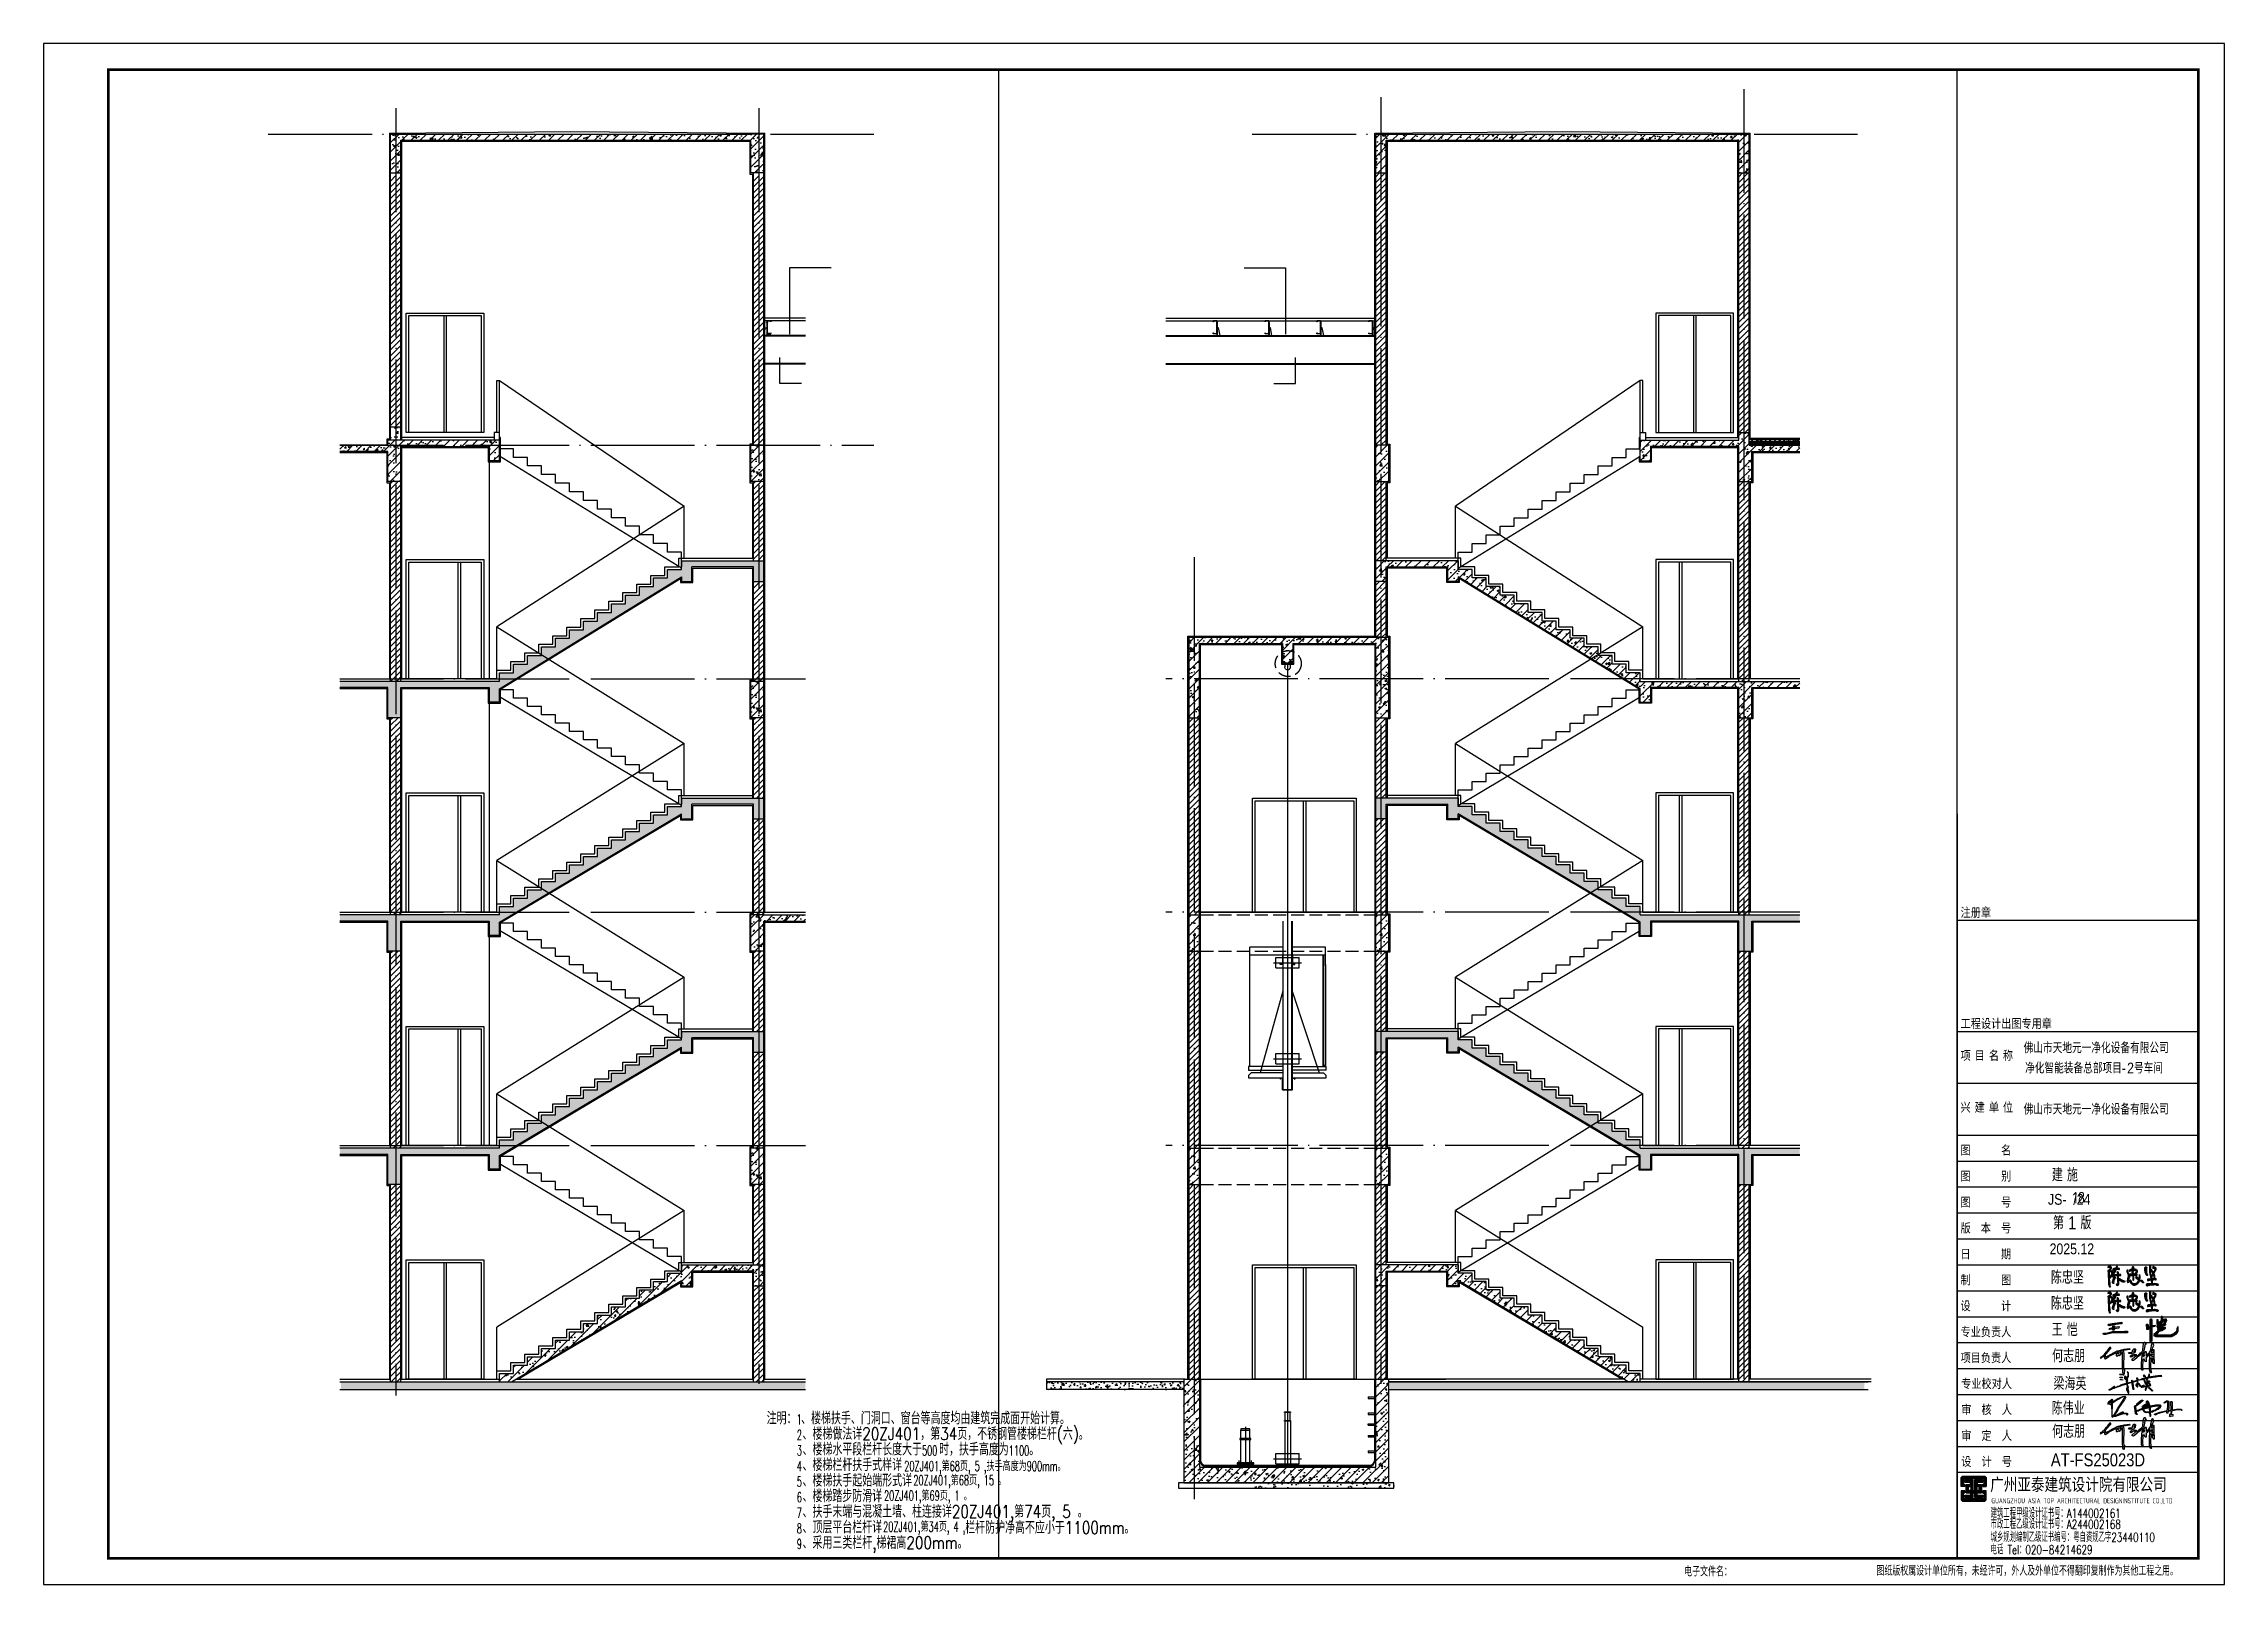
# Model space of a CAD drawing. Extents: x -1041549 to 749950, y -354245 to 17554.
# Drawn here: x 236128 to 278178, y -225679 to -195979 of the extents above; entities that cross this region are included whole.
import ezdxf

# ---------------------------------------------------------------- set-up
doc = ezdxf.new("R2010")
doc.units = 0
doc.header["$LTSCALE"] = 1000
doc.header["$MEASUREMENT"] = 0
doc.linetypes.add('DASH', pattern=[0.35, 0.25, -0.1])
doc.linetypes.add('DOTE', pattern=[2.42, 2, -0.2, 0.02, -0.2])
for name, color, linetype in [('13', 13, 'Continuous'), ('14', 1, 'Continuous'), ('AXIS', 3, 'Continuous'), ('DIM_SYMB', 3, 'Continuous'), ('DOTE', 1, 'Continuous'), ('FIT', 1, 'Continuous'), ('PUB_HACTH', 8, 'Continuous'), ('PUB_HATCH', 8, 'Continuous'), ('PUB_TEXT', 7, 'Continuous'), ('PUB_TITLE', 4, 'Continuous'), ('RAS2DXF', 7, 'Continuous'), ('S_STAIR', 2, 'Continuous'), ('SURFACE', 6, 'Continuous'), ('WALL', 4, 'Continuous'), ('图签-Xi$0$RAS2DXF', 7, 'Continuous'), ('填写内容', 7, 'Continuous')]:
    doc.layers.add(name, color=color, linetype=linetype)
doc.styles.add('_HZTXT', font='gs_txt.shx', dxfattribs={"width": 0.8, "bigfont": 'HZTXT.shx'})
doc.styles.add('HT', font='simhei.ttf', dxfattribs={"width": 0.7})
doc.styles.add('hztxt', font='romand_pkpm', dxfattribs={"bigfont": 'gbcbig'})
doc.styles.get("Standard").update_dxf_attribs({"font": 'gbenor.shx', "bigfont": 'gbcbig.shx'})
doc.styles.add('天正2', font='SIMPLEX', dxfattribs={"width": 0.8, "bigfont": 'HZTXT'})
doc.styles.add('宋体', font='')
doc.styles.get('宋体').set_extended_font_data('宋体')
pattern_1 = [(45, (331348.82, -170152.365), (-56.1266, 56.1266), [])]
pattern_2 = [(45, (331348.82, -170152.36), (-88.38835, 88.38835), []), (50, (331348.82, -170152.36), (358.6301, -31.3761), [37.5, -412.5]), (355, (331348.82, -170152.36), (-69.3757, 376.0961), [30, -330]), (100.4514, (331378.7, -170154.98), (289.2547, 344.7198), [31.8701, -350.571]), (46.1842, (331348.82, -170052.36), (533.6205, -82.7595), [56.25, -618.75]), (96.6356, (331393.3, -170059.26), (467.3314, 487.059), [47.8051, -525.8565]), (351.1842, (331348.8, -170052.36), (467.331, 487.0593), [45, -495]), (21, (331398.82, -170077.36), (298.4535, -201.30945), [37.5, -412.5]), (326, (331398.82, -170077.36), (121.6577, 362.575), [30, -330]), (71.4514, (331423.7, -170094.14), (420.1113, 161.2652), [31.8701, -350.571]), (37.5, (331348.82, -170152.36), (6.07993, 166.44693), [0, -326, 0, -335, 0, -331.25]), (7.5, (331348.82, -170152.36), (131.53477, 197.20586), [0, -191, 0, -318.5, 0, -126.25]), (327.5, (331237.32, -170152.36), (266.91122, -11.27744), [0, -125, 0, -390, 0, -517.5]), (317.5, (331187.32, -170152.36), (291.5931, 50.0525), [0, -162.5, 0, -259, 0, -367.5])]
pattern_3 = [(45, (331348.82, -165652.365), (-56.1266, 56.1266), [])]
pattern_4 = [(45, (331348.82, -161152.365), (-56.1266, 56.1266), [])]
pattern_5 = [(45, (331348.82, -156602.365), (-56.1266, 56.1266), [])]
pattern_6 = [(45, (290415.73, -170152.365), (-56.1266, 56.1266), [])]
pattern_7 = [(45, (290415.73, -170152.36), (-88.38835, 88.38835), []), (50, (290415.73, -170152.36), (358.6301, -31.376), [37.5, -412.5]), (355, (290415.73, -170152.36), (-69.3757, 376.096), [30, -330]), (100.4514, (290445.62, -170154.98), (289.2547, 344.7198), [31.87, -350.571]), (46.1842, (290415.73, -170052.36), (533.6205, -82.7595), [56.25, -618.75]), (96.6356, (290460.2, -170059.26), (467.3314, 487.059), [47.805, -525.8565]), (351.1842, (290415.73, -170052.36), (467.331, 487.0593), [45, -495]), (21, (290465.73, -170077.36), (298.4535, -201.3094), [37.5, -412.5]), (326, (290465.73, -170077.36), (121.6577, 362.575), [30, -330]), (71.4514, (290490.6, -170094.14), (420.1113, 161.2652), [31.87, -350.571]), (37.5, (290415.73, -170152.36), (6.07993, 166.44693), [0, -326, 0, -335, 0, -331.25]), (7.5, (290415.73, -170152.36), (131.53477, 197.20586), [0, -191, 0, -318.5, 0, -126.25]), (327.5, (290304.23, -170152.36), (266.91122, -11.27744), [0, -125, 0, -390, 0, -517.5]), (317.5, (290254.23, -170152.36), (291.5931, 50.0525), [0, -162.5, 0, -259, 0, -367.5])]
pattern_8 = [(45, (290415.73, -165652.36), (-88.38835, 88.38835), []), (50, (290415.73, -165652.36), (358.6301, -31.376), [37.5, -412.5]), (355, (290415.73, -165652.36), (-69.3757, 376.096), [30, -330]), (100.4514, (290445.62, -165654.98), (289.2547, 344.7198), [31.87, -350.571]), (46.1842, (290415.73, -165552.36), (533.6205, -82.7595), [56.25, -618.75]), (96.6356, (290460.2, -165559.26), (467.3314, 487.059), [47.805, -525.8565]), (351.1842, (290415.73, -165552.36), (467.331, 487.0593), [45, -495]), (21, (290465.73, -165577.36), (298.4535, -201.3094), [37.5, -412.5]), (326, (290465.73, -165577.36), (121.6577, 362.575), [30, -330]), (71.4514, (290490.6, -165594.14), (420.1113, 161.2652), [31.87, -350.571]), (37.5, (290415.73, -165652.36), (6.07993, 166.44693), [0, -326, 0, -335, 0, -331.25]), (7.5, (290415.73, -165652.36), (131.53477, 197.20586), [0, -191, 0, -318.5, 0, -126.25]), (327.5, (290304.23, -165652.36), (266.91122, -11.27744), [0, -125, 0, -390, 0, -517.5]), (317.5, (290254.23, -165652.36), (291.5931, 50.0525), [0, -162.5, 0, -259, 0, -367.5])]
pattern_9 = [(45, (290415.73, -165652.365), (-56.1266, 56.1266), [])]
pattern_10 = [(45, (290415.73, -161152.365), (-56.1266, 56.1266), [])]
pattern_11 = [(45, (210386.96, -170152.36), (-88.38835, 88.38835), []), (50, (210386.96, -170152.36), (358.6301, -31.3761), [37.5, -412.5]), (355, (210386.96, -170152.36), (-69.3757, 376.096), [30, -330]), (100.4514, (210416.85, -170154.98), (289.2547, 344.7198), [31.8701, -350.571]), (46.1842, (210386.96, -170052.36), (533.6205, -82.7595), [56.25, -618.75]), (96.6356, (210431.43, -170059.26), (467.3314, 487.059), [47.805, -525.8565]), (351.1842, (210386.96, -170052.36), (467.331, 487.0593), [45, -495]), (21, (210436.96, -170077.36), (298.4535, -201.3094), [37.5, -412.5]), (326, (210436.96, -170077.36), (121.6577, 362.575), [30, -330]), (71.4514, (210461.83, -170094.14), (420.1113, 161.2652), [31.8701, -350.571]), (37.5, (210386.96, -170152.36), (6.07993, 166.44693), [0, -326, 0, -335, 0, -331.25]), (7.5, (210386.96, -170152.36), (131.53477, 197.20586), [0, -191, 0, -318.5, 0, -126.25]), (327.5, (210275.46, -170152.36), (266.91122, -11.27744), [0, -125, 0, -390, 0, -517.5]), (317.5, (210225.46, -170152.36), (291.5931, 50.0525), [0, -162.5, 0, -259, 0, -367.5])]
pattern_12 = [(45, (0, 0), (-88.388348, 88.388348), []), (50, (0, 0), (358.6301, -31.37607), [37.5, -412.5]), (355, (0, 0), (-69.37567, 376.09607), [30, -330]), (100.4514, (29.9, -2.6), (289.2547, 344.71977), [31.8701, -350.57106]), (46.1842, (0, 100), (533.6205, -82.7595), [56.25, -618.75]), (96.6356, (44.47, 93.1), (467.33135, 487.0589), [47.80514, -525.8565]), (351.1842, (0, 100), (467.331, 487.0593), [45, -495]), (21, (50, 75), (298.45353, -201.30945), [37.5, -412.5]), (326, (50, 75), (121.65767, 362.57502), [30, -330]), (71.4514, (74.87, 58.22), (420.1113, 161.26525), [31.8701, -350.57106]), (37.5, (0, 0), (6.07993, 166.446927), [0, -326, 0, -335, 0, -331.25]), (7.5, (0, 0), (131.53477, 197.20586), [0, -191, 0, -318.5, 0, -126.25]), (327.5, (-111.5, 0), (266.91122, -11.277436), [0, -125, 0, -390, 0, -517.5]), (317.5, (-161.5, 0), (291.59308, 50.05249), [0, -162.5, 0, -259, 0, -367.5])]

msp = doc.modelspace()

# ---------------------------------------------------------------- texts
at = {"layer": '填写内容'}
msp.add_text('18', height=225, dxfattribs=at).set_placement((275254.8, -218338.1, -1776))

# ---------------------------------------------------------------- blocks, each defined once
blk = doc.blocks.new('DG')
at = {"color": 6}
for p, q in [((62793, 8966), (62793, 8869)), ((62895, 8966), (62895, 8869))]:
    blk.add_line(p, q, dxfattribs=at)
for points in [[(62744, 8966), (62793, 8966)], [(62895, 8966), (62944, 8966)]]:
    blk.add_lwpolyline(points, dxfattribs=at)
blk.add_arc((62844, 8861), 51.8, 170.669, 9.331, dxfattribs=at)
blk = doc.blocks.new('A$C5DC860C2')
at = {"layer": 'FIT', "color": 1}
for p, q in [((973, 15480), (973, 9889)), ((883, 10505), (883, 7255)), ((890, 7255), (890, 10505)), ((1056, 7255), (1056, 10505)), ((1063, 10505), (1063, 7255)), ((245, 7705), (245, 10005)), ((883, 10005), (245, 10005)), ((883, 9855), (245, 9855)), ((699, 9705), (1245, 9705)), ((748, 9605), (748, 9805)), ((748, 9805), (1198, 9805)), ((833, 9675), (833, 9695)), ((838, 9695), (833, 9695)), ((883, 9675), (833, 9675)), ((838, 9680), (838, 9695)), ((876, 9680), (838, 9680)), ((1070, 9855), (876, 9855)), ((876, 9855), (876, 9680)), ((1063, 9850), (883, 9850)), ((973, 9889), (973, 20)), ((1702, 10005), (1063, 10005)), ((1702, 9855), (1063, 9855)), ((1063, 9675), (1113, 9675)), ((1070, 9855), (1070, 9680)), ((1070, 9680), (1108, 9680)), ((1108, 9680), (1108, 9695)), ((1108, 9695), (1113, 9695)), ((1113, 9675), (1113, 9695)), ((1198, 9605), (1198, 9805)), ((1657, 7705), (1657, 9855)), ((1672, 7725), (1672, 9855)), ((1702, 9655), (1702, 10005)), ((1702, 9675), (1702, 7725)), ((748, 9605), (1198, 9605)), ((883, 9155), (447, 7585)), ((1063, 9155), (1585, 7585)), ((220, 7705), (220, 7635)), ((883, 7705), (220, 7705)), ((220, 7635), (883, 7635)), ((270, 7585), (220, 7535)), ((883, 7585), (270, 7585)), ((699, 7855), (1245, 7855)), ((748, 7755), (748, 7955)), ((748, 7955), (1198, 7955)), ((748, 7755), (1198, 7755)), ((1063, 7705), (1717, 7705)), ((1717, 7635), (1063, 7635)), ((1063, 7585), (1667, 7585)), ((1198, 7755), (1198, 7955)), ((1667, 7585), (1717, 7535)), ((1702, 7725), (1672, 7725)), ((1717, 7635), (1717, 7705)), ((220, 7535), (220, 7485)), ((220, 7485), (883, 7485)), ((833, 7485), (833, 7465)), ((838, 7465), (833, 7465)), ((838, 7480), (838, 7465)), ((876, 7480), (838, 7480)), ((876, 7255), (876, 7480)), ((876, 7255), (1070, 7255)), ((883, 7260), (1063, 7260)), ((1063, 7485), (1717, 7485)), ((1070, 7255), (1070, 7480)), ((1070, 7480), (1108, 7480)), ((1108, 7480), (1108, 7465)), ((1108, 7465), (1113, 7465)), ((1113, 7485), (1113, 7465)), ((1717, 7485), (1717, 7535)), ((913, 1037), (913, 1052)), ((913, 1052), (1033, 1052)), ((1033, 1037), (913, 1037)), ((913, 882), (1033, 882)), ((913, 867), (913, 882)), ((1033, 867), (913, 867)), ((918, 867), (918, 26)), ((926, 882), (926, 1037)), ((1018, 1037), (1018, 882)), ((1028, 867), (1028, 26)), ((1033, 1052), (1033, 1037)), ((1033, 882), (1033, 867)), ((264, 537), (56, 537)), ((56, 537), (56, 513)), ((56, 513), (264, 513)), ((64, 537), (256, 537)), ((248, 720), (72, 720)), ((72, 720), (72, 694)), ((72, 694), (248, 694)), ((72, 537), (72, 694)), ((72, 64), (72, 513)), ((160, 759), (160, 0)), ((248, 694), (248, 720)), ((248, 537), (248, 694)), ((248, 64), (248, 513)), ((264, 513), (264, 537)), ((320, 64), (0, 64)), ((0, 64), (0, 40)), ((320, 40), (0, 40)), ((40, 18), (40, 109)), ((280, 18), (280, 109)), ((320, 40), (320, 64)), ((699, 144), (1245, 144)), ((748, 44), (748, 244)), ((748, 244), (1198, 244)), ((748, 44), (1198, 44)), ((873, 26), (873, 36)), ((873, 36), (1073, 36)), ((1073, 26), (873, 26)), ((1073, 36), (1073, 26)), ((1198, 44), (1198, 244))]:
    blk.add_line(p, q, dxfattribs=at)
blk = doc.blocks.new('1')
h = blk.add_hatch(color=256)
edge = h.paths.add_edge_path()
edge.add_spline(control_points=[(19572, 62301), (19580, 62297), (19603, 62294), (19600, 62323), (19639, 62338), (19682, 62323), (19744, 62299), (19747, 62213), (19703, 62181), (19682, 62139), (19707, 62121), (19751, 62119), (19809, 62064), (19799, 61999), (19788, 61964), (19795, 61938), (19832, 61997), (19837, 62053), (19874, 62103), (19897, 62158), (19873, 62157), (19854, 62152), (19851, 62121), (19805, 62127), (19786, 62171), (19818, 62203), (19861, 62213), (19895, 62230), (19938, 62219), (19942, 62267), (19953, 62302), (19985, 62318), (20008, 62315), (20023, 62291), (19986, 62274), (19978, 62223), (20033, 62219), (20068, 62234), (20104, 62216), (20107, 62198), (20101, 62175), (20042, 62185), (19968, 62202), (19932, 62117), (19907, 62050), (19869, 61996), (19833, 61957), (19845, 61927), (19907, 61934), (19948, 61935), (20012, 61935), (20010, 61974), (20017, 62009), (19982, 62036), (19997, 62062), (20022, 62061), (20051, 62047), (20065, 62003), (20035, 61942), (20096, 61943), (20128, 61953), (20172, 61943), (20175, 61922), (20169, 61906), (20140, 61875), (20066, 61916), (20069, 61829), (20065, 61783), (20069, 61733), (20077, 61726), (20085, 61727), (20084, 61742), (20107, 61746), (20133, 61748), (20153, 61715), (20201, 61700), (20240, 61667), (20285, 61656), (20316, 61636), (20351, 61653), (20368, 61629), (20347, 61612), (20318, 61603), (20270, 61602), (20202, 61631), (20153, 61672), (20098, 61691), (20081, 61677), (20066, 61662), (20079, 61600), (20078, 61535), (20062, 61468), (20035, 61433), (20006, 61448), (19990, 61469), (19931, 61466), (19967, 61489), (19984, 61503), (20003, 61494), (20026, 61497), (20028, 61651), (19990, 61739), (20019, 61892), (19951, 61891), (19889, 61899), (19818, 61853), (19777, 61858), (19744, 61880), (19729, 61827), (19704, 61782), (19634, 61814), (19652, 61732), (19640, 61690), (19659, 61667), (19668, 61648), (19668, 61631), (19666, 61602), (19672, 61568), (19678, 61520), (19673, 61473), (19665, 61420), (19701, 61398), (19677, 61365), (19642, 61383), (19597, 61482), (19603, 61701), (19591, 61903), (19579, 62035), (19592, 62056), (19614, 62066), (19644, 62064), (19642, 62024), (19642, 61965), (19649, 61908), (19636, 61846), (19669, 61838), (19695, 61891), (19742, 61932), (19750, 61995), (19752, 62044), (19718, 62072), (19667, 62093), (19619, 62074), (19576, 62091), (19569, 62126), (19611, 62149), (19655, 62178), (19682, 62220), (19698, 62279), (19644, 62273), (19613, 62280), (19583, 62262), (19569, 62277), (19565, 62304), (19572, 62301)], knot_values=[0, 0, 0, 0, 25.884331, 45.146958, 66.479267, 132.372386, 183.629541, 249.136898, 338.941564, 353.726241, 367.890447, 418.054505, 489.468766, 573.74897, 593.907625, 606.900293, 633.905098, 723.77363, 816.100985, 837.806147, 855.399799, 870.792116, 894.555377, 927.610303, 971.324109, 1008.538417, 1044.472281, 1103.725286, 1123.010919, 1158.076729, 1209.446543, 1237.816404, 1256.192258, 1274.098606, 1306.086355, 1353.726899, 1372.802995, 1452.547703, 1464.511229, 1485.578121, 1503.259404, 1524.004169, 1639.347069, 1691.324781, 1775.26467, 1856.058899, 1900.276122, 1911.35221, 1943.559666, 2052.431381, 2076.45349, 2101.155679, 2148.855552, 2184.335502, 2202.97612, 2220.361757, 2253.0384, 2292.00237, 2356.934082, 2371.969429, 2452.062233, 2472.086559, 2490.247834, 2506.748332, 2522.591775, 2609.854265, 2629.940177, 2750.167605, 2767.664688, 2773.898763, 2779.476268, 2789.84602, 2806.233352, 2838.030837, 2862.388346, 2912.377079, 2983.867455, 3012.231928, 3049.243029, 3089.173088, 3101.456803, 3122.45901, 3152.222609, 3198.178157, 3259.94693, 3369.294473, 3396.541936, 3417.930358, 3432.27997, 3456.748711, 3592.025738, 3626.753462, 3673.316273, 3690.28127, 3716.894538, 3758.619, 3784.87603, 3802.686178, 3825.334006, 3841.112822, 3861.740188, 4214.66915, 4229.977201, 4250.154736, 4374.204511, 4447.590744, 4475.296283, 4500.911409, 4542.182438, 4597.956987, 4634.333597, 4710.448974, 4746.504422, 4766.609563, 4794.246064, 4808.253429, 4818.762977, 4880.227101, 4910.175458, 4963.4827, 5028.011947, 5043.362455, 5074.738615, 5101.980624, 5144.469262, 5395.442128, 5741.667345, 5760.468443, 5788.468415, 5807.223992, 5834.22941, 5856.710805, 5909.695777, 6018.243111, 6047.412488, 6059.865072, 6106.418981, 6191.085927, 6252.932473, 6288.064831, 6329.781822, 6375.229217, 6447.974601, 6473.98292, 6499.291979, 6536.044703, 6601.556585, 6657.161212, 6697.136548, 6734.173708, 6778.414076, 6802.989285, 6817.596061, 6841.081825, 6841.081825, 6841.081825, 6841.081825], degree=3, periodic=0)
h = blk.add_hatch(color=256)
edge = h.paths.add_edge_path()
edge.add_spline(control_points=[(20571, 62089), (20570, 62099), (20567, 62117), (20567, 62153), (20616, 62179), (20653, 62191), (20685, 62190), (20691, 62220), (20694, 62244), (20680, 62285), (20713, 62296), (20745, 62295), (20774, 62265), (20763, 62232), (20752, 62216), (20740, 62203), (20750, 62182), (20781, 62185), (20819, 62182), (20867, 62168), (20920, 62147), (20938, 62088), (20923, 62030), (20901, 61996), (20873, 61972), (20905, 61967), (20914, 61944), (20919, 61908), (20851, 61927), (20811, 61908), (20749, 61918), (20760, 61858), (20762, 61808), (20762, 61739), (20761, 61697), (20742, 61681), (20708, 61680), (20731, 61726), (20709, 61786), (20734, 61907), (20637, 61902), (20600, 61904), (20561, 61905), (20589, 61871), (20537, 61877), (20569, 61862), (20581, 61847), (20577, 61816), (20551, 61784), (20532, 61732), (20528, 61675), (20492, 61622), (20543, 61594), (20493, 61597), (20490, 61556), (20455, 61615), (20461, 61663), (20474, 61746), (20495, 61812), (20495, 61870), (20530, 61877), (20512, 61896), (20500, 61934), (20465, 62002), (20446, 62066), (20435, 62127), (20466, 62148), (20508, 62139), (20505, 62062), (20510, 62004), (20549, 61956), (20595, 61967), (20629, 61966), (20689, 61950), (20671, 62023), (20680, 62061), (20682, 62139), (20636, 62113), (20602, 62111), (20589, 62088), (20571, 62084), (20571, 62089)], knot_values=[0, 0, 0, 0, 29.135606, 56.755033, 99.176577, 174.688397, 176.214623, 195.326569, 239.578318, 271.639943, 295.525861, 327.722224, 367.765785, 397.377228, 421.496267, 429.123614, 446.975119, 473.321906, 514.643686, 562.029169, 623.542363, 675.150032, 729.584287, 796.442255, 800.757388, 830.384219, 842.68176, 880.929104, 893.234048, 1026.027751, 1035.18538, 1055.06923, 1156.135886, 1227.811536, 1255.641092, 1275.180568, 1299.648305, 1325.974722, 1385.469868, 1517.667305, 1557.467317, 1641.42565, 1642.951877, 1669.056172, 1691.277558, 1712.031125, 1726.095934, 1755.111376, 1792.004, 1850.91614, 1915.27759, 1973.728428, 1994.254744, 2027.928847, 2047.260396, 2079.906995, 2147.440159, 2227.921809, 2315.264465, 2366.423394, 2378.726063, 2384.225997, 2430.615527, 2509.131141, 2603.207751, 2645.935406, 2670.061283, 2704.493964, 2749.657551, 2866.939746, 2886.357907, 2919.9357, 2988.685201, 3023.789356, 3042.153055, 3171.788222, 3193.355546, 3224.818837, 3281.52994, 3294.475445, 3309.738115, 3309.738115, 3309.738115, 3309.738115], degree=3, periodic=0)
edge = h.paths.add_edge_path(flags=16)
edge.add_spline(control_points=[(20740, 61961), (20752, 61957), (20778, 61954), (20815, 61987), (20847, 62020), (20884, 62059), (20873, 62122), (20813, 62129), (20749, 62144), (20739, 62087), (20728, 62033), (20751, 61992), (20736, 61962), (20740, 61961)], knot_values=[0, 0, 0, 0, 38.563907, 70.048674, 141.193957, 180.385001, 224.720125, 300.079383, 352.647117, 371.607594, 459.505059, 509.894327, 522.778058, 522.778058, 522.778058, 522.778058], degree=3, periodic=0)
edge = h.paths.add_edge_path()
edge.add_spline(control_points=[(20997, 61769), (21006, 61790), (21007, 61847), (21004, 61898), (21023, 61950), (21043, 61884), (21054, 61829), (21053, 61703), (21002, 61589), (20930, 61509), (20850, 61454), (20762, 61453), (20683, 61485), (20633, 61537), (20598, 61576), (20592, 61618), (20559, 61606), (20551, 61649), (20574, 61674), (20613, 61688), (20636, 61653), (20657, 61625), (20652, 61574), (20708, 61538), (20772, 61500), (20855, 61521), (20930, 61583), (20959, 61644), (20987, 61706), (20931, 61729), (20895, 61763), (20844, 61797), (20846, 61841), (20889, 61841), (20925, 61810), (20960, 61792), (20983, 61750), (20995, 61764), (20997, 61769)], knot_values=[0, 0, 0, 0, 69.146956, 160.1596, 170.538994, 209.661681, 270.012271, 403.939801, 542.734199, 644.983518, 723.105421, 825.487809, 891.676049, 978.262277, 1032.345249, 1056.858046, 1077.976258, 1106.970714, 1149.979702, 1174.026828, 1219.553341, 1253.030917, 1279.458469, 1362.955829, 1420.988415, 1503.521239, 1595.894421, 1698.776267, 1734.120383, 1754.013834, 1858.704988, 1895.236876, 1928.173776, 1955.774783, 1999.197238, 2067.92374, 2088.795082, 2105.194045, 2105.194045, 2105.194045, 2105.194045], degree=3, periodic=0)
edge = h.paths.add_edge_path()
edge.add_spline(control_points=[(21179, 61557), (21185, 61559), (21196, 61562), (21214, 61573), (21197, 61598), (21173, 61623), (21158, 61665), (21125, 61687), (21099, 61680), (21074, 61664), (21086, 61627), (21122, 61602), (21154, 61587), (21172, 61554), (21179, 61557)], knot_values=[0, 0, 0, 0, 20.452144, 35.584474, 50.711265, 95.771901, 149.522495, 176.842895, 204.491798, 225.356726, 257.446545, 297.982839, 354.383923, 376.85309, 376.85309, 376.85309, 376.85309], degree=3, periodic=0)
h = blk.add_hatch(color=256)
edge = h.paths.add_edge_path()
edge.add_spline(control_points=[(21355, 61904), (21364, 61901), (21389, 61906), (21391, 61942), (21369, 61966), (21348, 62010), (21341, 62078), (21337, 62167), (21359, 62236), (21340, 62304), (21291, 62292), (21263, 62245), (21270, 62165), (21278, 62059), (21298, 61963), (21339, 61918), (21350, 61906), (21355, 61904)], knot_values=[0, 0, 0, 0, 28.307819, 57.769968, 88.507694, 124.345644, 201.226436, 291.546925, 386.640984, 427.045053, 463.957404, 503.597358, 586.749077, 692.132742, 831.729336, 860.655764, 877.274161, 877.274161, 877.274161, 877.274161], degree=3, periodic=0)
edge = h.paths.add_edge_path()
edge.add_spline(control_points=[(21478, 62338), (21482, 62349), (21497, 62365), (21537, 62368), (21551, 62310), (21526, 62239), (21545, 62181), (21541, 62131), (21559, 62136), (21558, 62157), (21597, 62149), (21601, 62108), (21632, 62082), (21637, 62048), (21671, 62045), (21685, 62095), (21705, 62141), (21724, 62183), (21726, 62224), (21684, 62233), (21656, 62238), (21611, 62229), (21624, 62278), (21635, 62311), (21679, 62311), (21718, 62276), (21784, 62252), (21785, 62170), (21751, 62104), (21719, 62041), (21687, 62006), (21691, 61964), (21719, 61927), (21719, 61877), (21728, 61832), (21698, 61819), (21672, 61829), (21685, 61871), (21669, 61897), (21645, 61942), (21626, 61873), (21598, 61857), (21582, 61822), (21590, 61785), (21632, 61755), (21684, 61757), (21741, 61767), (21785, 61748), (21792, 61695), (21749, 61703), (21714, 61722), (21672, 61698), (21622, 61713), (21610, 61663), (21615, 61630), (21617, 61588), (21610, 61556), (21633, 61511), (21700, 61531), (21763, 61516), (21828, 61505), (21880, 61503), (21900, 61470), (21878, 61455), (21847, 61463), (21805, 61448), (21789, 61477), (21746, 61484), (21685, 61474), (21608, 61478), (21532, 61469), (21458, 61456), (21400, 61430), (21332, 61425), (21331, 61472), (21345, 61507), (21419, 61523), (21489, 61519), (21559, 61514), (21589, 61539), (21564, 61587), (21561, 61629), (21566, 61699), (21514, 61689), (21470, 61688), (21429, 61669), (21378, 61655), (21388, 61700), (21395, 61739), (21460, 61732), (21497, 61741), (21552, 61726), (21544, 61767), (21530, 61799), (21532, 61834), (21530, 61863), (21550, 61868), (21566, 61867), (21593, 61889), (21589, 61937), (21626, 61963), (21633, 62002), (21586, 62024), (21585, 62075), (21560, 62092), (21543, 62110), (21528, 62088), (21535, 62056), (21531, 62011), (21546, 61957), (21543, 61918), (21561, 61880), (21539, 61875), (21508, 61869), (21511, 61928), (21477, 61995), (21480, 62131), (21491, 62248), (21474, 62325), (21478, 62338)], knot_values=[0, 0, 0, 0, 33.044335, 61.251559, 99.834577, 179.128309, 287.136684, 293.626372, 304.222081, 321.89763, 341.298681, 389.773321, 429.085753, 460.442942, 474.232403, 515.991121, 584.308958, 637.767202, 657.954884, 691.823055, 741.128844, 758.065346, 807.166317, 833.831578, 862.130535, 917.991356, 996.755558, 1037.203318, 1142.638209, 1218.442181, 1252.732265, 1276.226342, 1336.503053, 1385.433818, 1428.380168, 1453.515176, 1466.493699, 1503.117911, 1551.071281, 1569.222269, 1627.379835, 1663.025516, 1676.825009, 1740.091224, 1754.845074, 1829.056576, 1885.438295, 1925.71278, 1963.797638, 1989.198548, 2029.628044, 2083.630005, 2120.953101, 2156.437268, 2204.47303, 2228.678411, 2281.499038, 2300.604307, 2369.267547, 2442.13093, 2503.488696, 2570.218577, 2584.683942, 2600.307132, 2632.675176, 2686.308392, 2700.819843, 2724.022955, 2805.947354, 2890.997252, 2950.384119, 3037.924619, 3107.921476, 3157.83015, 3194.326335, 3222.848242, 3266.710561, 3397.422524, 3448.986685, 3465.135887, 3504.331042, 3578.987713, 3627.287973, 3648.561463, 3714.591085, 3763.895937, 3794.763936, 3834.894401, 3859.029715, 3911.711329, 3981.003943, 4010.13641, 4031.012851, 4076.58641, 4126.740687, 4136.881334, 4154.006975, 4177.675014, 4186.981897, 4253.331546, 4297.040805, 4309.985415, 4366.046749, 4416.141427, 4443.239008, 4459.260558, 4473.78132, 4505.628004, 4556.902588, 4607.722143, 4668.386119, 4688.700879, 4702.736788, 4724.899117, 4772.03031, 4827.839253, 4966.129027, 5153.423369, 5192.879366, 5192.879366, 5192.879366, 5192.879366], degree=3, periodic=0)
h = blk.add_hatch(color=256)
edge = h.paths.add_edge_path()
edge.add_spline(control_points=[(19815, 61531), (19826, 61527), (19863, 61523), (19831, 61575), (19842, 61624), (19859, 61692), (19882, 61752), (19923, 61799), (19895, 61851), (19862, 61841), (19830, 61826), (19828, 61748), (19797, 61673), (19785, 61599), (19793, 61554), (19811, 61543), (19813, 61532), (19815, 61531)], knot_values=[0, 0, 0, 0, 33.43765, 69.500786, 122.128847, 193.046237, 274.558494, 318.271131, 366.985344, 396.539847, 410.74842, 473.090773, 591.202533, 667.582671, 698.228829, 717.806149, 725.687829, 725.687829, 725.687829, 725.687829], degree=3, periodic=0)
for points, knots in [([(19572, 62301), (19580, 62297), (19603, 62294), (19600, 62323), (19639, 62338), (19682, 62323), (19744, 62299), (19747, 62213), (19703, 62181), (19682, 62139), (19707, 62121), (19751, 62119), (19809, 62064), (19799, 61999), (19788, 61964), (19795, 61938), (19832, 61997), (19837, 62053), (19874, 62103), (19897, 62158), (19873, 62157), (19854, 62152), (19851, 62121), (19805, 62127), (19786, 62171), (19818, 62203), (19861, 62213), (19895, 62230), (19938, 62219), (19942, 62267), (19953, 62302), (19985, 62318), (20008, 62315), (20023, 62291), (19986, 62274), (19978, 62223), (20033, 62219), (20068, 62234), (20104, 62216), (20107, 62198), (20101, 62175), (20042, 62185), (19968, 62202), (19932, 62117), (19907, 62050), (19869, 61996), (19833, 61957), (19845, 61927), (19907, 61934), (19948, 61935), (20012, 61935), (20010, 61974), (20017, 62009), (19982, 62036), (19997, 62062), (20022, 62061), (20051, 62047), (20065, 62003), (20035, 61942), (20096, 61943), (20128, 61953), (20172, 61943), (20175, 61922), (20169, 61906), (20140, 61875), (20066, 61916), (20069, 61829), (20065, 61783), (20069, 61733), (20077, 61726), (20085, 61727), (20084, 61742), (20107, 61746), (20133, 61748), (20153, 61715), (20201, 61700), (20240, 61667), (20285, 61656), (20316, 61636), (20351, 61653), (20368, 61629), (20347, 61612), (20318, 61603), (20270, 61602), (20202, 61631), (20153, 61672), (20098, 61691), (20081, 61677), (20066, 61662), (20079, 61600), (20078, 61535), (20062, 61468), (20035, 61433), (20006, 61448), (19990, 61469), (19931, 61466), (19967, 61489), (19984, 61503), (20003, 61494), (20026, 61497), (20028, 61651), (19990, 61739), (20019, 61892), (19951, 61891), (19889, 61899), (19818, 61853), (19777, 61858), (19744, 61880), (19729, 61827), (19704, 61782), (19634, 61814), (19652, 61732), (19640, 61690), (19659, 61667), (19668, 61648), (19668, 61631), (19666, 61602), (19672, 61568), (19678, 61520), (19673, 61473), (19665, 61420), (19701, 61398), (19677, 61365), (19642, 61383), (19597, 61482), (19603, 61701), (19591, 61903), (19579, 62035), (19592, 62056), (19614, 62066), (19644, 62064), (19642, 62024), (19642, 61965), (19649, 61908), (19636, 61846), (19669, 61838), (19695, 61891), (19742, 61932), (19750, 61995), (19752, 62044), (19718, 62072), (19667, 62093), (19619, 62074), (19576, 62091), (19569, 62126), (19611, 62149), (19655, 62178), (19682, 62220), (19698, 62279), (19644, 62273), (19613, 62280), (19583, 62262), (19569, 62277), (19565, 62304), (19572, 62301)], [0, 0, 0, 0, 25.884331, 45.146958, 66.479267, 132.372386, 183.629541, 249.136898, 338.941564, 353.726241, 367.890447, 418.054505, 489.468766, 573.74897, 593.907625, 606.900293, 633.905098, 723.77363, 816.100985, 837.806147, 855.399799, 870.792116, 894.555377, 927.610303, 971.324109, 1008.538417, 1044.472281, 1103.725286, 1123.010919, 1158.076729, 1209.446543, 1237.816404, 1256.192258, 1274.098606, 1306.086355, 1353.726899, 1372.802995, 1452.547703, 1464.511229, 1485.578121, 1503.259404, 1524.004169, 1639.347069, 1691.324781, 1775.26467, 1856.058899, 1900.276122, 1911.35221, 1943.559666, 2052.431381, 2076.45349, 2101.155679, 2148.855552, 2184.335502, 2202.97612, 2220.361757, 2253.0384, 2292.00237, 2356.934082, 2371.969429, 2452.062233, 2472.086559, 2490.247834, 2506.748332, 2522.591775, 2609.854265, 2629.940177, 2750.167605, 2767.664688, 2773.898763, 2779.476268, 2789.84602, 2806.233352, 2838.030837, 2862.388346, 2912.377079, 2983.867455, 3012.231928, 3049.243029, 3089.173088, 3101.456803, 3122.45901, 3152.222609, 3198.178157, 3259.94693, 3369.294473, 3396.541936, 3417.930358, 3432.27997, 3456.748711, 3592.025738, 3626.753462, 3673.316273, 3690.28127, 3716.894538, 3758.619, 3784.87603, 3802.686178, 3825.334006, 3841.112822, 3861.740188, 4214.66915, 4229.977201, 4250.154736, 4374.204511, 4447.590744, 4475.296283, 4500.911409, 4542.182438, 4597.956987, 4634.333597, 4710.448974, 4746.504422, 4766.609563, 4794.246064, 4808.253429, 4818.762977, 4880.227101, 4910.175458, 4963.4827, 5028.011947, 5043.362455, 5074.738615, 5101.980624, 5144.469262, 5395.442128, 5741.667345, 5760.468443, 5788.468415, 5807.223992, 5834.22941, 5856.710805, 5909.695777, 6018.243111, 6047.412488, 6059.865072, 6106.418981, 6191.085927, 6252.932473, 6288.064831, 6329.781822, 6375.229217, 6447.974601, 6473.98292, 6499.291979, 6536.044703, 6601.556585, 6657.161212, 6697.136548, 6734.173708, 6778.414076, 6802.989285, 6817.596061, 6841.081825, 6841.081825, 6841.081825, 6841.081825]), ([(20571, 62089), (20570, 62099), (20567, 62117), (20567, 62153), (20616, 62179), (20653, 62191), (20685, 62190), (20691, 62220), (20694, 62244), (20680, 62285), (20713, 62296), (20745, 62295), (20774, 62265), (20763, 62232), (20752, 62216), (20740, 62203), (20750, 62182), (20781, 62185), (20819, 62182), (20867, 62168), (20920, 62147), (20938, 62088), (20923, 62030), (20901, 61996), (20873, 61972), (20905, 61967), (20914, 61944), (20919, 61908), (20851, 61927), (20811, 61908), (20749, 61918), (20760, 61858), (20762, 61808), (20762, 61739), (20761, 61697), (20742, 61681), (20708, 61680), (20731, 61726), (20709, 61786), (20734, 61907), (20637, 61902), (20600, 61904), (20561, 61905), (20589, 61871), (20537, 61877), (20569, 61862), (20581, 61847), (20577, 61816), (20551, 61784), (20532, 61732), (20528, 61675), (20492, 61622), (20543, 61594), (20493, 61597), (20490, 61556), (20455, 61615), (20461, 61663), (20474, 61746), (20495, 61812), (20495, 61870), (20530, 61877), (20512, 61896), (20500, 61934), (20465, 62002), (20446, 62066), (20435, 62127), (20466, 62148), (20508, 62139), (20505, 62062), (20510, 62004), (20549, 61956), (20595, 61967), (20629, 61966), (20689, 61950), (20671, 62023), (20680, 62061), (20682, 62139), (20636, 62113), (20602, 62111), (20589, 62088), (20571, 62084), (20571, 62089)], [0, 0, 0, 0, 29.135606, 56.755033, 99.176577, 174.688397, 176.214623, 195.326569, 239.578318, 271.639943, 295.525861, 327.722224, 367.765785, 397.377228, 421.496267, 429.123614, 446.975119, 473.321906, 514.643686, 562.029169, 623.542363, 675.150032, 729.584287, 796.442255, 800.757388, 830.384219, 842.68176, 880.929104, 893.234048, 1026.027751, 1035.18538, 1055.06923, 1156.135886, 1227.811536, 1255.641092, 1275.180568, 1299.648305, 1325.974722, 1385.469868, 1517.667305, 1557.467317, 1641.42565, 1642.951877, 1669.056172, 1691.277558, 1712.031125, 1726.095934, 1755.111376, 1792.004, 1850.91614, 1915.27759, 1973.728428, 1994.254744, 2027.928847, 2047.260396, 2079.906995, 2147.440159, 2227.921809, 2315.264465, 2366.423394, 2378.726063, 2384.225997, 2430.615527, 2509.131141, 2603.207751, 2645.935406, 2670.061283, 2704.493964, 2749.657551, 2866.939746, 2886.357907, 2919.9357, 2988.685201, 3023.789356, 3042.153055, 3171.788222, 3193.355546, 3224.818837, 3281.52994, 3294.475445, 3309.738115, 3309.738115, 3309.738115, 3309.738115]), ([(20997, 61769), (21006, 61790), (21007, 61847), (21004, 61898), (21023, 61950), (21043, 61884), (21054, 61829), (21053, 61703), (21002, 61589), (20930, 61509), (20850, 61454), (20762, 61453), (20683, 61485), (20633, 61537), (20598, 61576), (20592, 61618), (20559, 61606), (20551, 61649), (20574, 61674), (20613, 61688), (20636, 61653), (20657, 61625), (20652, 61574), (20708, 61538), (20772, 61500), (20855, 61521), (20930, 61583), (20959, 61644), (20987, 61706), (20931, 61729), (20895, 61763), (20844, 61797), (20846, 61841), (20889, 61841), (20925, 61810), (20960, 61792), (20983, 61750), (20995, 61764), (20997, 61769)], [0, 0, 0, 0, 69.146956, 160.1596, 170.538994, 209.661681, 270.012271, 403.939801, 542.734199, 644.983518, 723.105421, 825.487809, 891.676049, 978.262277, 1032.345249, 1056.858046, 1077.976258, 1106.970714, 1149.979702, 1174.026828, 1219.553341, 1253.030917, 1279.458469, 1362.955829, 1420.988415, 1503.521239, 1595.894421, 1698.776267, 1734.120383, 1754.013834, 1858.704988, 1895.236875, 1928.173776, 1955.774783, 1999.197238, 2067.92374, 2088.795082, 2105.194045, 2105.194045, 2105.194045, 2105.194045]), ([(20740, 61961), (20752, 61957), (20778, 61954), (20815, 61987), (20847, 62020), (20884, 62059), (20873, 62122), (20813, 62129), (20749, 62144), (20739, 62087), (20728, 62033), (20751, 61992), (20736, 61962), (20740, 61961)], [0, 0, 0, 0, 38.563907, 70.048674, 141.193957, 180.385001, 224.720125, 300.079383, 352.647117, 371.607594, 459.505059, 509.894327, 522.778058, 522.778058, 522.778058, 522.778058]), ([(21355, 61904), (21364, 61901), (21389, 61906), (21391, 61942), (21369, 61966), (21348, 62010), (21341, 62078), (21337, 62167), (21359, 62236), (21340, 62304), (21291, 62292), (21263, 62245), (21270, 62165), (21278, 62059), (21298, 61963), (21339, 61918), (21350, 61906), (21355, 61904)], [0, 0, 0, 0, 28.307819, 57.769968, 88.507694, 124.345644, 201.226436, 291.546925, 386.640984, 427.045053, 463.957404, 503.597358, 586.749077, 692.132742, 831.729336, 860.655764, 877.274161, 877.274161, 877.274161, 877.274161]), ([(21478, 62338), (21482, 62349), (21497, 62365), (21537, 62368), (21551, 62310), (21526, 62239), (21545, 62181), (21541, 62131), (21559, 62136), (21558, 62157), (21597, 62149), (21601, 62108), (21632, 62082), (21637, 62048), (21671, 62045), (21685, 62095), (21705, 62141), (21724, 62183), (21726, 62224), (21684, 62233), (21656, 62238), (21611, 62229), (21624, 62278), (21635, 62311), (21679, 62311), (21718, 62276), (21784, 62252), (21785, 62170), (21751, 62104), (21719, 62041), (21687, 62006), (21691, 61964), (21719, 61927), (21719, 61877), (21728, 61832), (21698, 61819), (21672, 61829), (21685, 61871), (21669, 61897), (21645, 61942), (21626, 61873), (21598, 61857), (21582, 61822), (21590, 61785), (21632, 61755), (21684, 61757), (21741, 61767), (21785, 61748), (21792, 61695), (21749, 61703), (21714, 61722), (21672, 61698), (21622, 61713), (21610, 61663), (21615, 61630), (21617, 61588), (21610, 61556), (21633, 61511), (21700, 61531), (21763, 61516), (21828, 61505), (21880, 61503), (21900, 61470), (21878, 61455), (21847, 61463), (21805, 61448), (21789, 61477), (21746, 61484), (21685, 61474), (21608, 61478), (21532, 61469), (21458, 61456), (21400, 61430), (21332, 61425), (21331, 61472), (21345, 61507), (21419, 61523), (21489, 61519), (21559, 61514), (21589, 61539), (21564, 61587), (21561, 61629), (21566, 61699), (21514, 61689), (21470, 61688), (21429, 61669), (21378, 61655), (21388, 61700), (21395, 61739), (21460, 61732), (21497, 61741), (21552, 61726), (21544, 61767), (21530, 61799), (21532, 61834), (21530, 61863), (21550, 61868), (21566, 61867), (21593, 61889), (21589, 61937), (21626, 61963), (21633, 62002), (21586, 62024), (21585, 62075), (21560, 62092), (21543, 62110), (21528, 62088), (21535, 62056), (21531, 62011), (21546, 61957), (21543, 61918), (21561, 61880), (21539, 61875), (21508, 61869), (21511, 61928), (21477, 61995), (21480, 62131), (21491, 62248), (21474, 62325), (21478, 62338)], [0, 0, 0, 0, 33.044335, 61.251559, 99.834577, 179.128309, 287.136684, 293.626372, 304.222081, 321.89763, 341.298681, 389.773321, 429.085753, 460.442942, 474.232403, 515.991121, 584.308958, 637.767202, 657.954884, 691.823055, 741.128844, 758.065346, 807.166317, 833.831578, 862.130535, 917.991356, 996.755558, 1037.203318, 1142.638209, 1218.442181, 1252.732265, 1276.226342, 1336.503053, 1385.433818, 1428.380168, 1453.515176, 1466.493699, 1503.117911, 1551.071281, 1569.222269, 1627.379835, 1663.025516, 1676.825009, 1740.091224, 1754.845074, 1829.056576, 1885.438295, 1925.71278, 1963.797638, 1989.198547, 2029.628044, 2083.630005, 2120.953101, 2156.437268, 2204.47303, 2228.678411, 2281.499038, 2300.604307, 2369.267547, 2442.13093, 2503.488696, 2570.218577, 2584.683942, 2600.307132, 2632.675176, 2686.308392, 2700.819843, 2724.022955, 2805.947354, 2890.997252, 2950.384119, 3037.924619, 3107.921476, 3157.83015, 3194.326335, 3222.848242, 3266.710561, 3397.422524, 3448.986685, 3465.135887, 3504.331042, 3578.987713, 3627.287973, 3648.561463, 3714.591085, 3763.895937, 3794.763936, 3834.894401, 3859.029715, 3911.711329, 3981.003943, 4010.13641, 4031.012851, 4076.58641, 4126.740687, 4136.881334, 4154.006975, 4177.675014, 4186.981897, 4253.331546, 4297.040805, 4309.985415, 4366.046749, 4416.141427, 4443.239008, 4459.260558, 4473.78132, 4505.628004, 4556.902588, 4607.722143, 4668.386119, 4688.700879, 4702.736788, 4724.899117, 4772.03031, 4827.839253, 4966.129027, 5153.423369, 5192.879366, 5192.879366, 5192.879366, 5192.879366]), ([(19815, 61531), (19826, 61527), (19863, 61523), (19831, 61575), (19842, 61624), (19859, 61692), (19882, 61752), (19923, 61799), (19895, 61851), (19862, 61841), (19830, 61826), (19828, 61748), (19797, 61673), (19785, 61599), (19793, 61554), (19811, 61543), (19813, 61532), (19815, 61531)], [0, 0, 0, 0, 33.43765, 69.500786, 122.128847, 193.046237, 274.558494, 318.271131, 366.985344, 396.539847, 410.74842, 473.090773, 591.202533, 667.582671, 698.228829, 717.806149, 725.687829, 725.687829, 725.687829, 725.687829]), ([(21179, 61557), (21185, 61559), (21196, 61562), (21214, 61573), (21197, 61598), (21173, 61623), (21158, 61665), (21125, 61687), (21099, 61680), (21074, 61664), (21086, 61627), (21122, 61602), (21154, 61587), (21172, 61554), (21179, 61557)], [0, 0, 0, 0, 20.452144, 35.584474, 50.711265, 95.771901, 149.522495, 176.842895, 204.491798, 225.356726, 257.446545, 297.982839, 354.383923, 376.85309, 376.85309, 376.85309, 376.85309])]:
    blk.add_open_spline(points, degree=3, knots=knots)
blk = doc.blocks.new('图签-Xi$0$A$C38097BB6')
at = {"linetype": 'Continuous'}
h = blk.add_hatch(color=4, dxfattribs=at)
h.dxf.hatch_style = 1
h.paths.add_polyline_path([(254, 848), (254, 800), (254, 738), (268, 738), (302, 731), (453, 827), (473, 848), (761, 991), (774, 991), (781, 875), (815, 848), (863, 868), (870, 889), (891, 889), (932, 861), (993, 937), (1014, 976), (1002, 995), (966, 984), (966, 1032), (946, 1058), (1048, 1080), (1062, 998), (1062, 697), (1062, 383), (1075, 123), (1096, 68), (1137, 61), (1144, 253), (1123, 253), (1103, 362), (1123, 978), (1096, 1101), (1390, 1142), (1369, 1190), (1356, 1190), (1144, 1162), (1133, 1155), (1089, 1142), (1007, 1128), (981, 1121), (945, 1108), (933, 1104), (921, 1101), (891, 1094), (866, 1090), (822, 1080), (798, 1071), (770, 1059), (713, 1025), (696, 1014), (644, 991), (627, 980), (583, 957), (560, 941), (521, 923), (513, 917), (502, 903), (487, 889), (405, 861), (405, 848), (316, 820), (282, 882), (275, 882), (248, 909), (200, 882), (166, 848), (145, 827), (108, 810), (63, 788), (83, 759), (131, 779), (166, 813), (228, 837)])
h.paths.add_polyline_path([(836, 950), (843, 1025), (904, 1039), (897, 984), (863, 950)], flags=16)
h = blk.add_hatch(color=4, dxfattribs=at)
h.dxf.hatch_style = 1
h.paths.add_polyline_path([(248, 909), (275, 882), (405, 1039), (514, 1162), (535, 1190), (535, 1231), (480, 1231), (431, 1170), (405, 1135), (371, 1081), (350, 1046)])
h = blk.add_hatch(color=4, dxfattribs=at)
h.dxf.hatch_style = 1
h.paths.add_polyline_path([(1561, 923), (1554, 964), (1629, 1032), (1643, 1162), (1622, 1183), (1575, 1183), (1527, 1128), (1499, 1025), (1356, 1019), (1335, 998), (1349, 964), (1499, 964), (1513, 916), (1417, 868), (1417, 813), (1451, 800), (1520, 854), (1650, 875), (1629, 827), (1492, 711), (1492, 663), (1547, 656), (1602, 683), (1711, 786), (1814, 875), (1923, 991), (1951, 998), (1951, 909), (1937, 896), (1917, 519), (1910, 253), (1923, 225), (1964, 218), (1971, 232), (1958, 341), (1971, 697), (2040, 697), (2040, 677), (2067, 608), (2115, 601), (2115, 772), (2156, 820), (2259, 943), (2272, 991), (2286, 991), (2286, 800), (2272, 608), (2272, 239), (2306, 102), (2354, 102), (2347, 129), (2313, 355), (2327, 759), (2361, 745), (2373, 746), (2375, 752), (2416, 759), (2423, 663), (2402, 670), (2395, 704), (2382, 704), (2382, 725), (2368, 725), (2382, 615), (2436, 533), (2450, 533), (2484, 526), (2484, 663), (2471, 772), (2471, 1128), (2423, 1142), (2416, 1005), (2354, 1005), (2368, 1149), (2382, 1183), (2395, 1183), (2409, 1231), (2457, 1326), (2436, 1409), (2402, 1429), (2361, 1402), (2320, 1231), (2313, 1183), (2300, 1067), (2259, 1025), (2252, 998), (2224, 971), (2224, 964), (2142, 882), (2115, 868), (2122, 1039), (2101, 1053), (2074, 1053), (2053, 1012), (2005, 991), (2026, 1162), (2067, 1381), (2115, 1381), (2088, 1443), (2060, 1477), (2033, 1477), (2005, 1402), (1971, 1162), (1964, 1080), (1896, 1012), (1869, 998), (1814, 943), (1787, 930), (1787, 909), (1725, 868), (1684, 848), (1698, 889), (1677, 923)])
h.paths.add_polyline_path([(1561, 1046), (1595, 1121), (1608, 1108), (1595, 1060)], flags=16)
h.paths.add_polyline_path([(2005, 978), (2019, 978), (2026, 868), (2012, 834), (1992, 834)], flags=16)
h.paths.add_polyline_path([(2341, 861), (2347, 937), (2402, 943), (2389, 896)], flags=16)
h.paths.add_polyline_path([(2382, 812), (2382, 841), (2416, 854), (2416, 807)], flags=16)
for p, q in [((248, 909), (350, 1046)), ((1014, 976), (1002, 995))]:
    blk.add_line(p, q, dxfattribs=at)
at = {"layer": '图签-Xi$0$RAS2DXF', "color": 0}
for points in [[(145, 827, 0), (108, 810, 0), (63, 788, 0), (83, 759, 0), (131, 779, 0), (166, 813, 0), (228, 837, 0), (254, 848, 0), (254, 800, 0), (254, 738, 0), (268, 738, 0), (302, 731, 0), (453, 827, 0), (473, 848, 0), (761, 991, 0), (774, 991, 0), (781, 875, 0), (815, 848, 0), (863, 868, 0), (870, 889, 0), (891, 889, 0), (932, 861, 0), (993, 937, 0), (1014, 976, 0)], [(145, 827, 0), (166, 848, 0), (200, 882, 0), (248, 909, 0), (275, 882, 0), (282, 882, 0), (316, 820, 0), (405, 848, 0), (405, 861, 0), (487, 889, 0), (502, 903, 0), (513, 917, 0), (521, 923, 0), (560, 941, 0), (583, 957, 0), (627, 980, 0), (644, 991, 0), (696, 1014, 0), (713, 1025, 0), (770, 1059, 0), (798, 1071, 0), (822, 1080, 0), (866, 1090, 0), (891, 1094, 0), (921, 1101, 0), (933, 1104, 0), (945, 1108, 0), (981, 1121, 0), (1007, 1128, 0), (1089, 1142, 0), (1133, 1155, 0), (1144, 1162, 0), (1356, 1190, 0), (1369, 1190, 0), (1390, 1142, 0), (1096, 1101, 0), (1123, 978, 0), (1103, 362, 0), (1123, 253, 0), (1144, 253, 0), (1137, 61, 0), (1096, 68, 0), (1075, 123, 0), (1062, 383, 0), (1062, 697, 0), (1062, 998, 0), (1048, 1080, 0), (946, 1058, 0), (966, 1032, 0), (966, 984, 0), (1002, 995, 0)], [(275, 882, 0), (405, 1039, 0), (514, 1162, 0), (535, 1190, 0), (535, 1231, 0), (480, 1231, 0), (431, 1170, 0), (405, 1135, 0), (371, 1081, 0), (350, 1046, 0), (350, 1046, 0), (350, 1046, 0)], [(836, 950, 0), (843, 1025, 0), (904, 1039, 0), (897, 984, 0), (863, 950, 0), (836, 950, 0)], [(2361, 745, 0), (2327, 759, 0), (2313, 355, 0), (2347, 129, 0), (2354, 102, 0), (2306, 102, 0), (2272, 239, 0), (2272, 608, 0), (2286, 800, 0), (2286, 991, 0), (2272, 991, 0), (2259, 943, 0), (2156, 820, 0), (2115, 772, 0), (2115, 601, 0), (2067, 608, 0), (2040, 677, 0), (2040, 697, 0), (1971, 697, 0), (1958, 341, 0), (1971, 232, 0), (1964, 218, 0), (1923, 225, 0), (1910, 253, 0), (1917, 519, 0), (1937, 896, 0), (1951, 909, 0), (1951, 998, 0), (1923, 991, 0), (1814, 875, 0), (1711, 786, 0), (1602, 683, 0), (1547, 656, 0), (1492, 663, 0), (1492, 711, 0), (1629, 827, 0), (1650, 875, 0), (1520, 854, 0), (1451, 800, 0), (1417, 813, 0), (1417, 868, 0), (1513, 916, 0), (1499, 964, 0), (1349, 964, 0), (1335, 998, 0), (1356, 1019, 0), (1499, 1025, 0), (1527, 1128, 0), (1575, 1183, 0), (1622, 1183, 0), (1643, 1162, 0), (1629, 1032, 0), (1554, 964, 0), (1561, 923, 0), (1677, 923, 0), (1698, 889, 0), (1684, 848, 0), (1725, 868, 0), (1787, 909, 0), (1787, 930, 0), (1814, 943, 0), (1869, 998, 0), (1896, 1012, 0), (1964, 1080, 0), (1971, 1162, 0), (2005, 1402, 0), (2033, 1477, 0), (2060, 1477, 0), (2088, 1443, 0), (2115, 1381, 0), (2067, 1381, 0), (2026, 1162, 0), (2005, 991, 0), (2053, 1012, 0), (2074, 1053, 0), (2101, 1053, 0), (2122, 1039, 0), (2115, 868, 0), (2142, 882, 0), (2224, 964, 0)], [(1608, 1108, 0), (1595, 1121, 0), (1561, 1046, 0), (1595, 1060, 0), (1608, 1108, 0), (1608, 1108, 0)], [(1992, 834, 0), (2005, 978, 0), (2019, 978, 0), (2026, 868, 0), (2012, 834, 0), (1992, 834, 0)], [(2368, 725, 0), (2375, 752, 0), (2416, 759, 0), (2423, 663, 0), (2402, 670, 0), (2395, 704, 0), (2382, 704, 0), (2382, 725, 0), (2368, 725, 0), (2382, 615, 0), (2436, 533, 0), (2450, 533, 0), (2484, 526, 0), (2484, 663, 0), (2471, 772, 0), (2471, 1128, 0), (2423, 1142, 0), (2416, 1005, 0), (2354, 1005, 0), (2368, 1149, 0), (2382, 1183, 0), (2395, 1183, 0), (2409, 1231, 0), (2457, 1326, 0), (2436, 1409, 0), (2402, 1429, 0), (2361, 1402, 0), (2320, 1231, 0), (2313, 1183, 0), (2300, 1067, 0), (2259, 1025, 0), (2252, 998, 0), (2224, 971, 0), (2224, 964, 0), (2224, 964, 0), (2224, 964, 0)], [(2341, 861, 0), (2347, 937, 0), (2402, 943, 0), (2389, 896, 0), (2341, 861, 0)], [(2373, 746, 0), (2361, 745, 0)], [(2382, 807, 0), (2382, 841, 0), (2416, 854, 0), (2416, 807, 0), (2375, 813, 0)]]:
    blk.add_polyline3d(points, dxfattribs=at)
blk = doc.blocks.new('dfgn')
at = {"linetype": 'Continuous'}
h = blk.add_hatch(color=4, dxfattribs=at)
h.dxf.hatch_style = 1
h.paths.add_polyline_path([(1301070, 201420), (1301111, 201425), (1301115, 201429), (1301112, 201433), (1301066, 201426), (1301049, 201424), (1301046, 201421), (1301051, 201416)])
h = blk.add_hatch(color=4, dxfattribs=at)
h.dxf.hatch_style = 1
h.paths.add_polyline_path([(1301257, 201409), (1301272, 201413), (1301273, 201419), (1301257, 201417), (1301257, 201443), (1301256, 201450), (1301252, 201450), (1301250, 201446), (1301250, 201413), (1301241, 201410), (1301238, 201423), (1301231, 201423), (1301233, 201397), (1301239, 201396), (1301242, 201401), (1301250, 201404), (1301250, 201340), (1301252, 201339), (1301257, 201341), (1301257, 201346)])
h = blk.add_hatch(color=4, dxfattribs=at)
h.dxf.hatch_style = 1
h.paths.add_polyline_path([(1301300, 201429), (1301300, 201426), (1301306, 201426), (1301311, 201438), (1301319, 201441), (1301314, 201424), (1301300, 201420), (1301281, 201415), (1301282, 201410), (1301294, 201410), (1301291, 201407), (1301284, 201402), (1301285, 201397), (1301291, 201397), (1301288, 201391), (1301267, 201374), (1301267, 201369), (1301276, 201364), (1301281, 201364), (1301306, 201363), (1301354, 201364), (1301374, 201376), (1301381, 201383), (1301385, 201392), (1301384, 201412), (1301382, 201410), (1301381, 201408), (1301380, 201400), (1301374, 201386), (1301365, 201378), (1301347, 201371), (1301278, 201371), (1301295, 201390), (1301306, 201393), (1301324, 201404), (1301323, 201408), (1301303, 201408), (1301301, 201407), (1301301, 201410), (1301325, 201421), (1301324, 201428), (1301329, 201441), (1301328, 201448), (1301320, 201448), (1301311, 201444), (1301311, 201455), (1301307, 201461), (1301302, 201461), (1301303, 201441), (1301299, 201436), (1301289, 201430), (1301288, 201444), (1301282, 201444), (1301282, 201423), (1301291, 201422)])
h.paths.add_polyline_path([(1301297, 201400), (1301305, 201401), (1301302, 201398), (1301297, 201398)], flags=16)
h = blk.add_hatch(color=4, dxfattribs=at)
h.dxf.hatch_style = 1
h.paths.add_polyline_path([(1301067, 201388), (1301045, 201382), (1301026, 201380), (1301023, 201378), (1301024, 201374), (1301036, 201373), (1301069, 201381), (1301140, 201382), (1301140, 201389), (1301133, 201389), (1301126, 201390)])
h = blk.add_hatch(color=4, dxfattribs=at)
h.dxf.hatch_style = 1
h.paths.add_polyline_path([(1301076, 201394), (1301080, 201406), (1301078, 201415), (1301070, 201415), (1301070, 201408), (1301054, 201403), (1301052, 201399), (1301055, 201397), (1301069, 201399), (1301070, 201394)])
at = {"layer": 'RAS2DXF', "color": 0}
for points in [[(1301051, 201416, 0), (1301046, 201421, 0), (1301049, 201424, 0), (1301066, 201426, 0), (1301112, 201433, 0), (1301115, 201429, 0), (1301111, 201425, 0), (1301070, 201420, 0), (1301051, 201416, 0)], [(1301252, 201339, 0), (1301250, 201340, 0), (1301250, 201404, 0), (1301242, 201401, 0), (1301239, 201396, 0), (1301233, 201397, 0), (1301231, 201423, 0), (1301238, 201423, 0), (1301241, 201410, 0), (1301250, 201413, 0), (1301250, 201446, 0), (1301252, 201450, 0), (1301256, 201450, 0), (1301257, 201443, 0), (1301257, 201417, 0), (1301273, 201419, 0), (1301272, 201413, 0), (1301257, 201409, 0), (1301257, 201346, 0), (1301257, 201341, 0), (1301252, 201339, 0)], [(1301379, 201399, 0), (1301380, 201403, 0), (1301380, 201403, 0), (1301379, 201399, 0), (1301374, 201386, 0), (1301365, 201378, 0), (1301347, 201371, 0), (1301278, 201371, 0), (1301295, 201390, 0), (1301306, 201393, 0), (1301319, 201401, 0), (1301324, 201403, 0), (1301323, 201408, 0), (1301303, 201408, 0), (1301301, 201407, 0), (1301301, 201410, 0), (1301325, 201421, 0), (1301324, 201428, 0), (1301329, 201441, 0), (1301328, 201448, 0), (1301320, 201448, 0), (1301311, 201444, 0), (1301311, 201455, 0), (1301307, 201461, 0), (1301302, 201461, 0), (1301303, 201441, 0), (1301299, 201436, 0), (1301289, 201430, 0), (1301288, 201444, 0), (1301282, 201444, 0), (1301282, 201423, 0), (1301284, 201423, 0), (1301291, 201422, 0), (1301300, 201429, 0), (1301300, 201426, 0), (1301306, 201426, 0), (1301311, 201438, 0), (1301319, 201441, 0), (1301314, 201424, 0), (1301300, 201420, 0), (1301281, 201415, 0), (1301282, 201410, 0), (1301294, 201410, 0), (1301291, 201407, 0), (1301284, 201402, 0), (1301285, 201397, 0), (1301291, 201397, 0), (1301288, 201391, 0), (1301267, 201374, 0), (1301267, 201368, 0), (1301269, 201368, 0), (1301276, 201364, 0), (1301281, 201364, 0), (1301306, 201363, 0), (1301354, 201364, 0), (1301374, 201376, 0), (1301381, 201383, 0), (1301385, 201392, 0), (1301384, 201412, 0)], [(1301024, 201374, 0), (1301023, 201378, 0), (1301026, 201380, 0), (1301045, 201382, 0), (1301067, 201388, 0), (1301126, 201390, 0), (1301133, 201389, 0), (1301140, 201389, 0), (1301140, 201382, 0), (1301069, 201381, 0), (1301036, 201373, 0), (1301024, 201374, 0)], [(1301070, 201394, 0), (1301069, 201399, 0), (1301055, 201397, 0), (1301052, 201399, 0), (1301054, 201403, 0), (1301070, 201408, 0), (1301070, 201415, 0), (1301078, 201415, 0), (1301079, 201409, 0), (1301098, 201412, 0), (1301100, 201411, 0), (1301099, 201405, 0), (1301078, 201401, 0), (1301076, 201394, 0), (1301070, 201394, 0)], [(1301297, 201398, 0), (1301297, 201400, 0), (1301305, 201401, 0), (1301302, 201398, 0), (1301297, 201398, 0)], [(1301380, 201403, 0), (1301381, 201408, 0), (1301382, 201410, 0), (1301384, 201412, 0)]]:
    blk.add_polyline3d(points, dxfattribs=at)
blk = doc.blocks.new('43GGG')
at = {"linetype": 'Continuous'}
for points in [[(-112300, 250039), (-112271, 250058), (-112261, 250063), (-112241, 250073), (-112220, 250078), (-112219, 250076), (-112222, 250067), (-112251, 250022), (-112271, 249991), (-112294, 249954), (-112296, 249950), (-112305, 249941), (-112302, 249935), (-112286, 249937), (-112267, 249945), (-112229, 249956), (-112206, 249956), (-112203, 249947), (-112198, 249949), (-112198, 249958), (-112204, 249961), (-112231, 249961), (-112230, 249964), (-112230, 249970), (-112235, 249970), (-112250, 249962), (-112270, 249952), (-112294, 249942), (-112293, 249945), (-112288, 249956), (-112286, 249956), (-112281, 249965), (-112277, 249974), (-112269, 249985), (-112266, 249988), (-112264, 249994), (-112263, 250000), (-112261, 250001), (-112253, 250013), (-112220, 250060), (-112212, 250077), (-112218, 250083), (-112233, 250081), (-112269, 250066), (-112283, 250058), (-112299, 250047), (-112308, 250043), (-112308, 250054), (-112312, 250061), (-112331, 250044), (-112339, 250032), (-112341, 250025), (-112337, 250025), (-112329, 250039), (-112316, 250051), (-112316, 250034), (-112320, 250030), (-112323, 250020), (-112315, 250019), (-112315, 250025), (-112313, 250025), (-112312, 249991), (-112309, 249993), (-112309, 250032)], [(-112309, 249993), (-112312, 249991), (-112312, 249962), (-112312, 249937), (-112311, 249937), (-112309, 249932), (-112307, 249932), (-112309, 249939)], [(-111966, 249967), (-112003, 249954), (-112001, 249947), (-111994, 249948), (-111982, 249955), (-111972, 249958), (-111941, 249967), (-111913, 249972), (-111914, 249967), (-111914, 249961), (-111908, 249960), (-111905, 249976), (-111901, 249976), (-111891, 249977), (-111889, 249979), (-111884, 249978), (-111886, 249959), (-111889, 249950), (-111895, 249950), (-111895, 249942), (-111897, 249942), (-111895, 249938), (-111891, 249937), (-111888, 249940), (-111871, 249942), (-111867, 249944), (-111868, 249949), (-111882, 249950), (-111878, 249966), (-111877, 249981), (-111861, 249983), (-111857, 249985), (-111857, 249984), (-111854, 249984), (-111854, 249985), (-111853, 249985), (-111838, 249986), (-111817, 249986), (-111816, 249987), (-111812, 249985), (-111807, 249980), (-111804, 249982), (-111812, 249990), (-111844, 249990), (-111877, 249986), (-111877, 250042), (-111880, 250045), (-111886, 250045), (-111883, 249985), (-111904, 249981), (-111901, 249998), (-111899, 250044), (-111906, 250051), (-111909, 250051), (-111917, 250050), (-111933, 250038), (-111934, 250033), (-111926, 250035), (-111917, 250042), (-111909, 250044), (-111907, 250040), (-111907, 250007), (-111911, 249980)]]:
    blk.add_hatch(color=4, dxfattribs=at).paths.add_polyline_path(points)
h = blk.add_hatch(color=4, dxfattribs=at)
h.paths.add_polyline_path([(-112134, 250013), (-112120, 250023), (-112117, 250027), (-112107, 250033), (-112100, 250041), (-112088, 250049), (-112088, 250054), (-112090, 250055), (-112097, 250055), (-112109, 250048), (-112131, 250029), (-112131, 250022), (-112142, 250016), (-112146, 250014), (-112149, 250010), (-112144, 249982), (-112141, 249957), (-112134, 249950), (-112129, 249950), (-112130, 249955), (-112135, 249958), (-112141, 250008)])
h.paths.add_polyline_path([(-112116, 250034), (-112113, 250037), (-112106, 250043), (-112102, 250047), (-112099, 250044), (-112105, 250042), (-112106, 250041), (-112114, 250035)], flags=16)
h = blk.add_hatch(color=4, dxfattribs=at)
h.paths.add_polyline_path([(-112092, 249987), (-112087, 249988), (-112080, 249972), (-112077, 249969), (-112074, 249969), (-112074, 249967), (-112064, 249964), (-112047, 249966), (-112047, 249969), (-112067, 249969), (-112068, 249971), (-112073, 249972), (-112079, 249983), (-112081, 249986), (-112080, 249992), (-112070, 249995), (-112042, 250002), (-112040, 249994), (-112038, 249971), (-112045, 249970), (-112045, 249966), (-112042, 249965), (-112039, 249965), (-112037, 249940), (-112035, 249940), (-112030, 249939), (-112031, 249945), (-112032, 249968), (-112017, 249971), (-112012, 249975), (-112003, 249979), (-111999, 249979), (-111998, 249980), (-111997, 249981), (-111995, 249981), (-111990, 249984), (-111978, 249990), (-111959, 250005), (-111955, 250013), (-111963, 250018), (-111996, 250018), (-112035, 250011), (-112046, 250042), (-112052, 250047), (-112059, 250048), (-112063, 250042), (-112063, 250035), (-112057, 250041), (-112053, 250038), (-112050, 250031), (-112052, 250032), (-112064, 250029), (-112079, 250021), (-112090, 250012), (-112092, 250005), (-112087, 250004), (-112081, 250012), (-112065, 250022), (-112054, 250024), (-112077, 250004), (-112074, 250003), (-112070, 250007), (-112061, 250009), (-112059, 250012), (-112055, 250013), (-112049, 250021), (-112046, 250021), (-112043, 250016), (-112044, 250008), (-112067, 250002), (-112075, 250001), (-112074, 250003), (-112077, 250003), (-112095, 249994), (-112112, 249988), (-112130, 249979), (-112127, 249974), (-112117, 249976), (-112114, 249979)])
h.paths.add_polyline_path([(-112033, 250005), (-112017, 250009), (-112001, 250011), (-111974, 250013), (-111965, 250013), (-111965, 250008), (-111974, 249999), (-111978, 249997), (-111990, 249990), (-111994, 249987), (-111999, 249983), (-112000, 249981), (-112012, 249979), (-112019, 249977), (-112019, 249975), (-112032, 249973)], flags=16)
for p, q in [((-112114, 250035), (-112106, 250041)), ((-112106, 250043), (-112113, 250037))]:
    blk.add_line(p, q, dxfattribs=at)
at = {"layer": 'RAS2DXF', "color": 0}
for points in [[(-112231, 249961, 0), (-112204, 249961, 0), (-112198, 249958, 0), (-112198, 249949, 0), (-112203, 249947, 0), (-112206, 249956, 0), (-112229, 249956, 0), (-112267, 249945, 0), (-112286, 249937, 0), (-112302, 249935, 0), (-112305, 249941, 0), (-112296, 249950, 0), (-112294, 249954, 0), (-112271, 249991, 0), (-112251, 250022, 0), (-112222, 250067, 0), (-112219, 250076, 0), (-112220, 250078, 0), (-112241, 250073, 0), (-112261, 250063, 0), (-112271, 250058, 0), (-112300, 250039, 0), (-112309, 250032, 0), (-112309, 249993, 0), (-112312, 249991, 0), (-112313, 250025, 0), (-112315, 250025, 0), (-112315, 250019, 0), (-112323, 250020, 0), (-112320, 250030, 0), (-112316, 250034, 0), (-112316, 250051, 0), (-112329, 250039, 0), (-112337, 250025, 0), (-112341, 250025, 0), (-112339, 250032, 0), (-112331, 250044, 0), (-112312, 250061, 0), (-112308, 250054, 0), (-112308, 250043, 0), (-112299, 250047, 0), (-112283, 250058, 0), (-112269, 250066, 0), (-112233, 250081, 0), (-112218, 250083, 0), (-112212, 250077, 0), (-112220, 250060, 0), (-112253, 250013, 0), (-112261, 250001, 0), (-112263, 250000, 0), (-112264, 249994, 0), (-112266, 249988, 0), (-112269, 249985, 0), (-112277, 249974, 0), (-112281, 249965, 0), (-112286, 249956, 0), (-112288, 249956, 0), (-112293, 249945, 0), (-112294, 249942, 0), (-112270, 249952, 0), (-112250, 249962, 0), (-112235, 249970, 0), (-112230, 249970, 0), (-112230, 249964, 0), (-112231, 249961, 0), (-112231, 249961, 0), (-112231, 249961, 0), (-112231, 249961, 0)], [(-112313, 250008, 0), (-112314, 250007, 0)], [(-112312, 249991, 0), (-112312, 249962, 0), (-112312, 249937, 0), (-112311, 249937, 0), (-112309, 249932, 0), (-112307, 249932, 0), (-112309, 249939, 0), (-112309, 249993, 0)], [(-112270, 250059, 0), (-112269, 250058, 0)], [(-112134, 249950, 0), (-112141, 249957, 0), (-112144, 249982, 0), (-112149, 250010, 0), (-112146, 250014, 0), (-112142, 250016, 0), (-112131, 250022, 0), (-112131, 250029, 0), (-112109, 250048, 0), (-112097, 250055, 0), (-112090, 250055, 0), (-112088, 250054, 0), (-112088, 250049, 0), (-112100, 250041, 0), (-112107, 250033, 0), (-112117, 250027, 0), (-112120, 250023, 0), (-112134, 250013, 0), (-112141, 250008, 0), (-112135, 249958, 0), (-112130, 249955, 0), (-112129, 249950, 0), (-112134, 249950, 0)], [(-112087, 249988, 0), (-112084, 249991, 0), (-112087, 249988, 0), (-112092, 249987, 0), (-112114, 249979, 0), (-112117, 249976, 0), (-112127, 249974, 0), (-112130, 249979, 0), (-112112, 249988, 0), (-112095, 249994, 0), (-112077, 250003, 0), (-112074, 250003, 0), (-112070, 250007, 0), (-112061, 250009, 0), (-112059, 250012, 0), (-112055, 250013, 0), (-112049, 250021, 0), (-112046, 250021, 0), (-112043, 250016, 0), (-112044, 250008, 0), (-112067, 250002, 0), (-112075, 250001, 0), (-112074, 250003, 0)], [(-112114, 250035, 0), (-112116, 250034, 0), (-112113, 250037, 0), (-112113, 250037, 0), (-112113, 250037, 0)], [(-112105, 250042, 0), (-112099, 250044, 0), (-112102, 250047, 0), (-112106, 250043, 0)], [(-112105, 250042, 0), (-112106, 250041, 0)], [(-112077, 250003, 0), (-112054, 250024, 0), (-112065, 250022, 0), (-112081, 250012, 0), (-112087, 250004, 0), (-112092, 250005, 0), (-112090, 250012, 0), (-112079, 250021, 0), (-112064, 250029, 0), (-112052, 250032, 0), (-112050, 250031, 0), (-112053, 250038, 0), (-112057, 250041, 0), (-112063, 250035, 0)], [(-112047, 249966, 0), (-112064, 249964, 0), (-112074, 249967, 0), (-112074, 249969, 0), (-112077, 249969, 0), (-112080, 249972, 0), (-112087, 249988, 0)], [(-112047, 249966, 0), (-112047, 249969, 0), (-112067, 249969, 0), (-112068, 249971, 0), (-112073, 249972, 0), (-112079, 249983, 0), (-112081, 249986, 0), (-112080, 249992, 0), (-112070, 249995, 0), (-112042, 250002, 0), (-112040, 249994, 0), (-112041, 249992, 0)], [(-111990, 249984, 0), (-111978, 249990, 0), (-111959, 250005, 0), (-111955, 250013, 0), (-111963, 250018, 0), (-111996, 250018, 0), (-112035, 250011, 0), (-112046, 250042, 0), (-112052, 250047, 0), (-112059, 250048, 0), (-112063, 250042, 0), (-112063, 250035, 0)], [(-112055, 250023, 0), (-112054, 250023, 0)], [(-112047, 249966, 0), (-112045, 249966, 0), (-112042, 249965, 0), (-112039, 249965, 0), (-112037, 249940, 0), (-112035, 249940, 0), (-112030, 249939, 0), (-112031, 249945, 0), (-112032, 249968, 0), (-112017, 249971, 0), (-112012, 249975, 0), (-112003, 249979, 0), (-112012, 249975, 0), (-112012, 249976, 0)], [(-112047, 249968, 0), (-112045, 249968, 0)], [(-112045, 249966, 0), (-112045, 249970, 0), (-112038, 249971, 0), (-112040, 249994, 0)], [(-112045, 249966, 0), (-112045, 249965, 0)], [(-112012, 249979, 0), (-112019, 249977, 0), (-112019, 249975, 0), (-112032, 249973, 0), (-112033, 250005, 0), (-112017, 250009, 0), (-112001, 250011, 0), (-111974, 250013, 0), (-111965, 250013, 0), (-111965, 250008, 0), (-111974, 249999, 0), (-111978, 249997, 0), (-111990, 249990, 0), (-111994, 249987, 0), (-111999, 249983, 0), (-112000, 249981, 0), (-112012, 249979, 0)], [(-112025, 249970, 0), (-112025, 249968, 0)], [(-111901, 249976, 0), (-111905, 249976, 0), (-111908, 249960, 0), (-111914, 249961, 0), (-111914, 249967, 0), (-111913, 249972, 0), (-111941, 249967, 0), (-111972, 249958, 0), (-111982, 249955, 0), (-111994, 249948, 0), (-112001, 249947, 0), (-112003, 249954, 0), (-111966, 249967, 0), (-111911, 249980, 0), (-111907, 250007, 0), (-111907, 250040, 0), (-111909, 250044, 0), (-111917, 250042, 0), (-111926, 250035, 0), (-111934, 250033, 0), (-111933, 250038, 0), (-111917, 250050, 0), (-111909, 250051, 0), (-111906, 250051, 0), (-111899, 250044, 0), (-111901, 249998, 0), (-111904, 249981, 0), (-111883, 249985, 0), (-111886, 250045, 0), (-111880, 250045, 0), (-111877, 250042, 0), (-111877, 249986, 0), (-111844, 249990, 0), (-111812, 249990, 0), (-111804, 249982, 0), (-111807, 249980, 0), (-111812, 249985, 0), (-111816, 249987, 0), (-111817, 249986, 0), (-111838, 249986, 0), (-111853, 249985, 0), (-111853, 249985, 0), (-111851, 249986, 0)], [(-112003, 249979, 0), (-111999, 249979, 0), (-111998, 249980, 0), (-111997, 249981, 0), (-111995, 249981, 0), (-111990, 249984, 0)], [(-111901, 249976, 0), (-111902, 249975, 0)], [(-111901, 249976, 0), (-111891, 249977, 0), (-111889, 249979, 0), (-111884, 249978, 0), (-111886, 249959, 0), (-111889, 249950, 0), (-111895, 249950, 0), (-111895, 249942, 0), (-111897, 249942, 0), (-111895, 249938, 0), (-111891, 249937, 0), (-111888, 249940, 0), (-111871, 249942, 0), (-111867, 249944, 0), (-111868, 249949, 0), (-111882, 249950, 0), (-111878, 249966, 0), (-111877, 249981, 0), (-111861, 249983, 0), (-111861, 249983, 0), (-111861, 249983, 0), (-111861, 249983, 0)], [(-111857, 249984, 0), (-111857, 249985, 0), (-111861, 249983, 0)], [(-111857, 249984, 0), (-111854, 249984, 0), (-111854, 249985, 0), (-111853, 249985, 0)]]:
    blk.add_polyline3d(points, dxfattribs=at)
blk = doc.blocks.new('$titleblk$00000212')
at = {"layer": '14', "style": 'hztxt', "width": 0.85}
for s, p in [('电子文件名：', (-198.31, 0.78)), ('图纸版权属设计单位所有，未经许可，外人及外单位不得翻印复制作为其他工程之用。', (-124.17, 1.07))]:
    blk.add_text(s, height=3.6, rotation=359.99972, dxfattribs=at).set_placement(p)
blk = doc.blocks.new('梁海英_t3')
at = {"linetype": 'Continuous'}
for points in [[(298, 1550), (275, 1550), (279, 1544), (310, 1542), (311, 1540), (317, 1540), (317, 1547)], [(278, 1521), (279, 1515), (294, 1516), (302, 1513), (304, 1513), (304, 1519), (299, 1521)], [(307, 1493), (306, 1496), (294, 1500), (291, 1500), (281, 1499), (284, 1494)], [(333, 1523), (327, 1519), (327, 1511), (329, 1511)], [(335, 1512), (335, 1513), (335, 1514), (333, 1513), (332, 1510), (333, 1511), (334, 1511)], [(408, 1477), (408, 1480), (406, 1480), (404, 1479), (404, 1478), (405, 1477)], [(415, 1483), (411, 1482), (410, 1481), (410, 1477), (414, 1479), (415, 1481)], [(201, 1406), (207, 1407), (213, 1410), (222, 1412), (227, 1415), (232, 1418), (236, 1419), (238, 1420), (249, 1425), (262, 1430), (264, 1430), (266, 1430), (270, 1432), (275, 1434), (279, 1435), (283, 1435), (284, 1437), (284, 1442), (283, 1442), (282, 1441), (263, 1435), (259, 1433), (256, 1432), (229, 1422), (205, 1414), (205, 1416), (221, 1427), (227, 1433), (227, 1434), (223, 1433), (220, 1430), (211, 1425), (193, 1412), (174, 1400), (175, 1394), (182, 1396), (197, 1401)], [(292, 1445), (299, 1445), (300, 1446), (300, 1447), (307, 1448), (308, 1450), (308, 1450), (308, 1450), (284, 1443), (288, 1443), (291, 1443)], [(343, 1460), (341, 1460), (343, 1460)], [(345, 1459), (345, 1461), (343, 1460), (343, 1460)], [(345, 1461), (343, 1461), (343, 1460)], [(356, 1465), (351, 1464), (354, 1464), (355, 1463), (356, 1463)], [(354, 1464), (351, 1464), (351, 1462), (352, 1461), (355, 1462), (356, 1463), (355, 1463)], [(351, 1462), (351, 1461), (367, 1464), (352, 1461)], [(367, 1464), (368, 1467), (367, 1468), (365, 1468), (364, 1466), (358, 1465), (358, 1463), (356, 1463), (355, 1462)], [(393, 1476), (391, 1475), (389, 1475), (388, 1474), (374, 1470), (376, 1469), (377, 1469), (377, 1468), (383, 1469), (384, 1471), (392, 1472)], [(561, 1421), (554, 1421), (554, 1417), (558, 1414), (577, 1399), (589, 1387), (595, 1386), (595, 1391), (582, 1404), (581, 1404), (574, 1411)]]:
    blk.add_hatch(color=4, dxfattribs=at).paths.add_polyline_path(points)
h = blk.add_hatch(color=4, dxfattribs=at)
h.dxf.hatch_style = 1
h.paths.add_polyline_path([(333, 1523), (329, 1511), (327, 1511), (327, 1506), (330, 1506), (330, 1509), (332, 1509), (333, 1513), (336, 1514), (340, 1525), (336, 1531), (330, 1531), (327, 1526), (327, 1519)])
h = blk.add_hatch(color=4, dxfattribs=at)
h.paths.add_polyline_path([(360, 1562), (355, 1571), (349, 1572), (354, 1560), (354, 1535), (345, 1509), (340, 1503), (332, 1504), (330, 1506), (328, 1506), (329, 1505), (329, 1503), (332, 1499), (341, 1497), (342, 1490), (345, 1459), (343, 1460), (341, 1460), (340, 1460), (340, 1458), (339, 1458), (338, 1459), (336, 1458), (336, 1456), (345, 1457), (348, 1421), (341, 1411), (343, 1399), (354, 1373), (355, 1373), (358, 1366), (360, 1366), (363, 1365), (363, 1382), (356, 1418), (361, 1421), (360, 1426), (355, 1427), (351, 1465), (347, 1494), (350, 1494), (354, 1493), (347, 1502), (352, 1507), (360, 1530)])
h.paths.add_polyline_path([(351, 1409), (355, 1387), (353, 1387), (353, 1390), (348, 1406)], flags=16)
h = blk.add_hatch(color=4, dxfattribs=at)
h.paths.add_polyline_path([(392, 1472), (384, 1471), (383, 1469), (370, 1465), (368, 1466), (368, 1466), (367, 1464), (355, 1462), (356, 1465), (358, 1465), (358, 1463), (356, 1463), (355, 1462), (367, 1464), (370, 1465), (371, 1470), (374, 1470), (388, 1474), (390, 1472), (392, 1472), (393, 1476), (395, 1476), (393, 1491), (397, 1491), (401, 1484), (402, 1479), (404, 1479), (404, 1478), (405, 1477), (408, 1477), (408, 1480), (410, 1480), (410, 1479), (414, 1479), (414, 1480), (415, 1483), (444, 1491), (443, 1515), (445, 1515), (449, 1511), (451, 1494), (472, 1498), (485, 1501), (494, 1505), (504, 1507), (525, 1512), (521, 1523), (514, 1532), (506, 1530), (504, 1537), (515, 1540), (525, 1529), (531, 1514), (543, 1515), (548, 1519), (556, 1533), (557, 1550), (564, 1549), (564, 1534), (558, 1520), (621, 1531), (670, 1537), (684, 1535), (682, 1531), (662, 1530), (642, 1527), (636, 1525), (633, 1526), (626, 1525), (598, 1523), (597, 1521), (580, 1518), (574, 1519), (572, 1518), (570, 1517), (555, 1514), (541, 1497), (532, 1493), (528, 1507), (525, 1508), (523, 1506), (519, 1506), (517, 1505), (511, 1503), (509, 1502), (507, 1502), (501, 1501), (499, 1500), (497, 1500), (486, 1497), (468, 1493), (465, 1491), (455, 1491), (453, 1490), (452, 1460), (459, 1459), (468, 1454), (477, 1440), (477, 1433), (472, 1433), (469, 1442), (460, 1452), (452, 1452), (452, 1426), (446, 1427), (444, 1427), (433, 1439), (431, 1448), (435, 1453), (446, 1458), (445, 1486), (440, 1484), (436, 1484), (435, 1484), (434, 1484), (431, 1483), (430, 1482), (426, 1481), (422, 1480), (416, 1480), (416, 1478), (414, 1478), (414, 1479), (410, 1479), (410, 1477), (406, 1476), (405, 1476), (403, 1476), (408, 1429), (412, 1402), (407, 1401), (397, 1456), (393, 1473), (391, 1474)])
h.paths.add_polyline_path([(440, 1447), (446, 1450), (446, 1435), (443, 1436), (439, 1441)], flags=16)
h = blk.add_hatch(color=4, dxfattribs=at)
h.paths.add_polyline_path([(459, 1459), (452, 1460), (453, 1490), (455, 1491), (457, 1491), (457, 1494), (457, 1495), (451, 1494), (449, 1511), (445, 1515), (443, 1515), (444, 1491), (436, 1489), (436, 1488), (436, 1486), (440, 1484), (445, 1486), (446, 1458), (435, 1453), (431, 1448), (433, 1439), (444, 1427), (446, 1427), (452, 1426), (452, 1452), (460, 1452), (469, 1442), (472, 1433), (477, 1433), (477, 1440), (468, 1454)])
h.paths.add_polyline_path([(446, 1450), (446, 1435), (443, 1436), (439, 1441), (440, 1447)], flags=16)
h = blk.add_hatch(color=4, dxfattribs=at)
h.paths.add_polyline_path([(532, 1429), (522, 1397), (524, 1394), (528, 1396), (542, 1432), (570, 1437), (577, 1442), (575, 1449), (561, 1461), (559, 1461), (559, 1461), (559, 1458), (568, 1449), (568, 1444), (544, 1439), (547, 1455), (551, 1462), (559, 1461), (558, 1465), (564, 1472), (568, 1479), (563, 1485), (553, 1485), (547, 1487), (543, 1487), (540, 1480), (541, 1473), (541, 1460), (536, 1455), (539, 1455), (539, 1449), (536, 1450), (535, 1450), (534, 1455), (532, 1455), (521, 1486), (514, 1497), (509, 1497), (528, 1450), (535, 1442), (535, 1437), (506, 1433), (506, 1432), (503, 1432), (503, 1434), (505, 1434), (515, 1443), (512, 1442), (510, 1442), (510, 1440), (505, 1440), (482, 1431), (484, 1424), (490, 1424), (493, 1423)])
h.paths.add_polyline_path([(550, 1467), (551, 1478), (559, 1479), (557, 1475), (557, 1473), (556, 1471), (556, 1471), (555, 1470), (553, 1467)], flags=16)
h = blk.add_hatch(color=4, dxfattribs=at)
h.paths.add_polyline_path([(284, 1444), (284, 1437), (289, 1439), (291, 1440), (294, 1440), (299, 1442), (345, 1457), (345, 1462)])
edge = h.paths.add_edge_path(flags=16)
edge.add_line((313, 1447), (327, 1451))
edge.add_line((327, 1451), (345, 1457))
h = blk.add_hatch(color=4, dxfattribs=at)
h.dxf.hatch_style = 1
h.paths.add_polyline_path([(368, 1467), (368, 1466), (367, 1464), (370, 1465), (383, 1469), (384, 1471), (392, 1472), (393, 1476), (391, 1475), (389, 1475), (388, 1474), (374, 1470), (371, 1470)])
for p, q in [((329, 1503), (329, 1505)), ((335, 1513), (335, 1514)), ((404, 1479), (406, 1480)), ((410, 1479), (410, 1480)), ((411, 1482), (415, 1483)), ((415, 1483), (414, 1480)), ((414, 1480), (414, 1479)), ((345, 1462), (284, 1444)), ((284, 1443), (345, 1461)), ((284, 1442), (284, 1443)), ((284, 1443), (284, 1438)), ((284, 1438), (289, 1439)), ((284, 1438), (289, 1439)), ((289, 1439), (291, 1440)), ((289, 1439), (291, 1440)), ((291, 1442), (291, 1443)), ((291, 1443), (299, 1442)), ((291, 1440), (291, 1442)), ((291, 1440), (294, 1440)), ((294, 1440), (299, 1442)), ((299, 1442), (345, 1457)), ((299, 1442), (313, 1447)), ((313, 1447), (327, 1451)), ((327, 1451), (345, 1457)), ((345, 1457), (345, 1461)), ((364, 1466), (351, 1464)), ((351, 1461), (367, 1464)), ((351, 1464), (351, 1461)), ((365, 1468), (364, 1466)), ((367, 1468), (365, 1468)), ((368, 1467), (367, 1468)), ((367, 1464), (368, 1466)), ((368, 1466), (368, 1467)), ((391, 1475), (393, 1476)), ((414, 1479), (410, 1477)), ((512, 1442), (515, 1443)), ((557, 1473), (557, 1475))]:
    blk.add_line(p, q, dxfattribs=at)
at = {"layer": 'RAS2DXF', "color": 0}
for points in [[(311, 1539, 0), (310, 1542, 0), (279, 1544, 0), (275, 1550, 0), (298, 1550, 0), (317, 1547, 0), (317, 1540, 0), (310, 1540, 0)], [(302, 1513, 0), (294, 1516, 0), (279, 1515, 0), (278, 1521, 0), (299, 1521, 0), (304, 1519, 0), (304, 1513, 0), (302, 1513, 0)], [(284, 1493, 0), (281, 1499, 0), (291, 1500, 0), (294, 1500, 0), (306, 1496, 0), (307, 1493, 0), (283, 1494, 0)], [(326, 1452, 0), (334, 1454, 0), (334, 1456, 0), (345, 1457, 0), (348, 1421, 0), (341, 1411, 0), (343, 1399, 0), (354, 1373, 0), (355, 1373, 0), (358, 1366, 0), (360, 1366, 0), (363, 1365, 0), (363, 1382, 0), (356, 1418, 0), (361, 1421, 0), (360, 1426, 0), (355, 1427, 0), (351, 1465, 0), (347, 1494, 0), (350, 1494, 0), (354, 1493, 0), (347, 1502, 0), (352, 1507, 0), (360, 1530, 0), (360, 1562, 0), (355, 1571, 0), (349, 1572, 0), (354, 1560, 0), (354, 1535, 0), (345, 1509, 0), (340, 1503, 0), (332, 1504, 0), (330, 1506, 0), (327, 1506, 0), (327, 1526, 0), (330, 1531, 0), (336, 1531, 0), (340, 1525, 0), (336, 1514, 0), (333, 1513, 0), (332, 1509, 0), (330, 1509, 0), (330, 1506, 0)], [(327, 1511, 0), (329, 1511, 0), (333, 1523, 0), (326, 1518, 0)], [(329, 1505, 0), (328, 1506, 0)], [(340, 1458, 0), (340, 1460, 0), (343, 1460, 0), (345, 1459, 0), (342, 1490, 0), (341, 1497, 0), (332, 1499, 0), (329, 1503, 0)], [(330, 1506, 0), (331, 1505, 0)], [(333, 1511, 0), (332, 1510, 0)], [(333, 1511, 0), (334, 1511, 0), (335, 1512, 0), (335, 1513, 0)], [(352, 1461, 0), (367, 1464, 0), (370, 1465, 0), (383, 1469, 0), (384, 1471, 0), (392, 1472, 0), (393, 1476, 0), (395, 1476, 0), (393, 1491, 0), (397, 1491, 0), (401, 1484, 0), (402, 1479, 0), (404, 1479, 0), (405, 1476, 0), (403, 1476, 0), (408, 1429, 0), (412, 1402, 0), (407, 1401, 0), (397, 1456, 0), (395, 1474, 0), (392, 1473, 0)], [(405, 1477, 0), (410, 1477, 0), (410, 1481, 0), (411, 1482, 0)], [(408, 1480, 0), (406, 1480, 0)], [(408, 1477, 0), (408, 1480, 0), (410, 1480, 0)], [(410, 1479, 0), (422, 1480, 0), (426, 1481, 0), (430, 1482, 0), (432, 1483, 0), (434, 1484, 0), (434, 1484, 0)], [(414, 1480, 0), (415, 1483, 0), (444, 1491, 0), (443, 1515, 0), (445, 1515, 0), (449, 1511, 0), (451, 1494, 0), (472, 1498, 0), (485, 1501, 0), (486, 1497, 0), (465, 1493, 0), (465, 1491, 0), (455, 1491, 0), (455, 1491, 0)], [(414, 1480, 0), (414, 1478, 0), (416, 1478, 0), (416, 1480, 0)], [(418, 1480, 0), (418, 1481, 0), (420, 1481, 0), (420, 1480, 0)], [(424, 1485, 0), (424, 1486, 0)], [(424, 1483, 0), (424, 1485, 0)], [(424, 1483, 0), (424, 1482, 0)], [(426, 1483, 0), (426, 1485, 0), (427, 1484, 0), (428, 1484, 0), (428, 1486, 0)], [(426, 1483, 0), (426, 1482, 0)], [(428, 1486, 0), (428, 1487, 0)], [(434, 1484, 0), (435, 1486, 0), (436, 1486, 0), (440, 1484, 0), (445, 1486, 0), (446, 1458, 0), (435, 1453, 0), (431, 1448, 0), (433, 1439, 0), (444, 1427, 0), (446, 1427, 0), (452, 1426, 0), (452, 1452, 0), (460, 1452, 0), (469, 1442, 0), (472, 1433, 0), (477, 1433, 0), (477, 1440, 0), (468, 1454, 0), (459, 1459, 0), (452, 1460, 0), (453, 1490, 0), (455, 1491, 0)], [(436, 1488, 0), (436, 1489, 0)], [(436, 1486, 0), (436, 1488, 0)], [(436, 1486, 0), (436, 1485, 0)], [(441, 1485, 0), (440, 1485, 0)], [(441, 1485, 0), (441, 1487, 0), (443, 1487, 0), (443, 1486, 0)], [(457, 1494, 0), (457, 1495, 0)], [(457, 1491, 0), (457, 1494, 0)], [(478, 1496, 0), (477, 1495, 0)], [(478, 1496, 0), (478, 1498, 0), (480, 1498, 0), (480, 1496, 0)], [(483, 1497, 0), (483, 1499, 0), (485, 1499, 0), (485, 1501, 0)], [(483, 1497, 0), (483, 1496, 0)], [(486, 1497, 0), (497, 1500, 0), (499, 1502, 0), (501, 1501, 0), (507, 1502, 0), (509, 1504, 0), (511, 1503, 0), (517, 1505, 0), (519, 1507, 0), (523, 1506, 0), (525, 1508, 0), (528, 1507, 0), (532, 1493, 0), (541, 1497, 0), (555, 1514, 0), (570, 1517, 0), (570, 1519, 0), (574, 1519, 0), (580, 1518, 0), (597, 1521, 0), (598, 1523, 0), (626, 1525, 0), (633, 1526, 0), (635, 1528, 0), (642, 1527, 0), (662, 1530, 0), (682, 1531, 0), (684, 1535, 0), (670, 1537, 0), (621, 1531, 0), (558, 1520, 0), (564, 1534, 0), (564, 1549, 0), (557, 1550, 0), (556, 1533, 0), (548, 1519, 0), (543, 1515, 0), (531, 1514, 0), (525, 1529, 0), (515, 1540, 0), (504, 1537, 0), (506, 1530, 0), (514, 1532, 0), (521, 1523, 0), (525, 1512, 0), (504, 1507, 0), (494, 1505, 0), (485, 1501, 0)], [(487, 1502, 0), (488, 1502, 0), (487, 1501, 0), (487, 1500, 0)], [(506, 1507, 0), (506, 1506, 0), (508, 1506, 0), (508, 1508, 0)], [(506, 1433, 0), (535, 1437, 0), (535, 1442, 0), (528, 1450, 0), (509, 1497, 0), (514, 1497, 0), (521, 1486, 0), (532, 1455, 0), (534, 1455, 0), (535, 1450, 0), (536, 1450, 0), (539, 1449, 0), (539, 1455, 0), (534, 1455, 0)], [(541, 1505, 0), (542, 1511, 0), (533, 1508, 0), (533, 1511, 0), (535, 1511, 0), (535, 1509, 0)], [(541, 1505, 0), (536, 1500, 0), (534, 1508, 0)], [(536, 1455, 0), (541, 1460, 0), (541, 1473, 0), (540, 1480, 0), (543, 1487, 0), (547, 1487, 0), (553, 1485, 0), (563, 1485, 0), (568, 1479, 0), (564, 1472, 0), (558, 1465, 0), (559, 1461, 0)], [(541, 1505, 0), (539, 1505, 0), (538, 1504, 0)], [(567, 1517, 0), (567, 1519, 0), (570, 1519, 0)], [(583, 1519, 0), (583, 1521, 0), (585, 1521, 0), (585, 1520, 0)], [(594, 1522, 0), (594, 1524, 0), (596, 1524, 0), (596, 1522, 0)], [(596, 1522, 0), (596, 1521, 0)], [(605, 1523, 0), (605, 1525, 0), (606, 1526, 0), (608, 1526, 0), (608, 1528, 0)], [(606, 1528, 0), (606, 1527, 0)], [(607, 1523, 0), (607, 1525, 0), (606, 1525, 0)], [(616, 1524, 0), (616, 1527, 0), (619, 1527, 0), (619, 1525, 0)], [(249, 1425, 0), (238, 1420, 0), (235, 1421, 0), (232, 1418, 0), (225, 1416, 0), (222, 1412, 0), (213, 1410, 0), (207, 1407, 0), (201, 1406, 0), (197, 1401, 0), (182, 1396, 0), (175, 1394, 0), (174, 1400, 0), (193, 1412, 0), (211, 1425, 0), (220, 1430, 0), (223, 1433, 0), (227, 1434, 0), (227, 1434, 0), (227, 1434, 0), (225, 1433, 0)], [(227, 1433, 0), (221, 1427, 0), (205, 1416, 0), (205, 1414, 0), (229, 1422, 0), (256, 1432, 0), (259, 1433, 0), (263, 1435, 0), (282, 1441, 0), (282, 1438, 0), (282, 1441, 0)], [(227, 1433, 0), (227, 1434, 0)], [(249, 1425, 0), (262, 1430, 0), (264, 1430, 0), (266, 1430, 0), (269, 1433, 0), (275, 1434, 0), (279, 1435, 0), (279, 1437, 0), (284, 1437, 0), (284, 1443, 0), (288, 1443, 0), (299, 1442, 0), (300, 1447, 0), (307, 1448, 0), (309, 1451, 0), (316, 1451, 0), (316, 1449, 0), (313, 1449, 0), (313, 1451, 0)], [(273, 1433, 0), (273, 1435, 0), (275, 1435, 0)], [(282, 1441, 0), (283, 1442, 0), (284, 1442, 0)], [(284, 1439, 0), (289, 1439, 0), (290, 1440, 0), (291, 1440, 0), (291, 1442, 0)], [(284, 1441, 0), (287, 1441, 0), (288, 1442, 0), (287, 1442, 0)], [(291, 1444, 0), (288, 1444, 0)], [(291, 1442, 0), (292, 1445, 0), (299, 1445, 0)], [(291, 1444, 0), (292, 1444, 0)], [(299, 1445, 0), (300, 1446, 0)], [(300, 1444, 0), (299, 1443, 0)], [(300, 1444, 0), (313, 1447, 0), (313, 1449, 0)], [(306, 1449, 0), (306, 1450, 0), (308, 1450, 0)], [(306, 1449, 0), (306, 1448, 0)], [(308, 1450, 0), (309, 1450, 0)], [(313, 1451, 0), (313, 1452, 0)], [(315, 1452, 0), (316, 1453, 0), (317, 1453, 0)], [(316, 1449, 0), (324, 1451, 0), (325, 1455, 0), (327, 1451, 0)], [(316, 1451, 0), (318, 1451, 0)], [(318, 1451, 0), (319, 1450, 0)], [(319, 1450, 0), (319, 1454, 0), (322, 1454, 0), (319, 1453, 0)], [(322, 1455, 0), (323, 1455, 0)], [(324, 1452, 0), (323, 1451, 0)], [(324, 1453, 0), (325, 1454, 0), (326, 1453, 0)], [(324, 1452, 0), (326, 1452, 0)], [(328, 1456, 0), (326, 1456, 0)], [(328, 1453, 0), (328, 1456, 0), (330, 1456, 0), (331, 1455, 0), (332, 1455, 0), (333, 1454, 0)], [(332, 1455, 0), (332, 1457, 0), (330, 1457, 0), (330, 1456, 0)], [(330, 1456, 0), (330, 1455, 0)], [(332, 1455, 0), (333, 1456, 0), (334, 1456, 0)], [(336, 1456, 0), (336, 1459, 0), (338, 1459, 0), (339, 1458, 0), (340, 1458, 0), (340, 1457, 0)], [(338, 1459, 0), (338, 1460, 0), (340, 1460, 0)], [(338, 1459, 0), (338, 1458, 0)], [(343, 1460, 0), (343, 1461, 0), (345, 1461, 0)], [(343, 1460, 0), (343, 1459, 0)], [(353, 1390, 0), (353, 1387, 0), (355, 1387, 0), (351, 1409, 0), (348, 1406, 0), (353, 1390, 0), (354, 1391, 0)], [(351, 1464, 0), (350, 1465, 0)], [(355, 1463, 0), (354, 1464, 0), (351, 1464, 0)], [(352, 1461, 0), (351, 1462, 0)], [(355, 1461, 0), (356, 1465, 0), (358, 1465, 0), (361, 1464, 0), (365, 1464, 0)], [(355, 1463, 0), (358, 1463, 0), (358, 1465, 0)], [(358, 1465, 0), (364, 1466, 0), (364, 1465, 0)], [(368, 1467, 0), (367, 1468, 0), (365, 1468, 0)], [(368, 1467, 0), (371, 1470, 0), (374, 1470, 0), (376, 1469, 0), (377, 1469, 0), (377, 1468, 0)], [(374, 1470, 0), (388, 1474, 0), (390, 1472, 0)], [(388, 1474, 0), (389, 1475, 0), (391, 1475, 0)], [(388, 1474, 0), (388, 1473, 0)], [(405, 1477, 0), (404, 1478, 0)], [(444, 1435, 0), (439, 1441, 0), (440, 1447, 0), (446, 1450, 0), (446, 1435, 0), (443, 1436, 0)], [(510, 1440, 0), (505, 1440, 0), (482, 1431, 0), (484, 1424, 0), (490, 1424, 0), (493, 1423, 0), (532, 1429, 0), (522, 1397, 0), (524, 1394, 0), (528, 1396, 0), (542, 1432, 0), (570, 1437, 0), (577, 1442, 0), (575, 1449, 0), (561, 1461, 0), (551, 1462, 0), (547, 1455, 0), (544, 1439, 0), (568, 1444, 0), (568, 1449, 0), (559, 1458, 0), (559, 1461, 0)], [(506, 1433, 0), (506, 1432, 0), (503, 1432, 0), (503, 1434, 0), (505, 1434, 0), (506, 1433, 0)], [(505, 1434, 0), (515, 1443, 0), (516, 1443, 0)], [(505, 1434, 0), (506, 1435, 0)], [(510, 1440, 0), (510, 1442, 0), (512, 1442, 0)], [(510, 1441, 0), (510, 1440, 0)], [(534, 1455, 0), (534, 1454, 0)], [(553, 1469, 0), (557, 1473, 0), (553, 1467, 0), (550, 1467, 0), (551, 1478, 0), (559, 1479, 0), (557, 1475, 0)], [(590, 1386, 0), (577, 1399, 0), (558, 1414, 0), (554, 1417, 0), (554, 1421, 0), (561, 1421, 0), (574, 1411, 0), (581, 1404, 0), (582, 1404, 0), (595, 1391, 0), (595, 1386, 0), (589, 1387, 0)], [(555, 1470, 0), (556, 1471, 0), (555, 1472, 0)], [(555, 1470, 0), (555, 1469, 0)], [(562, 1459, 0), (561, 1458, 0)], [(562, 1459, 0), (562, 1460, 0)]]:
    blk.add_polyline3d(points, dxfattribs=at)
blk = doc.blocks.new('A$Ce58e362c')
at = {"layer": '14'}
h = blk.add_hatch(dxfattribs=at)
h.set_pattern_fill('ANSI31', color=256, scale=150, angle=135, style=0)
h.set_pattern_definition([(180, (-310033.073, -115951.189), (-4e-15, -18.75), [])])
edge = h.paths.add_edge_path()
edge.add_line((16164, 5357), (16164, 5235))
edge.add_line((16164, 5235), (15953, 5235))
edge.add_line((15953, 5235), (15953, 5701))
edge.add_arc((16088, 5701), 135, 90, 180, ccw=False)
edge.add_line((16088, 5836), (17273, 5836))
edge.add_arc((17273, 5701), 135, 0, 90, ccw=False)
edge.add_line((17408, 5701), (17408, 5227))
edge.add_line((17408, 5227), (17214, 5227))
edge.add_line((17214, 5227), (17214, 5368))
edge.add_line((17214, 5368), (17257, 5368))
edge.add_line((17257, 5368), (17278, 5368))
edge.add_line((17278, 5368), (17278, 5686))
edge.add_line((17278, 5686), (16098, 5686))
edge.add_line((16098, 5686), (16098, 5357))
edge.add_line((16098, 5357), (16164, 5357))
h.paths.add_polyline_path([(16737, 5008), (16737, 5620), (17198, 5620), (17198, 5488), (16878, 5488), (16878, 5358), (17136, 5358), (17136, 4863), (16867, 4863), (16867, 4738), (17201, 4738), (17201, 4623), (16738, 4623), (16738, 4865), (16634, 4865), (16634, 4623), (16172, 4623), (16172, 4738), (16505, 4738), (16505, 4863), (16236, 4863), (16236, 5358), (16494, 5358), (16494, 5488), (16174, 5488), (16174, 5620), (16635, 5620), (16635, 5008)])
h.paths.add_polyline_path([(16370, 5233), (16516, 5233), (16516, 4999), (16370, 4999)], flags=16)
h.paths.add_polyline_path([(17003, 5233), (16856, 5233), (16856, 4999), (17003, 4999)], flags=16)
edge = h.paths.add_edge_path()
edge.add_line((16164, 4863), (16164, 4986))
edge.add_line((16164, 4986), (15953, 4986))
edge.add_line((15953, 4986), (15953, 4520))
edge.add_arc((16088, 4520), 135, 180, 270)
edge.add_line((16088, 4385), (17273, 4385))
edge.add_arc((17273, 4520), 135, 270, 360)
edge.add_line((17408, 4520), (17408, 4994))
edge.add_line((17408, 4994), (17214, 4994))
edge.add_line((17214, 4994), (17214, 4853))
edge.add_line((17214, 4853), (17257, 4853))
edge.add_line((17257, 4853), (17278, 4853))
edge.add_line((17278, 4853), (17278, 4535))
edge.add_line((17278, 4535), (16098, 4535))
edge.add_line((16098, 4535), (16098, 4863))
edge.add_line((16098, 4863), (16164, 4863))
for p, q in [((15730, 44126), (15730, 1076)), ((15730, 37980), (29680, 37980)), ((15730, 31556), (29680, 31556)), ((15730, 28556), (29680, 28556)), ((15730, 25556), (29680, 25556)), ((15730, 24056), (29680, 24056)), ((15730, 22556), (29680, 22556)), ((15730, 21056), (29680, 21056)), ((15730, 19556), (29680, 19556)), ((15730, 18056), (29680, 18056)), ((15730, 16556), (29680, 16556)), ((15730, 15056), (29680, 15056)), ((15730, 13556), (29680, 13556)), ((15730, 12056), (29680, 12056)), ((15730, 10556), (29680, 10556)), ((15730, 9056), (29680, 9056)), ((15730, 7556), (29680, 7556)), ((15730, 6056), (29680, 6056)), ((15730, 6056), (29680, 6056))]:
    blk.add_line(p, q, dxfattribs=at)
for points in [[(15730, 1076), (15730, 87176)], [(16737, 5008), (16737, 5008), (16737, 5620), (17198, 5620), (17198, 5488), (16878, 5488), (16878, 5358), (17136, 5358), (17136, 4863), (16867, 4863), (16867, 4738), (17201, 4738), (17201, 4623), (16738, 4623), (16738, 4865), (16634, 4865), (16634, 4623), (16172, 4623), (16172, 4738), (16505, 4738), (16505, 4863), (16236, 4863), (16236, 5358), (16494, 5358), (16494, 5488), (16174, 5488), (16174, 5620), (16635, 5620), (16635, 5008), (16737, 5008)]]:
    blk.add_lwpolyline(points, dxfattribs=at)
for points in [[(16164, 5357), (16164, 5235), (15953, 5235), (15953, 5701, -0.4142136), (16088, 5836), (17273, 5836, -0.4142136), (17408, 5701), (17408, 5227), (17214, 5227), (17214, 5368), (17257, 5368), (17278, 5368), (17278, 5686), (16098, 5686), (16098, 5357)], [(16164, 4863), (16164, 4986), (15953, 4986), (15953, 4520, 0.4142136), (16088, 4385), (17273, 4385, 0.4142136), (17408, 4520), (17408, 4994), (17214, 4994), (17214, 4853), (17257, 4853), (17278, 4853), (17278, 4535), (16098, 4535), (16098, 4863)]]:
    blk.add_lwpolyline(points, format="xyb", close=True, dxfattribs=at)
for points in [[(16370, 5233), (16516, 5233), (16516, 4999), (16370, 4999)], [(17003, 5233), (16856, 5233), (16856, 4999), (17003, 4999)]]:
    blk.add_lwpolyline(points, close=True, dxfattribs=at)
for name, p, xscale, yscale, zscale in [('1', (-294, -60776), 1.263600000523031, 1.263600000523031, 1.263600000523031), ('1', (-294, -62276), 1.263600000523031, 1.263600000523031, 1.263600000523031), ('dfgn', (-15588105, -2402459), 12, 12, 12), ('图签-Xi$0$A$C38097BB6', (23910, 11672), 1.29612961258046, 1.29612961258046, 1.29612961258046), ('梁海英_t3', (23477, 2482), 5.967078880435198, 5.967078880435198, 5.967078880435198), ('43GGG', (923157, -1990190), 7.999920000000003, 7.999920000000003, 7.999920000000003), ('图签-Xi$0$A$C38097BB6', (23910, 7302), 1.29612961258046, 1.29612961258046, 1.29612961258046)]:
    blk.add_blockref(name, p, dxfattribs=dict(xscale=xscale, yscale=yscale, zscale=zscale))
at = {"layer": 'PUB_TITLE', "xscale": 150, "yscale": 150, "zscale": 150}
blk.add_blockref('$titleblk$00000212', (29680, -76), dxfattribs=at)
at = {"layer": '13', "color": 7, "style": '_HZTXT', "width": 0.85}
for s, height, p in [('佛山市天地元一净化设备有限公司', 626.86, (19568, 30290)), ('净化智能装备总部项目-', 626.86, (19652, 29121)), ('2号车间', 626.9, (25554, 29120)), ('佛山市天地元一净化设备有限公司', 626.86, (19568, 26743)), ('建 施', 750, (21199, 22880, 37267)), ('JS-  /24', 626.9, (20977, 21528)), ('第 1 版', 750, (21265, 20109, 37267)), ('2025.12', 626.9, (21069, 18664, 37267)), ('陈忠坚', 750, (21145, 16953)), ('陈忠坚', 750, (21145, 15453)), ('王 恺', 750, (21188, 13930)), ('何志朋', 750, (21213, 12415)), ('梁海英', 750, (21291, 10810)), ('陈伟业', 750, (21191, 9392)), ('何志朋', 750, (21213, 8045)), ('AT-FS25023D', 750, (21141, 6401))]:
    blk.add_text(s, height=height, dxfattribs=at).set_placement(p)
at = {"layer": '13', "style": 'hztxt', "oblique": 360, "width": 0.7}
for s, p in [('建筑工程甲级设计证书号：A144002161', (17658, 3427)), ('城乡规划编制乙级证书编号：粤自资规乙字23440110', (17658, 2034)), ('市政工程乙级设计证书号：A244002168', (17658, 2791)), ('电话 Tel：020-84214629', (17658, 1315))]:
    blk.add_text(s, height=525, rotation=359.99972, dxfattribs=at).set_placement(p)
at = {"layer": '14'}
for s, height, style, width, p in [('注册章', 525, '宋体', 0.82, (15921, 38174)), ('工程设计出图专用章', 525, '宋体', 0.82, (15921, 31749)), ('项', 525, '宋体', 0.82, (15916, 29905)), ('目', 525, '宋体', 0.82, (16731, 29905)), ('名', 525, '宋体', 0.82, (17559, 29905)), ('称', 525, '宋体', 0.82, (18367, 29905)), ('兴', 525, '宋体', 0.82, (15916, 26905)), ('建', 525, '宋体', 0.82, (16731, 26905)), ('单', 525, '宋体', 0.82, (17559, 26905)), ('位', 525, '宋体', 0.82, (18367, 26905)), ('图      名', 525, '宋体', 0.82, (15916, 24424)), ('图      别', 525, '宋体', 0.82, (15916, 22924)), ('图      号', 525, '宋体', 0.82, (15916, 21424)), ('版  本  号', 525, '宋体', 0.82, (15916, 19924)), ('日      期', 525, '宋体', 0.82, (15916, 18424)), ('制      图', 525, '宋体', 0.82, (15916, 16924)), ('设      计', 525, '宋体', 0.82, (15916, 15424)), ('专业负责人', 525, '宋体', 0.82, (15916, 13924)), ('项目负责人', 525, '宋体', 0.82, (15916, 12424)), ('专业校对人', 525, '宋体', 0.82, (15957, 10924, -37267)), ('审  核  人', 525, '宋体', 0.82, (15957, 9424, -37267)), ('审  定  人', 525, '宋体', 0.82, (15957, 7924, -37267)), ('设  计  号', 525, '宋体', 0.82, (15957, 6424, -37267)), ('广州亚泰建筑设计院有限公司', 720, 'HT', 0.8, (17631, 4994))]:
    blk.add_text(s, height=height, dxfattribs=dict(at, style=style, width=width)).set_placement(p)
at = {"layer": '14', "oblique": 360, "width": 0.8}
blk.add_text('GUANGZHOU ASIA TOP ARCHITECTURAL DESIGNINSTITUTE CO.,LTD', height=297, rotation=359.99972, dxfattribs=at).set_placement((17700, 4262, -37267))
blk = doc.blocks.new('LTSM')
at = {"layer": 'PUB_TEXT', "style": '天正2'}
for s, height, width, p in [('注明：', 240, 0.8, (523163, -255170)), ('1', 192, 0.6, (523739, -255170)), ('、楼梯扶手、门洞口、窗台等高度均由建筑完成面开始计算。', 240, 0.8, (523827, -255170)), ('、楼梯做法详20ZJ401，第34页，不锈钢管楼梯栏杆(六)。', 240, 0.8, (523854, -255470)), ('2', 192, 0.6, (523744, -255470)), ('3', 192, 0.6, (523744, -255770)), ('、楼梯水平段栏杆长度大于', 240, 0.8, (523854, -255770)), ('500', 192, 0.6, (526158, -255770)), ('时，扶手高度为', 240, 0.8, (526487, -255770)), ('1100', 192, 0.6, (527831, -255770)), ('4', 192, 0.6, (523744, -256070)), ('、楼梯栏杆扶手式样详', 240, 0.8, (523854, -256070)), ('20ZJ401,第68页, 5 ,扶手高度为900mm。', 192, 0.6, (525816, -256070)), ('。', 240, 0.8, (528226, -255770)), ('5', 192, 0.6, (523744, -256370)), ('6', 192, 0.6, (523744, -256670)), ('、楼梯扶手起始端形式详', 240, 0.8, (523854, -256370)), ('、楼梯踏步防滑详', 240, 0.8, (523854, -256670)), ('20ZJ401,第69页, 1 。', 192, 0.6, (525427, -256640)), ('20ZJ401,第68页, 15 。', 192, 0.6, (525992, -256343)), ('7', 192, 0.6, (523744, -256970)), ('、扶手末端与混凝土墙、柱连接详20ZJ401,第74页, 5 。', 240, 0.8, (523854, -256970)), ('8', 192, 0.6, (523744, -257270)), ('、顶层平台栏杆详', 240, 0.8, (523854, -257270)), ('、采用三类栏杆,梯裙高200mm。', 240, 0.8, (523854, -257570)), ('20ZJ401,第34页, 4 ,', 192, 0.6, (525409, -257239)), ('栏杆防护净高不应小于1100mm。', 240, 0.8, (526991, -257279)), ('9', 192, 0.6, (523744, -257570))]:
    blk.add_text(s, height=height, dxfattribs=dict(at, width=width)).set_placement(p)
blk = doc.blocks.new('屋面檩条')
for points in [[(667871, -245061), (667855, -245061), (667855, -245058), (667871, -245058)], [(667871, -245248), (667855, -245248), (667855, -245251), (667871, -245251)]]:
    blk.add_hatch(color=4).paths.add_polyline_path(points)
at = {"color": 4}
for points in [[(667871, -245061), (667855, -245061), (667855, -245058), (667871, -245058)], [(667871, -245248), (667855, -245248), (667855, -245251), (667871, -245251)]]:
    blk.add_lwpolyline(points, close=True, dxfattribs=at)
at = {"color": 6}
for points in [[(667860, -245314), (667863, -245314), (667863, -245064), (667860, -245064)], [(667860, -245164), (667860, -245314), (667803, -245314), (667833, -245164)]]:
    blk.add_lwpolyline(points, close=True, dxfattribs=at)
at = {"color": 2}
blk.add_lwpolyline([(667933, -245259), (667933, -245276), (667866, -245276), (667866, -245032), (667933, -245032), (667933, -245049), (667936, -245049), (667936, -245029), (667863, -245029), (667863, -245279), (667936, -245279), (667936, -245259)], close=True, dxfattribs=at)

# ---------------------------------------------------------------- hatches: boundary and pattern name
h = msp.add_hatch()
h.set_pattern_fill('钢筋混凝土', color=8, scale=50)
h.set_pattern_definition(pattern_12)
h.paths.add_polyline_path([(250017.4, -197722.6), (249767.4, -197722.6), (242817.4, -197722.6), (242817.4, -197922.6), (242817.4, -198472.6), (243017.4, -198472.6), (243017.4, -197842.6), (249767.4, -197842.6), (249767.4, -198472.6), (250017.4, -198472.6), (250017.4, -197922.6)])
h = msp.add_hatch()
h.set_pattern_fill('钢筋混凝土', color=8, scale=50)
h.set_pattern_definition(pattern_12)
h.paths.add_polyline_path([(261814.6, -198472.6), (262014.6, -198472.6), (262014.6, -197842.6), (268814.6, -197842.6), (268814.6, -198472.6), (269014.6, -198472.6), (269014.6, -197722.6), (261814.6, -197722.6)])
h = msp.add_hatch()
h.set_pattern_fill('ANSI31', color=8, scale=50)
h.set_pattern_definition([(45, (290415.73, -148727.345), (-56.1266, 56.1266), [])])
h.paths.add_polyline_path([(261814.6, -198472.6), (262014.6, -198472.6), (262014.6, -203722.6), (261814.6, -203722.6)])
h = msp.add_hatch()
h.set_pattern_fill('ANSI31', color=8, scale=50)
h.set_pattern_definition([(45, (297415.73, -148727.345), (-56.1266, 56.1266), [])])
h.paths.add_polyline_path([(268814.6, -198472.6), (269014.6, -198472.6), (269014.6, -203472.6), (268814.6, -203472.6)])
h = msp.add_hatch()
h.set_pattern_fill('ANSI31', color=8, scale=50)
h.set_pattern_definition(pattern_1)
h.paths.add_polyline_path([(243017.4, -198522.6), (242817.4, -198522.6), (242817.4, -203372.6), (243017.4, -203372.6)])
h = msp.add_hatch()
h.set_pattern_fill('ANSI31', color=8, scale=50)
h.set_pattern_definition([(45, (338348.82, -170152.365), (-56.1266, 56.1266), [])])
h.paths.add_polyline_path([(250017.4, -198522.6), (249817.4, -198522.6), (249817.4, -203722.6), (250017.4, -203722.6)])
h = msp.add_hatch()
h.set_pattern_fill('混凝土', color=256, scale=50)
h.set_pattern_definition([(50, (331348.82, -170152.36), (358.6301, -31.3761), [37.5, -412.5]), (355, (331348.82, -170152.36), (-69.3757, 376.096), [30, -330]), (100.4514, (331378.7, -170154.98), (289.2547, 344.7198), [31.8701, -350.571]), (46.1842, (331348.82, -170052.36), (533.6205, -82.7595), [56.25, -618.75]), (96.6356, (331393.3, -170059.26), (467.3314, 487.059), [47.805, -525.8565]), (351.1842, (331348.8, -170052.36), (467.331, 487.0593), [45, -495]), (21, (331398.82, -170077.36), (298.4535, -201.3094), [37.5, -412.5]), (326, (331398.82, -170077.36), (121.6577, 362.575), [30, -330]), (71.4514, (331423.7, -170094.14), (420.1113, 161.2652), [31.8701, -350.571]), (37.5, (331348.82, -170152.36), (6.07993, 166.44693), [0, -326, 0, -335, 0, -331.25]), (7.5, (331348.82, -170152.36), (131.53477, 197.20586), [0, -191, 0, -318.5, 0, -126.25]), (327.5, (331237.32, -170152.36), (266.91122, -11.27744), [0, -125, 0, -390, 0, -517.5]), (317.5, (331187.32, -170152.36), (291.5931, 50.0525), [0, -162.5, 0, -259, 0, -367.5])])
h.paths.add_polyline_path([(243017.4, -203372.6), (242817.4, -203372.6), (242817.4, -203622.6), (243017.4, -203622.6)])
h = msp.add_hatch()
h.set_pattern_fill('钢筋混凝土', color=8, scale=50)
h.set_pattern_definition(pattern_12)
h.paths.add_polyline_path([(269014.6, -203472.6), (268814.6, -203472.6), (268814.6, -203622.6), (266914.6, -203622.6), (266914.6, -203742.7), (266914.6, -203788.7), (266914.6, -204022.6), (267114.6, -204022.6), (267114.6, -203742.6), (268814.6, -203742.6), (268814.6, -204422.6), (269064.6, -204422.6), (269064.6, -203842.6), (269991.2, -203842.6), (269991.2, -203722.6), (269014.6, -203722.6)])
h = msp.add_hatch()
h.set_pattern_fill('钢筋混凝土', color=8, scale=50)
h.set_pattern_definition(pattern_2)
h.paths.add_polyline_path([(243017.4, -203742.6), (244717.4, -203742.6), (244717.4, -204022.6), (244917.4, -204022.6), (244917.4, -203622.6), (243017.4, -203622.6), (242767.4, -203622.6), (242767.4, -203722.6), (241840.7, -203722.6), (241840.7, -203842.6), (242767.4, -203842.6), (242767.4, -204422.6), (243017.4, -204422.6)])
h = msp.add_hatch()
h.set_pattern_fill('钢筋混凝土', color=8, scale=50)
h.set_pattern_definition([(45, (331348.82, -156602.36), (-88.38835, 88.38835), []), (50, (331348.82, -156602.36), (358.6301, -31.3761), [37.5, -412.5]), (355, (331348.82, -156602.36), (-69.3757, 376.096), [30, -330]), (100.4514, (331378.7, -156604.98), (289.2547, 344.7198), [31.8701, -350.571]), (46.1842, (331348.82, -156502.36), (533.6205, -82.7595), [56.25, -618.75]), (96.6356, (331393.3, -156509.26), (467.3314, 487.059), [47.805, -525.8565]), (351.1842, (331348.8, -156502.36), (467.331, 487.0593), [45, -495]), (21, (331398.82, -156527.36), (298.4535, -201.3094), [37.5, -412.5]), (326, (331398.82, -156527.36), (121.6577, 362.575), [30, -330]), (71.4514, (331423.7, -156544.14), (420.1113, 161.2652), [31.8701, -350.571]), (37.5, (331348.82, -156602.36), (6.07993, 166.44693), [0, -326, 0, -335, 0, -331.25]), (7.5, (331348.82, -156602.36), (131.53477, 197.20586), [0, -191, 0, -318.5, 0, -126.25]), (327.5, (331237.32, -156602.36), (266.91122, -11.27744), [0, -125, 0, -390, 0, -517.5]), (317.5, (331187.32, -156602.36), (291.5931, 50.0525), [0, -162.5, 0, -259, 0, -367.5])])
h.paths.add_polyline_path([(250017.4, -203722.6), (249767.4, -203722.6), (249767.4, -204422.6), (250017.4, -204422.6)])
h = msp.add_hatch()
h.set_pattern_fill('钢筋混凝土', color=8, scale=50)
h.set_pattern_definition([(45, (290415.73, -156602.36), (-88.38835, 88.38835), []), (50, (290415.73, -156602.36), (358.6301, -31.376), [37.5, -412.5]), (355, (290415.73, -156602.36), (-69.3757, 376.096), [30, -330]), (100.4514, (290445.62, -156604.98), (289.2547, 344.7198), [31.87, -350.571]), (46.1842, (290415.73, -156502.36), (533.6205, -82.7595), [56.25, -618.75]), (96.6356, (290460.2, -156509.26), (467.3314, 487.059), [47.805, -525.8565]), (351.1842, (290415.73, -156502.36), (467.331, 487.0593), [45, -495]), (21, (290465.73, -156527.36), (298.4535, -201.3094), [37.5, -412.5]), (326, (290465.73, -156527.36), (121.6577, 362.575), [30, -330]), (71.4514, (290490.6, -156544.14), (420.1113, 161.2652), [31.87, -350.571]), (37.5, (290415.73, -156602.36), (6.07993, 166.44693), [0, -326, 0, -335, 0, -331.25]), (7.5, (290415.73, -156602.36), (131.53477, 197.20586), [0, -191, 0, -318.5, 0, -126.25]), (327.5, (290304.23, -156602.36), (266.91122, -11.27744), [0, -125, 0, -390, 0, -517.5]), (317.5, (290254.23, -156602.36), (291.5931, 50.0525), [0, -162.5, 0, -259, 0, -367.5])])
h.paths.add_polyline_path([(261814.6, -204422.6), (262064.6, -204422.6), (262064.6, -203722.6), (261814.6, -203722.6)])
h = msp.add_hatch()
h.set_pattern_fill('钢筋混凝土', color=8, scale=25)
h.set_pattern_definition([(45, (0, 0), (-44.194174, 44.194174), []), (50, (0, 0), (179.315046, -15.688034), [18.75, -206.25]), (355, (0, 0), (-34.68783, 188.04803), [15, -165]), (100.4514, (14.94, -1.3), (144.627345, 172.359886), [15.93505, -175.28553]), (46.1842, (0, 50), (266.81026, -41.37975), [28.125, -309.375]), (96.6356, (22.23, 46.55), (233.66568, 243.52947), [23.90257, -262.92825]), (351.1842, (0, 50), (233.66549, 243.52965), [22.5, -247.5]), (21, (25, 37.5), (149.22676, -100.65472), [18.75, -206.25]), (326, (25, 37.5), (60.82883, 181.28751), [15, -165]), (71.4514, (37.44, 29.11), (210.05566, 80.63262), [15.93505, -175.28553]), (37.5, (0, 0), (3.039964, 83.223463), [0, -163, 0, -167.5, 0, -165.625]), (7.5, (0, 0), (65.767384, 98.602928), [0, -95.5, 0, -159.25, 0, -63.125]), (327.5, (-55.75, 0), (133.455609, -5.638718), [0, -62.5, 0, -195, 0, -258.75]), (317.5, (-80.75, 0), (145.796542, 25.026246), [0, -81.25, 0, -129.5, 0, -183.75])])
h.paths.add_polyline_path([(269991.2, -203607.6), (269014.6, -203607.6), (269014.6, -203647.6), (269991.2, -203647.6)])
h = msp.add_hatch()
h.set_pattern_fill('ANSI31', color=8, scale=50)
h.set_pattern_definition([(45, (324348.82, -156602.365), (-56.1266, 56.1266), [])])
h.paths.add_polyline_path([(243017.4, -204422.6), (242817.4, -204422.6), (242817.4, -208272.6), (243017.4, -208272.6)])
h = msp.add_hatch()
h.set_pattern_fill('ANSI31', color=8, scale=50)
h.set_pattern_definition(pattern_5)
h.paths.add_polyline_path([(250017.4, -204422.6), (249817.4, -204422.6), (249817.4, -205947.6), (250017.4, -205947.6)])
h = msp.add_hatch()
h.set_pattern_fill('ANSI31', color=8, scale=50)
h.set_pattern_definition([(45, (290415.73, -154677.345), (-56.1266, 56.1266), [])])
h.paths.add_polyline_path([(261814.6, -204422.6), (262014.6, -204422.6), (262014.6, -205947.6), (261814.6, -205947.6)])
h = msp.add_hatch()
h.set_pattern_fill('ANSI31', color=8, scale=50)
h.set_pattern_definition([(45, (297415.73, -156602.365), (-56.1266, 56.1266), [])])
h.paths.add_polyline_path([(268814.6, -204422.6), (269014.6, -204422.6), (269014.6, -208272.6), (268814.6, -208272.6)])
h = msp.add_hatch()
h.set_pattern_fill('钢筋混凝土', color=8, scale=50)
h.set_pattern_definition([(45, (149316.07, -170152.36), (-88.38835, 88.38835), []), (50, (149316.07, -170152.36), (358.6301, -31.3761), [37.5, -412.5]), (355, (149316.07, -170152.36), (-69.3757, 376.0961), [30, -330]), (100.4514, (149345.95, -170154.98), (289.2547, 344.7198), [31.8701, -350.571]), (46.1842, (149316.07, -170052.36), (533.6205, -82.7595), [56.25, -618.75]), (96.6356, (149360.54, -170059.26), (467.3314, 487.059), [47.8051, -525.8565]), (351.1842, (149316.07, -170052.36), (467.331, 487.0593), [45, -495]), (21, (149366.07, -170077.36), (298.4535, -201.30945), [37.5, -412.5]), (326, (149366.07, -170077.36), (121.6577, 362.575), [30, -330]), (71.4514, (149390.94, -170094.14), (420.1113, 161.2652), [31.8701, -350.571]), (37.5, (149316.07, -170152.36), (6.07993, 166.44693), [0, -326, 0, -335, 0, -331.25]), (7.5, (149316.07, -170152.36), (131.53477, 197.20586), [0, -191, 0, -318.5, 0, -126.25]), (327.5, (149204.57, -170152.36), (266.91122, -11.27744), [0, -125, 0, -390, 0, -517.5]), (317.5, (149154.57, -170152.36), (291.5931, 50.0525), [0, -162.5, 0, -259, 0, -367.5])])
h.paths.add_polyline_path([(248427.4, -206254.6), (248427.4, -206347.6), (248627.4, -206347.6), (248627.4, -206067.6), (249817.4, -206067.6), (249817.4, -206347.6), (250017.4, -206347.6), (250017.4, -205947.6), (249817.4, -205947.6), (248427.4, -205947.6), (248427.4, -206067.6), (248427.4, -206113.7), (248157.4, -206113.7), (248157.4, -206279.8), (247887.4, -206279.8), (247887.4, -206445.9), (247617.4, -206445.9), (247617.4, -206611.9), (247347.4, -206611.9), (247347.4, -206778), (247077.4, -206778), (247077.4, -206944.1), (246807.4, -206944.1), (246807.4, -207110.1), (246537.4, -207110.1), (246537.4, -207276.2), (246267.4, -207276.2), (246267.4, -207442.3), (245997.4, -207442.3), (245997.4, -207608.3), (245727.4, -207608.3), (245727.4, -207774.4), (245457.4, -207774.4), (245457.4, -207940.5), (245187.4, -207940.5), (245187.4, -208106.6), (244917.4, -208106.6), (244917.4, -208272.6), (243017.4, -208272.6), (242817.4, -208272.6), (241840.7, -208272.6), (241840.7, -208392.6), (242767.4, -208392.6), (242767.4, -208972.6), (243017.4, -208972.6), (243017.4, -208392.6), (244717.4, -208392.6), (244717.4, -208672.6), (244917.4, -208672.6), (244917.4, -208413.5)])
h = msp.add_hatch()
h.set_pattern_fill('钢筋混凝土', color=8, scale=50)
h.set_pattern_definition(pattern_12)
h.paths.add_polyline_path([(263404.6, -205947.6), (262014.6, -205947.6), (261814.6, -205947.6), (261814.6, -206347.6), (262014.6, -206347.6), (262014.6, -206067.6), (263204.6, -206067.6), (263204.6, -206347.6), (263404.6, -206347.6), (263404.6, -206254.6), (266914.6, -208413.5), (266914.6, -208272.6), (266914.6, -208106.6), (266644.6, -208106.6), (266644.6, -207940.5), (266374.6, -207940.5), (266374.6, -207774.4), (266104.6, -207774.4), (266104.6, -207608.3), (265834.6, -207608.3), (265834.6, -207442.3), (265564.6, -207442.3), (265564.6, -207276.2), (265294.6, -207276.2), (265294.6, -207110.1), (265024.6, -207110.1), (265024.6, -206944.1), (264754.6, -206944.1), (264754.6, -206778), (264484.6, -206778), (264484.6, -206611.9), (264214.6, -206611.9), (264214.6, -206445.9), (263944.6, -206445.9), (263944.6, -206279.8), (263674.6, -206279.8), (263674.6, -206113.7), (263404.6, -206113.7)])
h = msp.add_hatch()
h.set_pattern_fill('ANSI31', color=8, scale=50)
h.set_pattern_definition(pattern_5)
h.paths.add_polyline_path([(250017.4, -206347.6), (249817.4, -206347.6), (249817.4, -208272.6), (250017.4, -208272.6)])
h = msp.add_hatch()
h.set_pattern_fill('ANSI31', color=8, scale=50)
h.set_pattern_definition([(45, (290415.73, -156602.365), (-56.1266, 56.1266), [])])
h.paths.add_polyline_path([(261814.6, -206347.6), (262014.6, -206347.6), (262014.6, -207422.6), (261814.6, -207422.6)])
h = msp.add_hatch()
h.set_pattern_fill('钢筋混凝土', color=8, scale=50)
h.set_pattern_definition(pattern_11)
h.paths.add_polyline_path([(260214.6, -207542.6), (261814.6, -207542.6), (261814.6, -208972.6), (262064.6, -208972.6), (262064.6, -207422.6), (261814.6, -207422.6), (258314.6, -207422.6), (258214.6, -207422.6), (258214.6, -208972.6), (258414.6, -208972.6), (258414.6, -207542.6), (260014.6, -207542.6), (260014.6, -207922.6), (260214.6, -207922.6)])
h = msp.add_hatch()
h.set_pattern_fill('钢筋混凝土', color=8, scale=50)
h.set_pattern_definition([(45, (331348.82, -161152.36), (-88.38835, 88.38835), []), (50, (331348.82, -161152.36), (358.6301, -31.3761), [37.5, -412.5]), (355, (331348.82, -161152.36), (-69.3757, 376.096), [30, -330]), (100.4514, (331378.7, -161154.98), (289.2547, 344.7198), [31.8701, -350.571]), (46.1842, (331348.82, -161052.36), (533.6205, -82.7595), [56.25, -618.75]), (96.6356, (331393.3, -161059.26), (467.3314, 487.059), [47.805, -525.8565]), (351.1842, (331348.8, -161052.36), (467.331, 487.0593), [45, -495]), (21, (331398.82, -161077.36), (298.4535, -201.3094), [37.5, -412.5]), (326, (331398.82, -161077.36), (121.6577, 362.575), [30, -330]), (71.4514, (331423.7, -161094.14), (420.1113, 161.2652), [31.8701, -350.571]), (37.5, (331348.82, -161152.36), (6.07993, 166.44693), [0, -326, 0, -335, 0, -331.25]), (7.5, (331348.82, -161152.36), (131.53477, 197.20586), [0, -191, 0, -318.5, 0, -126.25]), (327.5, (331237.32, -161152.36), (266.91122, -11.27744), [0, -125, 0, -390, 0, -517.5]), (317.5, (331187.32, -161152.36), (291.5931, 50.0525), [0, -162.5, 0, -259, 0, -367.5])])
h.paths.add_polyline_path([(250017.4, -208272.6), (249767.4, -208272.6), (249767.4, -208972.6), (250017.4, -208972.6)])
h = msp.add_hatch()
h.set_pattern_fill('钢筋混凝土', color=8, scale=50)
h.set_pattern_definition(pattern_11)
h.paths.add_polyline_path([(269064.6, -208392.6), (269991.2, -208392.6), (269991.2, -208272.6), (269014.6, -208272.6), (268814.6, -208272.6), (266914.6, -208272.6), (266914.6, -208672.6), (267114.6, -208672.6), (267114.6, -208392.6), (268814.6, -208392.6), (268814.6, -208972.6), (269064.6, -208972.6)])
h = msp.add_hatch()
h.set_pattern_fill('ANSI31', color=8, scale=50)
h.set_pattern_definition([(45, (324348.82, -161152.365), (-56.1266, 56.1266), [])])
h.paths.add_polyline_path([(243017.4, -208972.6), (242817.4, -208972.6), (242817.4, -212772.6), (243017.4, -212772.6)])
h = msp.add_hatch()
h.set_pattern_fill('ANSI31', color=8, scale=50)
h.set_pattern_definition(pattern_4)
h.paths.add_polyline_path([(250017.4, -208972.6), (249817.4, -208972.6), (249817.4, -210522.6), (250017.4, -210522.6)])
h = msp.add_hatch()
h.set_pattern_fill('ANSI31', color=8, scale=50)
h.set_pattern_definition([(45, (286815.73, -161152.365), (-56.1266, 56.1266), [])])
h.paths.add_polyline_path([(258214.6, -208972.6), (258414.6, -208972.6), (258414.6, -212772.6), (258214.6, -212772.6)])
h = msp.add_hatch()
h.set_pattern_fill('ANSI31', color=8, scale=50)
h.set_pattern_definition(pattern_10)
h.paths.add_polyline_path([(261814.6, -208972.6), (262014.6, -208972.6), (262014.6, -210522.6), (261814.6, -210522.6)])
h = msp.add_hatch()
h.set_pattern_fill('ANSI31', color=8, scale=50)
h.set_pattern_definition([(45, (297415.73, -161152.365), (-56.1266, 56.1266), [])])
h.paths.add_polyline_path([(268814.6, -208972.6), (269014.6, -208972.6), (269014.6, -212772.6), (268814.6, -212772.6)])
h = msp.add_hatch()
h.set_pattern_fill('钢筋混凝土', color=8, scale=50)
h.set_pattern_definition([(45, (331348.82, -165652.36), (-88.38835, 88.38835), []), (50, (331348.82, -165652.36), (358.6301, -31.3761), [37.5, -412.5]), (355, (331348.82, -165652.36), (-69.3757, 376.096), [30, -330]), (100.4514, (331378.7, -165654.98), (289.2547, 344.7198), [31.8701, -350.571]), (46.1842, (331348.82, -165552.36), (533.6205, -82.7595), [56.25, -618.75]), (96.6356, (331393.3, -165559.26), (467.3314, 487.059), [47.805, -525.8565]), (351.1842, (331348.8, -165552.36), (467.331, 487.0593), [45, -495]), (21, (331398.82, -165577.36), (298.4535, -201.30945), [37.5, -412.5]), (326, (331398.82, -165577.36), (121.6577, 362.575), [30, -330]), (71.4514, (331423.7, -165594.14), (420.1113, 161.2652), [31.8701, -350.571]), (37.5, (331348.82, -165652.36), (6.07993, 166.44693), [0, -326, 0, -335, 0, -331.25]), (7.5, (331348.82, -165652.36), (131.53477, 197.20586), [0, -191, 0, -318.5, 0, -126.25]), (327.5, (331237.32, -165652.36), (266.91122, -11.27744), [0, -125, 0, -390, 0, -517.5]), (317.5, (331187.32, -165652.36), (291.5931, 50.0525), [0, -162.5, 0, -259, 0, -367.5])])
h.paths.add_polyline_path([(248427.4, -210823), (248427.4, -210922.6), (248627.4, -210922.6), (248627.4, -210642.6), (249817.4, -210642.6), (249817.4, -210922.6), (250017.4, -210922.6), (250017.4, -210522.6), (249817.4, -210522.6), (248427.4, -210522.6), (248427.4, -210642.6), (248427.4, -210683.3), (248157.4, -210683.3), (248157.4, -210844.1), (247887.4, -210844.1), (247887.4, -211004.8), (247617.4, -211004.8), (247617.4, -211165.5), (247347.4, -211165.5), (247347.4, -211326.2), (247077.4, -211326.2), (247077.4, -211486.9), (246807.4, -211486.9), (246807.4, -211647.6), (246537.4, -211647.6), (246537.4, -211808.3), (246267.4, -211808.3), (246267.4, -211969.1), (245997.4, -211969.1), (245997.4, -212129.8), (245727.4, -212129.8), (245727.4, -212290.5), (245457.4, -212290.5), (245457.4, -212451.2), (245187.4, -212451.2), (245187.4, -212611.9), (244917.4, -212611.9), (244917.4, -212772.6), (243017.4, -212772.6), (242817.4, -212772.6), (241840.7, -212772.6), (241840.7, -212892.6), (242767.4, -212892.6), (242767.4, -213472.6), (243017.4, -213472.6), (243017.4, -212892.6), (244717.4, -212892.6), (244717.4, -213172.6), (244917.4, -213172.6), (244917.4, -212912.3)])
h = msp.add_hatch()
h.set_pattern_fill('钢筋混凝土', color=8, scale=50)
h.set_pattern_definition(pattern_8)
h.paths.add_polyline_path([(263404.6, -210823), (263404.6, -210922.6), (263204.6, -210922.6), (263204.6, -210642.6), (262014.6, -210642.6), (262014.6, -210922.6), (261814.6, -210922.6), (261814.6, -210522.6), (262014.6, -210522.6), (263404.6, -210522.6), (263404.6, -210642.6), (263404.6, -210683.3), (263674.6, -210683.3), (263674.6, -210844.1), (263944.6, -210844.1), (263944.6, -211004.8), (264214.6, -211004.8), (264214.6, -211165.5), (264484.6, -211165.5), (264484.6, -211326.2), (264754.6, -211326.2), (264754.6, -211486.9), (265024.6, -211486.9), (265024.6, -211647.6), (265294.6, -211647.6), (265294.6, -211808.3), (265564.6, -211808.3), (265564.6, -211969.1), (265834.6, -211969.1), (265834.6, -212129.8), (266104.6, -212129.8), (266104.6, -212290.5), (266374.6, -212290.5), (266374.6, -212451.2), (266644.6, -212451.2), (266644.6, -212611.9), (266914.6, -212611.9), (266914.6, -212772.6), (268814.6, -212772.6), (269014.6, -212772.6), (269991.2, -212772.6), (269991.2, -212892.6), (269064.6, -212892.6), (269064.6, -213472.6), (268814.6, -213472.6), (268814.6, -212892.6), (267114.6, -212892.6), (267114.6, -213172.6), (266914.6, -213172.6), (266914.6, -212912.3)])
h = msp.add_hatch()
h.set_pattern_fill('ANSI31', color=8, scale=50)
h.set_pattern_definition(pattern_4)
h.paths.add_polyline_path([(250017.4, -210922.6), (249817.4, -210922.6), (249817.4, -212772.6), (250017.4, -212772.6)])
h = msp.add_hatch()
h.set_pattern_fill('ANSI31', color=8, scale=50)
h.set_pattern_definition(pattern_10)
h.paths.add_polyline_path([(261814.6, -210922.6), (262014.6, -210922.6), (262014.6, -212772.6), (261814.6, -212772.6)])
h = msp.add_hatch()
h.set_pattern_fill('钢筋混凝土', color=8, scale=50)
h.set_pattern_definition(pattern_2)
h.paths.add_polyline_path([(249767.4, -213472.6), (250017.4, -213472.6), (250017.4, -212892.6), (250816.5, -212892.6), (250816.5, -212772.6), (250017.4, -212772.6), (249767.4, -212772.6)])
h = msp.add_hatch()
h.set_pattern_fill('钢筋混凝土', color=8, scale=50)
h.set_pattern_definition([(45, (286815.73, -165652.36), (-88.38835, 88.38835), []), (50, (286815.73, -165652.36), (358.6301, -31.376), [37.5, -412.5]), (355, (286815.73, -165652.36), (-69.3757, 376.096), [30, -330]), (100.4514, (286845.62, -165654.98), (289.2547, 344.7198), [31.87, -350.571]), (46.1842, (286815.73, -165552.36), (533.6205, -82.7595), [56.25, -618.75]), (96.6356, (286860.2, -165559.26), (467.3314, 487.059), [47.805, -525.8565]), (351.1842, (286815.73, -165552.36), (467.331, 487.0593), [45, -495]), (21, (286865.73, -165577.36), (298.4535, -201.3094), [37.5, -412.5]), (326, (286865.73, -165577.36), (121.6577, 362.575), [30, -330]), (71.4514, (286890.6, -165594.14), (420.1113, 161.2652), [31.87, -350.571]), (37.5, (286815.73, -165652.36), (6.07993, 166.44693), [0, -326, 0, -335, 0, -331.25]), (7.5, (286815.73, -165652.36), (131.53477, 197.20586), [0, -191, 0, -318.5, 0, -126.25]), (327.5, (286704.23, -165652.36), (266.91122, -11.27744), [0, -125, 0, -390, 0, -517.5]), (317.5, (286654.23, -165652.36), (291.5931, 50.0525), [0, -162.5, 0, -259, 0, -367.5])])
h.paths.add_polyline_path([(258214.6, -213472.6), (258414.6, -213472.6), (258414.6, -212772.6), (258214.6, -212772.6)])
h = msp.add_hatch()
h.set_pattern_fill('钢筋混凝土', color=8, scale=50)
h.set_pattern_definition(pattern_8)
h.paths.add_polyline_path([(261814.6, -213472.6), (262064.6, -213472.6), (262064.6, -212772.6), (261814.6, -212772.6)])
h = msp.add_hatch()
h.set_pattern_fill('ANSI31', color=8, scale=50)
h.set_pattern_definition([(45, (324348.82, -165652.365), (-56.1266, 56.1266), [])])
h.paths.add_polyline_path([(243017.4, -213472.6), (242817.4, -213472.6), (242817.4, -217272.6), (243017.4, -217272.6)])
h = msp.add_hatch()
h.set_pattern_fill('ANSI31', color=8, scale=50)
h.set_pattern_definition(pattern_3)
h.paths.add_polyline_path([(250017.4, -213472.6), (249817.4, -213472.6), (249817.4, -215022.6), (250017.4, -215022.6)])
h = msp.add_hatch()
h.set_pattern_fill('ANSI31', color=8, scale=50)
h.set_pattern_definition([(45, (286815.73, -165652.365), (-56.1266, 56.1266), [])])
h.paths.add_polyline_path([(258214.6, -217272.6), (258414.6, -217272.6), (258414.6, -213472.6), (258214.6, -213472.6)])
h = msp.add_hatch()
h.set_pattern_fill('ANSI31', color=8, scale=50)
h.set_pattern_definition(pattern_9)
h.paths.add_polyline_path([(261814.6, -213472.6), (262014.6, -213472.6), (262014.6, -215022.6), (261814.6, -215022.6)])
h = msp.add_hatch()
h.set_pattern_fill('ANSI31', color=8, scale=50)
h.set_pattern_definition([(45, (297415.73, -163702.365), (-56.1266, 56.1266), [])])
h.paths.add_polyline_path([(268814.6, -213472.6), (269014.6, -213472.6), (269014.6, -217272.6), (268814.6, -217272.6)])
h = msp.add_hatch()
h.set_pattern_fill('钢筋混凝土', color=8, scale=50)
h.set_pattern_definition(pattern_2)
h.paths.add_polyline_path([(244917.4, -217412.3), (248427.4, -215323), (248427.4, -215422.6), (248627.4, -215422.6), (248627.4, -215142.6), (249817.4, -215142.6), (249817.4, -215422.6), (250017.4, -215422.6), (250017.4, -215022.6), (249817.4, -215022.6), (248427.4, -215022.6), (248427.4, -215142.6), (248427.4, -215183.3), (248157.4, -215183.3), (248157.4, -215344.1), (247887.4, -215344.1), (247887.4, -215504.8), (247617.4, -215504.8), (247617.4, -215665.5), (247347.4, -215665.5), (247347.4, -215826.2), (247077.4, -215826.2), (247077.4, -215986.9), (246807.4, -215986.9), (246807.4, -216147.6), (246537.4, -216147.6), (246537.4, -216308.3), (246267.4, -216308.3), (246267.4, -216469.1), (245997.4, -216469.1), (245997.4, -216629.8), (245727.4, -216629.8), (245727.4, -216790.5), (245457.4, -216790.5), (245457.4, -216951.2), (245187.4, -216951.2), (245187.4, -217111.9), (244917.4, -217111.9), (244917.4, -217272.6), (243017.4, -217272.6), (242817.4, -217272.6), (241840.7, -217272.6), (241840.7, -217392.6), (242767.4, -217392.6), (242767.4, -217972.6), (243017.4, -217972.6), (243017.4, -217392.6), (244717.4, -217392.6), (244717.4, -217672.6), (244917.4, -217672.6)])
h = msp.add_hatch()
h.set_pattern_fill('钢筋混凝土', color=8, scale=50)
h.set_pattern_definition(pattern_7)
h.paths.add_polyline_path([(263404.6, -215323), (263404.6, -215422.6), (263204.6, -215422.6), (263204.6, -215142.6), (262014.6, -215142.6), (262014.6, -215422.6), (261814.6, -215422.6), (261814.6, -215022.6), (262014.6, -215022.6), (263404.6, -215022.6), (263404.6, -215142.6), (263404.6, -215183.3), (263674.6, -215183.3), (263674.6, -215344.1), (263944.6, -215344.1), (263944.6, -215504.8), (264214.6, -215504.8), (264214.6, -215665.5), (264484.6, -215665.5), (264484.6, -215826.2), (264754.6, -215826.2), (264754.6, -215986.9), (265024.6, -215986.9), (265024.6, -216147.6), (265294.6, -216147.6), (265294.6, -216308.3), (265564.6, -216308.3), (265564.6, -216469.1), (265834.6, -216469.1), (265834.6, -216629.8), (266104.6, -216629.8), (266104.6, -216790.5), (266374.6, -216790.5), (266374.6, -216951.2), (266644.6, -216951.2), (266644.6, -217111.9), (266914.6, -217111.9), (266914.6, -217272.6), (268814.6, -217272.6), (269014.6, -217272.6), (269991.2, -217272.6), (269991.2, -217392.6), (269064.6, -217392.6), (269064.6, -217972.6), (268814.6, -217972.6), (268814.6, -217392.6), (267114.6, -217392.6), (267114.6, -217672.6), (266914.6, -217672.6), (266914.6, -217412.3)])
h = msp.add_hatch()
h.set_pattern_fill('ANSI31', color=8, scale=50)
h.set_pattern_definition(pattern_3)
h.paths.add_polyline_path([(250017.4, -215422.6), (249817.4, -215422.6), (249817.4, -217272.6), (250017.4, -217272.6)])
h = msp.add_hatch()
h.set_pattern_fill('ANSI31', color=8, scale=50)
h.set_pattern_definition(pattern_9)
h.paths.add_polyline_path([(261814.6, -215422.6), (262014.6, -215422.6), (262014.6, -217272.6), (261814.6, -217272.6)])
h = msp.add_hatch()
h.set_pattern_fill('钢筋混凝土', color=8, scale=50)
h.set_pattern_definition(pattern_2)
h.paths.add_polyline_path([(250017.4, -217272.6), (249767.4, -217272.6), (249767.4, -217972.6), (250017.4, -217972.6)])
h = msp.add_hatch()
h.set_pattern_fill('钢筋混凝土', color=8, scale=50)
h.set_pattern_definition([(45, (286815.73, -170152.36), (-88.38835, 88.38835), []), (50, (286815.73, -170152.36), (358.6301, -31.376), [37.5, -412.5]), (355, (286815.73, -170152.36), (-69.3757, 376.096), [30, -330]), (100.4514, (286845.62, -170154.98), (289.2547, 344.7198), [31.87, -350.571]), (46.1842, (286815.73, -170052.36), (533.6205, -82.7595), [56.25, -618.75]), (96.6356, (286860.2, -170059.26), (467.3314, 487.059), [47.805, -525.8565]), (351.1842, (286815.73, -170052.36), (467.331, 487.0593), [45, -495]), (21, (286865.73, -170077.36), (298.4535, -201.3094), [37.5, -412.5]), (326, (286865.73, -170077.36), (121.6577, 362.575), [30, -330]), (71.4514, (286890.6, -170094.14), (420.1113, 161.2652), [31.87, -350.571]), (37.5, (286815.73, -170152.36), (6.07993, 166.44693), [0, -326, 0, -335, 0, -331.25]), (7.5, (286815.73, -170152.36), (131.53477, 197.20586), [0, -191, 0, -318.5, 0, -126.25]), (327.5, (286704.23, -170152.36), (266.91122, -11.27744), [0, -125, 0, -390, 0, -517.5]), (317.5, (286654.23, -170152.36), (291.5931, 50.0525), [0, -162.5, 0, -259, 0, -367.5])])
h.paths.add_polyline_path([(258214.6, -217972.6), (258414.6, -217972.6), (258414.6, -217272.6), (258214.6, -217272.6)])
h = msp.add_hatch()
h.set_pattern_fill('钢筋混凝土', color=8, scale=50)
h.set_pattern_definition(pattern_7)
h.paths.add_polyline_path([(261814.6, -217972.6), (262064.6, -217972.6), (262064.6, -217272.6), (261814.6, -217272.6)])
h = msp.add_hatch()
h.set_pattern_fill('ANSI31', color=8, scale=50)
h.set_pattern_definition([(45, (324348.82, -168202.365), (-56.1266, 56.1266), [])])
h.paths.add_polyline_path([(243017.4, -217972.6), (242817.4, -217972.6), (242817.4, -221772.6), (243017.4, -221772.6)])
h = msp.add_hatch()
h.set_pattern_fill('ANSI31', color=8, scale=50)
h.set_pattern_definition(pattern_1)
h.paths.add_polyline_path([(250017.4, -217972.6), (249817.4, -217972.6), (249817.4, -219522.6), (250017.4, -219522.6)])
h = msp.add_hatch()
h.set_pattern_fill('ANSI31', color=8, scale=50)
h.set_pattern_definition([(45, (286815.73, -170152.365), (-56.1266, 56.1266), [])])
h.paths.add_polyline_path([(258214.6, -221722.6), (258414.6, -221722.6), (258414.6, -217972.6), (258214.6, -217972.6)])
h = msp.add_hatch()
h.set_pattern_fill('ANSI31', color=8, scale=50)
h.set_pattern_definition(pattern_6)
h.paths.add_polyline_path([(261814.6, -219522.6), (262014.6, -219522.6), (262014.6, -217972.6), (261814.6, -217972.6)])
h = msp.add_hatch()
h.set_pattern_fill('ANSI31', color=8, scale=50)
h.set_pattern_definition([(45, (297415.73, -168202.365), (-56.1266, 56.1266), [])])
h.paths.add_polyline_path([(268814.6, -221772.6), (269014.6, -221772.6), (269014.6, -217972.6), (268814.6, -217972.6)])
h = msp.add_hatch()
h.set_pattern_fill('钢筋混凝土', color=8, scale=50)
h.set_pattern_definition(pattern_2)
h.paths.add_polyline_path([(248427.4, -219823), (248427.4, -219922.6), (248627.4, -219922.6), (248627.4, -219642.6), (249817.4, -219642.6), (249817.4, -219922.6), (250017.4, -219922.6), (250017.4, -219522.6), (249817.4, -219522.6), (248427.4, -219522.6), (248427.4, -219642.6), (248427.4, -219683.3), (248157.4, -219683.3), (248157.4, -219844.1), (247887.4, -219844.1), (247887.4, -220004.8), (247617.4, -220004.8), (247617.4, -220165.5), (247347.4, -220165.5), (247347.4, -220326.2), (247077.4, -220326.2), (247077.4, -220486.9), (246807.4, -220486.9), (246807.4, -220647.6), (246537.4, -220647.6), (246537.4, -220808.3), (246267.4, -220808.3), (246267.4, -220969.1), (245997.4, -220969.1), (245997.4, -221129.8), (245727.4, -221129.8), (245727.4, -221290.5), (245457.4, -221290.5), (245457.4, -221451.2), (245187.4, -221451.2), (245187.4, -221611.9), (244917.4, -221611.9), (244917.4, -221772.6), (245152, -221772.6)])
h = msp.add_hatch()
h.set_pattern_fill('钢筋混凝土', color=8, scale=50)
h.set_pattern_definition(pattern_7)
h.paths.add_polyline_path([(263404.6, -219823), (263404.6, -219922.6), (263204.6, -219922.6), (263204.6, -219642.6), (262014.6, -219642.6), (262014.6, -219922.6), (261814.6, -219922.6), (261814.6, -219522.6), (262014.6, -219522.6), (263404.6, -219522.6), (263404.6, -219642.6), (263404.6, -219683.3), (263674.6, -219683.3), (263674.6, -219844.1), (263944.6, -219844.1), (263944.6, -220004.8), (264214.6, -220004.8), (264214.6, -220165.5), (264484.6, -220165.5), (264484.6, -220326.2), (264754.6, -220326.2), (264754.6, -220486.9), (265024.6, -220486.9), (265024.6, -220647.6), (265294.6, -220647.6), (265294.6, -220808.3), (265564.6, -220808.3), (265564.6, -220969.1), (265834.6, -220969.1), (265834.6, -221129.8), (266104.6, -221129.8), (266104.6, -221290.5), (266374.6, -221290.5), (266374.6, -221451.2), (266644.6, -221451.2), (266644.6, -221611.9), (266914.6, -221611.9), (266914.6, -221772.6), (266680, -221772.6)])
h = msp.add_hatch()
h.set_pattern_fill('ANSI31', color=8, scale=50)
h.set_pattern_definition(pattern_1)
h.paths.add_polyline_path([(250017.4, -219922.6), (249817.4, -219922.6), (249817.4, -221772.6), (250017.4, -221772.6)])
h = msp.add_hatch()
h.set_pattern_fill('ANSI31', color=8, scale=50)
h.set_pattern_definition(pattern_6)
h.paths.add_polyline_path([(261814.6, -221722.6), (262014.6, -221722.6), (262014.6, -219922.6), (261814.6, -219922.6)])
h = msp.add_hatch()
h.set_pattern_fill('混凝土', color=8, scale=30)
h.set_pattern_definition([(50, (327557.47, -241177.55), (215.17805, -18.82564), [22.5, -247.5]), (355, (327557.47, -241177.55), (-41.6254, 225.65764), [18, -198]), (100.4514, (327575.4, -241179.12), (173.5528, 206.83186), [19.12206, -210.34263]), (46.1842, (327557.47, -241117.55), (320.1723, -49.6557), [33.75, -371.25]), (96.6356, (327584.15, -241121.7), (280.3988, 292.2354), [28.6831, -315.5139]), (351.1842, (327557.47, -241117.55), (280.3986, 292.2356), [27, -297]), (21, (327587.47, -241132.55), (179.0721, -120.78567), [22.5, -247.5]), (326, (327587.47, -241132.55), (72.9946, 217.545), [18, -198]), (71.4514, (327602.4, -241142.62), (252.0668, 96.75915), [19.12206, -210.34263]), (37.5, (327557.47, -241177.55), (3.647957, 99.868156), [0, -195.6, 0, -201, 0, -198.75]), (7.5, (327557.47, -241177.55), (78.92086, 118.32351), [0, -114.6, 0, -191.1, 0, -75.75]), (327.5, (327490.57, -241177.55), (160.14673, -6.76646), [0, -75, 0, -234, 0, -310.5]), (317.5, (327460.57, -241177.55), (174.95585, 30.0315), [0, -97.5, 0, -155.4, 0, -220.5])])
h.paths.add_polyline_path([(250816.5, -221922.6), (250816.5, -221772.6), (241865.7, -221772.6), (241865.7, -221922.6)])
h = msp.add_hatch()
h.set_pattern_fill('混凝土', color=8, scale=30)
h.set_pattern_definition([(50, (347631.35, -241177.55), (215.17805, -18.82564), [22.5, -247.5]), (355, (347631.35, -241177.55), (-41.6254, 225.65764), [18, -198]), (100.4514, (347649.28, -241179.12), (173.5528, 206.83186), [19.12206, -210.34263]), (46.1842, (347631.35, -241117.55), (320.1723, -49.6557), [33.75, -371.25]), (96.6356, (347658.03, -241121.7), (280.3988, 292.2354), [28.6831, -315.5139]), (351.1842, (347631.35, -241117.55), (280.3986, 292.2356), [27, -297]), (21, (347661.35, -241132.55), (179.0721, -120.78567), [22.5, -247.5]), (326, (347661.35, -241132.55), (72.9946, 217.545), [18, -198]), (71.4514, (347676.27, -241142.62), (252.0668, 96.75915), [19.12206, -210.34263]), (37.5, (347631.35, -241177.55), (3.647957, 99.868156), [0, -195.6, 0, -201, 0, -198.75]), (7.5, (347631.35, -241177.55), (78.92086, 118.32351), [0, -114.6, 0, -191.1, 0, -75.75]), (327.5, (347564.45, -241177.55), (160.14673, -6.76646), [0, -75, 0, -234, 0, -310.5]), (317.5, (347534.45, -241177.55), (174.95585, 30.0315), [0, -97.5, 0, -155.4, 0, -220.5])])
h.paths.add_polyline_path([(255466.4, -221772.6), (255466.4, -221922.6), (258114.6, -221922.6), (258114.6, -221772.6)])
h = msp.add_hatch()
h.set_pattern_fill('钢筋混凝土', color=8, scale=50)
h.set_pattern_definition([(45, (347781.35, -241277.55), (-88.38835, 88.38835), []), (50, (347781.35, -241277.55), (358.6301, -31.3761), [37.5, -412.5]), (355, (347781.35, -241277.55), (-69.3757, 376.096), [30, -330]), (100.4514, (347811.24, -241280.17), (289.2547, 344.7198), [31.8701, -350.571]), (46.1842, (347781.35, -241177.55), (533.6205, -82.7595), [56.25, -618.75]), (96.6356, (347825.8, -241184.45), (467.3314, 487.059), [47.805, -525.8565]), (351.1842, (347781.35, -241177.55), (467.331, 487.0593), [45, -495]), (21, (347831.35, -241202.55), (298.4535, -201.3094), [37.5, -412.5]), (326, (347831.35, -241202.55), (121.6577, 362.575), [30, -330]), (71.4514, (347856.22, -241219.33), (420.1113, 161.2652), [31.8701, -350.571]), (37.5, (347781.35, -241277.55), (6.07993, 166.44693), [0, -326, 0, -335, 0, -331.25]), (7.5, (347781.35, -241277.55), (131.53477, 197.20586), [0, -191, 0, -318.5, 0, -126.25]), (327.5, (347669.85, -241277.55), (266.91122, -11.27744), [0, -125, 0, -390, 0, -517.5]), (317.5, (347619.85, -241277.55), (291.5931, 50.0525), [0, -162.5, 0, -259, 0, -367.5])])
h.paths.add_polyline_path([(261814.6, -223422.6), (258414.6, -223422.6), (258414.6, -221722.6), (258114.6, -221722.6), (258114.6, -223722.6), (262064.6, -223722.6), (262064.6, -221722.6), (261814.6, -221722.6)])
h = msp.add_hatch()
h.set_pattern_fill('混凝土', color=8, scale=30)
h.set_pattern_definition([(50, (347781.35, -241177.55), (215.17805, -18.82564), [22.5, -247.5]), (355, (347781.35, -241177.55), (-41.6254, 225.65764), [18, -198]), (100.4514, (347799.28, -241179.12), (173.5528, 206.83186), [19.12206, -210.34263]), (46.1842, (347781.35, -241117.55), (320.1723, -49.6557), [33.75, -371.25]), (96.6356, (347808.03, -241121.7), (280.3988, 292.2354), [28.6831, -315.5139]), (351.1842, (347781.35, -241117.55), (280.3986, 292.2356), [27, -297]), (21, (347811.35, -241132.55), (179.0721, -120.78567), [22.5, -247.5]), (326, (347811.35, -241132.55), (72.9946, 217.545), [18, -198]), (71.4514, (347826.27, -241142.62), (252.0668, 96.75915), [19.12206, -210.34263]), (37.5, (347781.35, -241177.55), (3.647957, 99.868156), [0, -195.6, 0, -201, 0, -198.75]), (7.5, (347781.35, -241177.55), (78.92086, 118.32351), [0, -114.6, 0, -191.1, 0, -75.75]), (327.5, (347714.45, -241177.55), (160.14673, -6.76646), [0, -75, 0, -234, 0, -310.5]), (317.5, (347684.45, -241177.55), (174.95585, 30.0315), [0, -97.5, 0, -155.4, 0, -220.5])])
h.paths.add_polyline_path([(271235, -221922.6), (271235, -221772.6), (262089.6, -221772.6), (262089.6, -221922.6)])
h = msp.add_hatch()
h.set_pattern_fill('混凝土', color=8, scale=50)
h.set_pattern_definition([(50, (-728040.88, -317700.47), (358.63009, -31.37607), [37.5, -412.5]), (355, (-728040.88, -317700.47), (-69.37567, 376.09607), [30, -330]), (100.4514, (-728011, -317703.08), (289.25469, 344.71977), [31.8701, -350.57106]), (46.1842, (-728040.88, -317600.47), (533.62052, -82.7595), [56.25, -618.75]), (96.6356, (-727996.4, -317607.36), (467.33135, 487.05894), [47.80514, -525.8565]), (351.1842, (-728040.9, -317600.47), (467.33097, 487.0593), [45, -495]), (21, (-727990.88, -317625.47), (298.45353, -201.309445), [37.5, -412.5]), (326, (-727990.88, -317625.47), (121.65767, 362.57502), [30, -330]), (71.4514, (-727966, -317642.24), (420.11131, 161.26525), [31.8701, -350.57106]), (37.5, (-728040.88, -317700.47), (6.079928, 166.446927), [0, -326, 0, -335, 0, -331.25]), (7.5, (-728040.88, -317700.47), (131.53477, 197.205856), [0, -191, 0, -318.5, 0, -126.25]), (327.5, (-728152.38, -317700.47), (266.911218, -11.277436), [0, -125, 0, -390, 0, -517.5]), (317.5, (-728202.38, -317700.47), (291.593085, 50.05249), [0, -162.5, 0, -259, 0, -367.5])])
h.paths.add_polyline_path([(259389.6, -223722.6), (262189.6, -223722.6), (262189.6, -223822.6), (259389.6, -223822.6)])

# ---------------------------------------------------------------- linework, layer by layer
at = {"color": 8}
for p, q in [((254540.5, -196479.3), (254540.5, -225179.3)), ((242797.4, -197702.8), (246292.4, -197672.6)), ((242797.4, -197702.8), (242797.4, -203602.6)), ((243037.4, -203622.6), (243037.4, -197862.6)), ((243037.4, -197862.6), (249747.4, -197862.6)), ((246292.4, -197672.6), (250037.4, -197702.6)), ((249747.4, -197862.6), (249747.4, -198492.6)), ((250037.4, -212722.6), (250037.4, -197702.6)), ((261794.6, -197702.8), (265414.6, -197672.6)), ((261794.6, -207402.6), (261794.6, -197702.8)), ((262034.6, -197862.6), (268794.6, -197862.6)), ((265414.6, -197672.6), (269034.6, -197702.6)), ((268794.6, -203572.6), (268794.6, -197862.6)), ((269034.6, -203582.6), (269034.6, -197702.6)), ((249747.4, -198492.6), (249797.4, -198492.6)), ((249797.4, -198492.6), (249797.4, -203702.6)), ((242797.4, -203602.6), (242747.4, -203602.6)), ((242747.4, -203602.6), (242747.4, -203722.6)), ((244817.4, -203572.6), (243017.4, -203572.6)), ((244937.4, -203572.6), (244917.4, -203572.6)), ((266894.6, -203572.6), (266914.6, -203572.6)), ((266894.6, -203572.6), (266894.6, -203788.7)), ((267014.6, -203572.6), (268814.6, -203572.6)), ((268794.6, -208222.6), (268794.6, -203762.6)), ((269084.6, -203862.6), (269991.2, -203862.6)), ((258194.6, -221722.6), (258194.6, -207402.6)), ((258194.6, -207402.6), (261794.6, -207402.6)), ((258434.6, -221722.6), (258434.6, -207562.6)), ((241840.7, -208222.6), (242817.4, -208222.6)), ((244867.4, -208222.6), (243017.4, -208222.6)), ((266964.6, -208222.6), (268814.6, -208222.6)), ((269991.2, -208222.6), (269014.6, -208222.6)), ((241840.7, -212722.6), (242817.4, -212722.6)), ((244867.4, -212722.6), (243017.4, -212722.6)), ((250037.4, -212722.6), (250816.5, -212722.6)), ((258414.6, -212722.6), (261814.6, -212722.6)), ((266964.6, -212722.6), (268814.6, -212722.6)), ((269991.2, -212722.6), (269014.6, -212722.6)), ((241840.7, -217222.6), (242817.4, -217222.6)), ((244867.4, -217222.6), (243017.4, -217222.6)), ((266964.6, -217222.6), (268814.6, -217222.6)), ((269991.2, -217222.6), (269014.6, -217222.6)), ((241840.7, -221722.6), (242817.4, -221722.6)), ((243017.4, -221722.6), (244917.4, -221722.6)), ((245236, -221722.6), (249817.4, -221722.6)), ((250017.4, -221722.6), (250816.5, -221722.6)), ((258389.6, -221722.6), (258434.6, -221722.6)), ((258434.6, -221722.6), (258434.6, -223302.6)), ((258434.6, -221722.6), (261794.6, -221722.6)), ((261794.6, -221722.6), (263163.6, -221722.6)), ((261794.6, -223302.6), (261794.6, -221722.6)), ((266596, -221722.6), (262014.6, -221722.6)), ((268814.6, -221722.6), (266914.6, -221722.6)), ((271370.6, -221722.6), (269014.6, -221722.6)), ((258534.6, -223382.6), (261694.6, -223382.6)), ((258534.6, -223402.6), (261694.6, -223402.6))]:
    msp.add_line(p, q, dxfattribs=at)
at = {"color": 3}
for p, q in [((243842.4, -201222.8), (243842.4, -203472.6)), ((243892.4, -201222.8), (243892.4, -203472.6)), ((267939.6, -201222.8), (267939.6, -203472.6)), ((267989.6, -201222.8), (267989.6, -203472.6)), ((244867.4, -203472.6), (244867.4, -202472.6)), ((244867.4, -202472.6), (244917.4, -202472.6)), ((244917.4, -203472.6), (244917.4, -202472.6)), ((244917.4, -202472.6), (248477.4, -204897.6)), ((266914.6, -202472.6), (263354.6, -204897.6)), ((266914.6, -203472.6), (266914.6, -202472.6)), ((266964.6, -202472.6), (266914.6, -202472.6)), ((266964.6, -203472.6), (266964.6, -202472.6)), ((244917.4, -203472.6), (244817.4, -203472.6)), ((244817.4, -203472.6), (244817.4, -203622.6)), ((244917.4, -203622.6), (244917.4, -203472.6)), ((266914.6, -203622.6), (266914.6, -203472.6)), ((266914.6, -203472.6), (267014.6, -203472.6)), ((267014.6, -203472.6), (267014.6, -203622.6)), ((248477.4, -204897.6), (244867.4, -207222.6)), ((248477.4, -205897.6), (248477.4, -204897.6)), ((263354.6, -205897.6), (263354.6, -204897.6)), ((263354.6, -204897.6), (266964.6, -207222.6)), ((244117.4, -205972.8), (244117.4, -208222.6)), ((244167.4, -205972.8), (244167.4, -208222.6)), ((267664.6, -205972.8), (267664.6, -208222.6)), ((267714.6, -205972.8), (267714.6, -208222.6)), ((244867.4, -208222.6), (244867.4, -207222.6)), ((244867.4, -207222.6), (248477.4, -209472.6)), ((266964.6, -207222.6), (263354.6, -209472.6)), ((266964.6, -208222.6), (266964.6, -207222.6)), ((266914.6, -208272.6), (266914.6, -208122.6)), ((248477.4, -209472.6), (244867.4, -211722.6)), ((248477.4, -210472.6), (248477.4, -209472.6)), ((263354.6, -210472.6), (263354.6, -209472.6)), ((263354.6, -209472.6), (266964.6, -211722.6)), ((244117.4, -210472.8), (244117.4, -212722.6)), ((244167.4, -210472.8), (244167.4, -212722.6)), ((260414.6, -210572.8), (260414.6, -212722.6)), ((260464.6, -210572.8), (260464.6, -212722.6)), ((267664.6, -210472.8), (267664.6, -212722.6)), ((267714.6, -210472.8), (267714.6, -212722.6)), ((244867.4, -212722.6), (244867.4, -211722.6)), ((244867.4, -211722.6), (248477.4, -213972.6)), ((266964.6, -211722.6), (263354.6, -213972.6)), ((266964.6, -212722.6), (266964.6, -211722.6)), ((248477.4, -213972.6), (244867.4, -216222.6)), ((248477.4, -214972.6), (248477.4, -213972.6)), ((263354.6, -214972.6), (263354.6, -213972.6)), ((263354.6, -213972.6), (266964.6, -216222.6)), ((244117.4, -214972.8), (244117.4, -217222.6)), ((244167.4, -214972.8), (244167.4, -217222.6)), ((267664.6, -214972.8), (267664.6, -217222.6)), ((267714.6, -214972.8), (267714.6, -217222.6)), ((244867.4, -217222.6), (244867.4, -216222.6)), ((244867.4, -216222.6), (248477.4, -218472.6)), ((266964.6, -216222.6), (263354.6, -218472.6)), ((266964.6, -217222.6), (266964.6, -216222.6)), ((248477.4, -218472.6), (244867.4, -220722.6)), ((248477.4, -219472.6), (248477.4, -218472.6)), ((263354.6, -219472.6), (263354.6, -218472.6)), ((263354.6, -218472.6), (266964.6, -220722.6)), ((243842.4, -219472.8), (243842.4, -221722.6)), ((243892.4, -219472.8), (243892.4, -221722.6)), ((267939.6, -219472.8), (267939.6, -221722.6)), ((267989.6, -219472.8), (267989.6, -221722.6)), ((260414.6, -219572.8), (260414.6, -221722.6)), ((260464.6, -219572.8), (260464.6, -221722.6)), ((244867.4, -221722.6), (244867.4, -220722.6)), ((266964.6, -221722.6), (266964.6, -220722.6))]:
    msp.add_line(p, q, dxfattribs=at)
for p, q in [((250816.5, -201272.6), (250017.4, -201272.6)), ((250816.5, -201322.6), (250017.4, -201322.6)), ((257764.6, -201272.6), (261814.6, -201272.6)), ((257764.6, -201322.6), (261814.6, -201322.6)), ((250816.5, -201607.6), (250017.4, -201607.6)), ((250816.5, -201620.6), (250017.4, -201620.6)), ((257764.6, -201607.6), (261814.6, -201607.6)), ((257764.6, -201620.6), (261814.6, -201620.6)), ((250816.5, -202144.6), (250017.4, -202144.6)), ((250816.5, -202157.6), (250017.4, -202157.6)), ((257764.6, -202144.6), (261814.6, -202144.6)), ((257764.6, -202157.6), (261814.6, -202157.6)), ((244717.4, -204022.6), (244717.4, -208222.6)), ((244717.4, -208672.6), (244717.4, -212722.6)), ((244717.4, -213172.6), (244717.4, -217222.6)), ((255466.4, -221722.6), (255466.4, -221922.6))]:
    msp.add_line(p, q)
at = {"color": 8, "linetype": 'DASH'}
for p, q in [((258434.6, -212772.6), (261794.6, -212772.6)), ((258434.6, -213472.6), (261794.6, -213472.6)), ((258434.6, -217272.6), (261794.6, -217272.6)), ((258434.6, -217972.6), (261794.6, -217972.6))]:
    msp.add_line(p, q, dxfattribs=at)
at = {"color": 8}
for points in [[(262034.6, -197862.6), (262034.6, -203702.6), (262084.6, -203702.6), (262084.6, -204442.6), (262034.6, -204442.6), (262034.6, -205897.6)], [(241840.7, -203862.6), (242747.4, -203862.6), (242747.4, -204442.6), (242797.4, -204442.6), (242797.4, -208222.6)], [(243037.4, -208222.6), (243037.4, -203762.6), (244697.4, -203762.6), (244697.4, -204042.6), (244937.4, -204042.6), (244937.4, -203572.6)], [(249797.4, -203702.6), (249747.4, -203702.6), (249747.4, -204442.6), (249797.4, -204442.6), (249797.4, -205897.6)], [(266894.6, -203929.6), (266894.6, -204042.6), (267134.6, -204042.6), (267134.6, -203762.6), (268794.6, -203762.6)], [(269084.6, -203862.6), (269084.6, -203862.6), (269084.6, -204442.6), (269034.6, -204442.6), (269034.6, -208222.6)], [(244867.4, -208222.6), (244867.4, -208056.6), (245137.4, -208056.6), (245137.4, -207890.5), (245407.4, -207890.5), (245407.4, -207724.4), (245677.4, -207724.4), (245677.4, -207558.3), (245947.4, -207558.3), (245947.4, -207392.3), (246217.4, -207392.3), (246217.4, -207226.2), (246487.4, -207226.2), (246487.4, -207060.1), (246757.4, -207060.1), (246757.4, -206894.1), (247027.4, -206894.1), (247027.4, -206728), (247297.4, -206728), (247297.4, -206561.9), (247567.4, -206561.9), (247567.4, -206395.9), (247837.4, -206395.9), (247837.4, -206229.8), (248107.4, -206229.8), (248107.4, -206063.7), (248377.4, -206063.7), (248377.4, -205897.6), (249817.4, -205897.6)], [(266964.6, -208222.6), (266964.6, -208056.6), (266694.6, -208056.6), (266694.6, -207890.5), (266424.6, -207890.5), (266424.6, -207724.4), (266154.6, -207724.4), (266154.6, -207558.3), (265884.6, -207558.3), (265884.6, -207392.3), (265614.6, -207392.3), (265614.6, -207226.2), (265344.6, -207226.2), (265344.6, -207060.1), (265074.6, -207060.1), (265074.6, -206894.1), (264804.6, -206894.1), (264804.6, -206728), (264534.6, -206728), (264534.6, -206561.9), (264264.6, -206561.9), (264264.6, -206395.9), (263994.6, -206395.9), (263994.6, -206229.8), (263724.6, -206229.8), (263724.6, -206063.7), (263454.6, -206063.7), (263454.6, -205897.6), (262014.6, -205897.6)], [(243017.4, -208412.6), (244697.4, -208412.6), (244697.4, -208692.6), (244937.4, -208692.6), (244937.4, -208424.7), (248407.4, -206290.4), (248407.4, -206367.6), (248647.4, -206367.6), (248647.4, -206087.6), (249797.4, -206087.6)], [(249797.4, -206087.6), (249797.4, -208272.6)], [(268814.6, -208412.6), (267134.6, -208412.6), (267134.6, -208692.6), (266894.6, -208692.6), (266894.6, -208424.7), (263424.6, -206290.4), (263424.6, -206367.6), (263184.6, -206367.6), (263184.6, -206087.6), (262034.6, -206087.6)], [(262034.6, -206087.6), (262034.6, -207402.6)], [(258434.6, -207562.6), (259994.6, -207562.6), (259994.6, -207942.6), (260234.6, -207942.6), (260234.6, -207562.6), (261794.6, -207562.6), (261794.6, -221722.6)], [(262034.6, -207402.6), (262084.6, -207402.6), (262084.6, -208992.6), (262034.6, -208992.6), (262034.6, -210522.6)], [(241840.7, -208412.6), (242747.4, -208412.6), (242747.4, -208992.6), (242797.4, -208992.6), (242797.4, -212722.6)], [(243037.4, -212722.6), (243037.4, -208412.6)], [(249797.4, -208252.6), (249747.4, -208252.6), (249747.4, -208992.6), (249797.4, -208992.6), (249797.4, -210522.6)], [(268794.6, -212722.6), (268794.6, -208412.6)], [(269991.2, -208412.6), (269084.6, -208412.6), (269084.6, -208992.6), (269034.6, -208992.6), (269034.6, -212722.6)], [(243037.4, -212912.6), (244697.4, -212912.6), (244697.4, -213192.6), (244937.4, -213192.6), (244937.4, -212923.6), (248407.4, -210858.2), (248407.4, -210942.6), (248647.4, -210942.6), (248647.4, -210662.6), (249797.4, -210662.6), (249797.4, -212752.6)], [(244867.4, -212722.6), (244867.4, -212561.9), (245137.4, -212561.9), (245137.4, -212401.2), (245407.4, -212401.2), (245407.4, -212240.5), (245677.4, -212240.5), (245677.4, -212079.8), (245947.4, -212079.8), (245947.4, -211919.1), (246217.4, -211919.1), (246217.4, -211758.3), (246487.4, -211758.3), (246487.4, -211597.6), (246757.4, -211597.6), (246757.4, -211436.9), (247027.4, -211436.9), (247027.4, -211276.2), (247297.4, -211276.2), (247297.4, -211115.5), (247567.4, -211115.5), (247567.4, -210954.8), (247837.4, -210954.8), (247837.4, -210794.1), (248107.4, -210794.1), (248107.4, -210633.3), (248377.4, -210633.3), (248377.4, -210472.6), (249817.4, -210472.6)], [(266964.6, -212722.6), (266964.6, -212561.9), (266694.6, -212561.9), (266694.6, -212401.2), (266424.6, -212401.2), (266424.6, -212240.5), (266154.6, -212240.5), (266154.6, -212079.8), (265884.6, -212079.8), (265884.6, -211919.1), (265614.6, -211919.1), (265614.6, -211758.3), (265344.6, -211758.3), (265344.6, -211597.6), (265074.6, -211597.6), (265074.6, -211436.9), (264804.6, -211436.9), (264804.6, -211276.2), (264534.6, -211276.2), (264534.6, -211115.5), (264264.6, -211115.5), (264264.6, -210954.8), (263994.6, -210954.8), (263994.6, -210794.1), (263724.6, -210794.1), (263724.6, -210633.3), (263454.6, -210633.3), (263454.6, -210472.6), (262014.6, -210472.6)], [(268794.6, -212912.6), (267134.6, -212912.6), (267134.6, -213192.6), (266894.6, -213192.6), (266894.6, -212923.6), (263424.6, -210858.2), (263424.6, -210942.6), (263184.6, -210942.6), (263184.6, -210662.6), (262034.6, -210662.6), (262034.6, -212752.6)], [(249797.4, -212752.6), (249747.4, -212752.6), (249747.4, -213492.6), (249797.4, -213492.6), (249797.4, -215022.6)], [(262034.6, -212752.6), (262084.6, -212752.6), (262084.6, -213492.6), (262034.6, -213492.6), (262034.6, -215022.6)], [(241840.7, -212912.6), (242747.4, -212912.6), (242747.4, -213492.6), (242797.4, -213492.6), (242797.4, -217222.6)], [(243037.4, -217222.6), (243037.4, -212912.6)], [(250037.4, -221722.6), (250037.4, -212912.6), (250816.5, -212912.6)], [(268794.6, -217222.6), (268794.6, -212912.6)], [(269991.2, -212912.6), (269084.6, -212912.6), (269084.6, -213492.6), (269034.6, -213492.6), (269034.6, -217222.6)], [(243037.4, -217412.6), (244697.4, -217412.6), (244697.4, -217692.6), (244937.4, -217692.6), (244937.4, -217423.6), (248407.4, -215358.2), (248407.4, -215442.6), (248647.4, -215442.6), (248647.4, -215162.6), (249797.4, -215162.6), (249797.4, -217252.6)], [(244867.4, -217222.6), (244867.4, -217061.9), (245137.4, -217061.9), (245137.4, -216901.2), (245407.4, -216901.2), (245407.4, -216740.5), (245677.4, -216740.5), (245677.4, -216579.8), (245947.4, -216579.8), (245947.4, -216419.1), (246217.4, -216419.1), (246217.4, -216258.3), (246487.4, -216258.3), (246487.4, -216097.6), (246757.4, -216097.6), (246757.4, -215936.9), (247027.4, -215936.9), (247027.4, -215776.2), (247297.4, -215776.2), (247297.4, -215615.5), (247567.4, -215615.5), (247567.4, -215454.8), (247837.4, -215454.8), (247837.4, -215294.1), (248107.4, -215294.1), (248107.4, -215133.3), (248377.4, -215133.3), (248377.4, -214972.6), (249817.4, -214972.6)], [(266964.6, -217222.6), (266964.6, -217061.9), (266694.6, -217061.9), (266694.6, -216901.2), (266424.6, -216901.2), (266424.6, -216740.5), (266154.6, -216740.5), (266154.6, -216579.8), (265884.6, -216579.8), (265884.6, -216419.1), (265614.6, -216419.1), (265614.6, -216258.3), (265344.6, -216258.3), (265344.6, -216097.6), (265074.6, -216097.6), (265074.6, -215936.9), (264804.6, -215936.9), (264804.6, -215776.2), (264534.6, -215776.2), (264534.6, -215615.5), (264264.6, -215615.5), (264264.6, -215454.8), (263994.6, -215454.8), (263994.6, -215294.1), (263724.6, -215294.1), (263724.6, -215133.3), (263454.6, -215133.3), (263454.6, -214972.6), (262014.6, -214972.6)], [(268794.6, -217412.6), (267134.6, -217412.6), (267134.6, -217692.6), (266894.6, -217692.6), (266894.6, -217423.6), (263424.6, -215358.2), (263424.6, -215442.6), (263184.6, -215442.6), (263184.6, -215162.6), (262034.6, -215162.6), (262034.6, -217252.6)], [(249797.4, -217252.6), (249747.4, -217252.6), (249747.4, -217992.6), (249797.4, -217992.6), (249797.4, -219472.6)], [(262034.6, -217252.6), (262084.6, -217252.6), (262084.6, -217992.6), (262034.6, -217992.6), (262034.6, -219472.6)], [(241840.7, -217412.6), (242747.4, -217412.6), (242747.4, -217992.6), (242797.4, -217992.6), (242797.4, -221722.6)], [(243037.4, -221722.6), (243037.4, -217412.6)], [(268794.6, -221722.6), (268794.6, -217412.6)], [(269991.2, -217412.6), (269084.6, -217412.6), (269084.6, -217992.6), (269034.6, -217992.6), (269034.6, -221722.6)], [(244867.4, -221722.6), (244867.4, -221561.9), (245137.4, -221561.9), (245137.4, -221401.2), (245407.4, -221401.2), (245407.4, -221240.5), (245677.4, -221240.5), (245677.4, -221079.8), (245947.4, -221079.8), (245947.4, -220919.1), (246217.4, -220919.1), (246217.4, -220758.3), (246487.4, -220758.3), (246487.4, -220597.6), (246757.4, -220597.6), (246757.4, -220436.9), (247027.4, -220436.9), (247027.4, -220276.2), (247297.4, -220276.2), (247297.4, -220115.5), (247567.4, -220115.5), (247567.4, -219954.8), (247837.4, -219954.8), (247837.4, -219794.1), (248107.4, -219794.1), (248107.4, -219633.3), (248377.4, -219633.3), (248377.4, -219472.6), (249817.4, -219472.6)], [(266964.6, -221722.6), (266964.6, -221561.9), (266694.6, -221561.9), (266694.6, -221401.2), (266424.6, -221401.2), (266424.6, -221240.5), (266154.6, -221240.5), (266154.6, -221079.8), (265884.6, -221079.8), (265884.6, -220919.1), (265614.6, -220919.1), (265614.6, -220758.3), (265344.6, -220758.3), (265344.6, -220597.6), (265074.6, -220597.6), (265074.6, -220436.9), (264804.6, -220436.9), (264804.6, -220276.2), (264534.6, -220276.2), (264534.6, -220115.5), (264264.6, -220115.5), (264264.6, -219954.8), (263994.6, -219954.8), (263994.6, -219794.1), (263724.6, -219794.1), (263724.6, -219633.3), (263454.6, -219633.3), (263454.6, -219472.6), (262014.6, -219472.6)], [(245275.1, -221722.6), (248407.4, -219858.2), (248407.4, -219942.6), (248647.4, -219942.6), (248647.4, -219662.6), (249797.4, -219662.6), (249797.4, -221722.6)], [(266556.9, -221722.6), (263424.6, -219858.2), (263424.6, -219942.6), (263184.6, -219942.6), (263184.6, -219662.6), (262034.6, -219662.6), (262034.6, -221722.6)], [(258139.6, -221722.6), (255466.4, -221722.6)]]:
    msp.add_lwpolyline(points, dxfattribs=at)
at = {"color": 2}
for points in [[(243117.4, -201172.8), (244617.4, -201172.8), (244617.4, -203472.6), (243117.4, -203472.6)], [(268714.6, -201172.8), (267214.6, -201172.8), (267214.6, -203472.6), (268714.6, -203472.6)], [(243117.4, -205922.8), (244617.4, -205922.8), (244617.4, -208222.6), (243117.4, -208222.6)], [(268714.6, -205922.8), (267214.6, -205922.8), (267214.6, -208222.6), (268714.6, -208222.6)], [(243117.4, -210422.8), (244617.4, -210422.8), (244617.4, -212722.6), (243117.4, -212722.6)], [(259439.6, -210522.8), (261439.6, -210522.8), (261439.6, -212722.6), (259439.6, -212722.6)], [(268714.6, -210422.8), (267214.6, -210422.8), (267214.6, -212722.6), (268714.6, -212722.6)], [(243117.4, -214922.8), (244617.4, -214922.8), (244617.4, -217222.6), (243117.4, -217222.6)], [(268714.6, -214922.8), (267214.6, -214922.8), (267214.6, -217222.6), (268714.6, -217222.6)], [(243117.4, -219422.8), (244617.4, -219422.8), (244617.4, -221722.6), (243117.4, -221722.6)], [(268714.6, -219422.8), (267214.6, -219422.8), (267214.6, -221722.6), (268714.6, -221722.6)], [(259439.6, -219522.8), (261439.6, -219522.8), (261439.6, -221722.6), (259439.6, -221722.6)]]:
    msp.add_lwpolyline(points, close=True, dxfattribs=at)
at = {"color": 4}
for points in [[(243167.4, -201222.8), (244567.4, -201222.8), (244567.4, -203472.6), (243167.4, -203472.6)], [(268664.6, -201222.8), (267264.6, -201222.8), (267264.6, -203472.6), (268664.6, -203472.6)], [(243167.4, -205972.8), (244567.4, -205972.8), (244567.4, -208222.6), (243167.4, -208222.6)], [(268664.6, -205972.8), (267264.6, -205972.8), (267264.6, -208222.6), (268664.6, -208222.6)], [(243167.4, -210472.8), (244567.4, -210472.8), (244567.4, -212722.6), (243167.4, -212722.6)], [(259489.6, -210572.8), (261389.6, -210572.8), (261389.6, -212722.6), (259489.6, -212722.6)], [(268664.6, -210472.8), (267264.6, -210472.8), (267264.6, -212722.6), (268664.6, -212722.6)], [(243167.4, -214972.8), (244567.4, -214972.8), (244567.4, -217222.6), (243167.4, -217222.6)], [(268664.6, -214972.8), (267264.6, -214972.8), (267264.6, -217222.6), (268664.6, -217222.6)], [(243167.4, -219472.8), (244567.4, -219472.8), (244567.4, -221722.6), (243167.4, -221722.6)], [(268664.6, -219472.8), (267264.6, -219472.8), (267264.6, -221722.6), (268664.6, -221722.6)], [(259489.6, -219572.8), (261389.6, -219572.8), (261389.6, -221722.6), (259489.6, -221722.6)]]:
    msp.add_lwpolyline(points, close=True, dxfattribs=at)
at = {"color": 2, "linetype": 'DASH', "ltscale": 0.1, "const_width": 3}
msp.add_lwpolyline([(269991.2, -203673.7), (269014.6, -203673.7)], dxfattribs=at)
for points in [[(241840.7, -221772.6), (250816.5, -221772.6)], [(241840.7, -221922.6), (250816.5, -221922.6)], [(258114.6, -221772.6), (255466.4, -221772.6)], [(258114.6, -221922.6), (255466.4, -221922.6)], [(262064.6, -221772.6), (271311.2, -221772.6)], [(262064.6, -221922.6), (271311.2, -221922.6)]]:
    msp.add_lwpolyline(points)
at = {"const_width": 50}
msp.add_lwpolyline([(262064.6, -221772.6), (262064.6, -221772.6)], dxfattribs=at)
msp.add_lwpolyline([(258014.6, -223822.6), (262164.6, -223822.6), (262164.6, -223722.6), (258014.6, -223722.6)], close=True)
at = {"color": 8}
for centre, start, end in [((258534.6, -223282.6), 180, 270), ((261694.6, -223282.6), 270, 0), ((258534.6, -223302.6), 180, 270), ((261694.6, -223302.6), 270, 0)]:
    msp.add_arc(centre, 100, start, end, dxfattribs=at)
at = {"layer": 'AXIS'}
msp.add_line((269014.6, -203714.6), (269991.2, -203714.6), dxfattribs=at)
at = {"layer": 'AXIS', "linetype": 'DASH'}
msp.add_circle((260127.5, -207930.2), 250, dxfattribs=at)
at = {"layer": 'DIM_SYMB'}
for p, q in [((251314.5, -200302.9), (250512.7, -200302.9)), ((250512.7, -200302.9), (250512.7, -201577.9)), ((259275.7, -200302.9), (260077.4, -200302.9)), ((260077.4, -200302.9), (260077.4, -201577.9)), ((250325.5, -202527.6), (250325.5, -202030.2)), ((260264.7, -202527.6), (260264.7, -202030.2)), ((250740.6, -202527.6), (250325.5, -202527.6)), ((259849.5, -202527.6), (260264.7, -202527.6))]:
    msp.add_line(p, q, dxfattribs=at)
at = {"layer": 'DOTE', "linetype": 'DOTE'}
for p, q in [((261914.6, -197012), (261914.6, -221813.7)), ((268914.6, -196854.7), (268914.6, -202777.1)), ((242917.4, -197225), (242917.4, -222039.2)), ((249917.4, -197225), (249917.4, -221813.7)), ((240461.4, -197722.6), (252133.8, -197722.6)), ((259434.3, -197722.6), (271106.6, -197722.6)), ((268914.6, -202777.1), (268914.6, -222039.2)), ((241840.7, -203722.6), (252133.8, -203722.6)), ((258314.6, -205879.6), (258314.6, -224038.8)), ((241840.7, -208222.6), (250816.5, -208222.6)), ((269991.2, -208222.6), (257764.6, -208222.6)), ((241840.7, -212722.6), (250816.5, -212722.6)), ((269991.2, -212722.6), (257764.6, -212722.6)), ((241840.7, -217222.6), (250816.5, -217222.6)), ((269991.2, -217222.6), (257764.6, -217222.6))]:
    msp.add_line(p, q, dxfattribs=at)
at = {"layer": 'FIT', "color": 1}
for p, q in [((261669.5, -222063.6), (261669.5, -222093.6)), ((261669.5, -222063.6), (261814.6, -222063.6)), ((261669.5, -222093.6), (261814.6, -222093.6)), ((261669.5, -222373.4), (261669.5, -222403.4)), ((261669.5, -222373.4), (261814.6, -222373.4)), ((261669.5, -222403.4), (261814.6, -222403.4)), ((261669.5, -222587.6), (261814.6, -222587.6)), ((261669.5, -222607.6), (261669.5, -222587.6)), ((261669.5, -222607.6), (261814.6, -222607.6)), ((261669.5, -222807.6), (261814.6, -222807.6)), ((261669.5, -222807.6), (261669.5, -222837.6)), ((261669.5, -222837.6), (261814.6, -222837.6)), ((261669.5, -223107.6), (261814.6, -223107.6)), ((261669.5, -223107.6), (261669.5, -223137.6)), ((261669.5, -223137.6), (261814.6, -223137.6))]:
    msp.add_line(p, q, dxfattribs=at)
at = {"layer": 'PUB_HACTH'}
msp.add_line((269991.2, -203682.6), (269014.6, -203682.6), dxfattribs=at)
at = {"layer": 'PUB_HATCH'}
for p, q in [((262034.6, -203702.6, -13779.6), (262034.6, -203422.6, -13779.6)), ((269014.6, -203582.6), (269991.2, -203582.6)), ((269991.2, -203656.7), (269014.6, -203656.8))]:
    msp.add_line(p, q, dxfattribs=at)
at = {"layer": 'PUB_TITLE'}
msp.add_lwpolyline([(236128.4, -225679.3), (278178.4, -225679.3), (278178.4, -195979.3), (236128.4, -195979.3)], close=True, dxfattribs=at)
at = {"layer": 'PUB_TITLE', "const_width": 50}
msp.add_lwpolyline([(237378.4, -225179.3), (277678.4, -225179.3), (277678.4, -196479.3), (237378.4, -196479.3)], close=True, dxfattribs=at)
at = {"layer": 'S_STAIR'}
for p, q in [((244917.4, -203622.6), (243017.4, -203622.6)), ((243017.4, -203742.6), (244717.4, -203742.6)), ((244717.4, -203742.6), (244717.4, -204022.6)), ((244917.4, -204022.6), (244917.4, -203622.6)), ((244917.4, -203622.6), (244917.4, -203742.6)), ((244917.4, -203788.7), (244917.4, -203622.7)), ((244917.4, -203622.7), (244917.4, -203742.7)), ((266914.6, -204022.6), (266914.6, -203622.6)), ((266914.6, -203622.6), (266914.6, -203742.6)), ((266914.6, -203622.6), (268814.6, -203622.6)), ((266914.6, -203788.7), (266914.6, -203622.7)), ((266914.6, -203622.7), (266914.6, -203742.7)), ((268814.6, -203742.6), (267114.6, -203742.6)), ((267114.6, -203742.6), (267114.6, -204022.6)), ((244917.4, -204022.6), (244717.4, -204022.6)), ((266914.6, -204022.6), (267114.6, -204022.6)), ((248427.4, -206113.7), (248427.4, -205947.6)), ((248427.4, -205947.6), (248427.4, -206067.6)), ((248427.4, -205947.6), (249817.4, -205947.6)), ((263404.6, -205947.6), (262014.6, -205947.6)), ((263404.6, -206113.7), (263404.6, -205947.6)), ((263404.6, -205947.6), (263404.6, -206067.6)), ((244917.4, -208413.5), (248427.4, -206254.6)), ((247617.4, -206611.9), (247617.4, -206445.9)), ((247617.4, -206445.9), (247887.4, -206445.9)), ((247887.4, -206445.9), (247887.4, -206279.8)), ((247887.4, -206279.8), (248157.4, -206279.8)), ((248157.4, -206279.8), (248157.4, -206113.7)), ((248157.4, -206113.7), (248427.4, -206113.7)), ((248427.4, -206254.6), (248427.4, -206347.6)), ((248427.4, -206347.6), (248627.4, -206347.6)), ((249817.4, -206067.6), (248627.4, -206067.6)), ((248627.4, -206347.6), (248627.4, -206067.6)), ((262014.6, -206067.6), (263204.6, -206067.6)), ((263204.6, -206347.6), (263204.6, -206067.6)), ((263404.6, -206347.6), (263204.6, -206347.6)), ((263674.6, -206113.7), (263404.6, -206113.7)), ((266914.6, -208413.5), (263404.6, -206254.6)), ((263404.6, -206254.6), (263404.6, -206347.6)), ((263674.6, -206279.8), (263674.6, -206113.7)), ((263944.6, -206279.8), (263674.6, -206279.8)), ((263944.6, -206445.9), (263944.6, -206279.8)), ((264214.6, -206445.9), (263944.6, -206445.9)), ((264214.6, -206611.9), (264214.6, -206445.9)), ((247077.4, -206944.1), (247077.4, -206778)), ((247077.4, -206778), (247347.4, -206778)), ((247347.4, -206778), (247347.4, -206611.9)), ((247347.4, -206611.9), (247617.4, -206611.9)), ((264484.6, -206611.9), (264214.6, -206611.9)), ((264484.6, -206778), (264484.6, -206611.9)), ((264754.6, -206778), (264484.6, -206778)), ((264754.6, -206944.1), (264754.6, -206778)), ((246267.4, -207442.3), (246267.4, -207276.2)), ((246267.4, -207276.2), (246537.4, -207276.2)), ((246537.4, -207276.2), (246537.4, -207110.1)), ((246537.4, -207110.1), (246807.4, -207110.1)), ((246807.4, -207110.1), (246807.4, -206944.1)), ((246807.4, -206944.1), (247077.4, -206944.1)), ((265024.6, -206944.1), (264754.6, -206944.1)), ((265024.6, -207110.1), (265024.6, -206944.1)), ((265294.6, -207110.1), (265024.6, -207110.1)), ((265294.6, -207276.2), (265294.6, -207110.1)), ((265564.6, -207276.2), (265294.6, -207276.2)), ((265564.6, -207442.3), (265564.6, -207276.2)), ((245727.4, -207774.4), (245727.4, -207608.3)), ((245727.4, -207608.3), (245997.4, -207608.3)), ((245997.4, -207608.3), (245997.4, -207442.3)), ((245997.4, -207442.3), (246267.4, -207442.3)), ((265834.6, -207442.3), (265564.6, -207442.3)), ((265834.6, -207608.3), (265834.6, -207442.3)), ((266104.6, -207608.3), (265834.6, -207608.3)), ((266104.6, -207774.4), (266104.6, -207608.3)), ((244917.4, -208272.6), (244917.4, -208106.6)), ((244917.4, -208106.6), (245187.4, -208106.6)), ((245187.4, -208106.6), (245187.4, -207940.5)), ((245187.4, -207940.5), (245457.4, -207940.5)), ((245457.4, -207940.5), (245457.4, -207774.4)), ((245457.4, -207774.4), (245727.4, -207774.4)), ((266374.6, -207774.4), (266104.6, -207774.4)), ((266374.6, -207940.5), (266374.6, -207774.4)), ((266644.6, -207940.5), (266374.6, -207940.5)), ((266644.6, -208106.6), (266644.6, -207940.5)), ((266914.6, -208106.6), (266644.6, -208106.6)), ((266914.6, -208272.6), (266914.6, -208106.6)), ((244917.4, -208272.6), (243017.4, -208272.6)), ((243017.4, -208392.6), (244717.4, -208392.6)), ((244717.4, -208392.6), (244717.4, -208672.6)), ((244917.4, -208672.6), (244917.4, -208413.5)), ((266914.6, -208272.6), (268814.6, -208272.6)), ((266914.6, -208272.6), (268814.6, -208272.6)), ((266914.6, -208672.6), (266914.6, -208413.5)), ((267114.6, -208392.6), (267114.6, -208672.6)), ((268814.6, -208392.6), (267114.6, -208392.6)), ((268814.6, -208392.6), (267114.6, -208392.6)), ((244917.4, -208672.6), (244717.4, -208672.6)), ((266914.6, -208672.6), (267114.6, -208672.6)), ((248427.4, -210683.3), (248427.4, -210522.6)), ((248427.4, -210522.6), (248427.4, -210642.6)), ((248427.4, -210522.6), (249817.4, -210522.6)), ((249817.4, -210642.6), (248627.4, -210642.6)), ((248627.4, -210922.6), (248627.4, -210642.6)), ((263404.6, -210522.6), (262014.6, -210522.6)), ((262014.6, -210642.6), (263204.6, -210642.6)), ((263204.6, -210922.6), (263204.6, -210642.6)), ((263404.6, -210683.3), (263404.6, -210522.6)), ((263404.6, -210522.6), (263404.6, -210642.6)), ((244917.4, -212912.3), (248427.4, -210823)), ((247617.4, -211165.5), (247617.4, -211004.8)), ((247617.4, -211004.8), (247887.4, -211004.8)), ((247887.4, -211004.8), (247887.4, -210844.1)), ((247887.4, -210844.1), (248157.4, -210844.1)), ((248157.4, -210844.1), (248157.4, -210683.3)), ((248157.4, -210683.3), (248427.4, -210683.3)), ((248427.4, -210922.6), (248427.4, -210823)), ((248427.4, -210922.6), (248627.4, -210922.6)), ((263404.6, -210922.6), (263204.6, -210922.6)), ((263674.6, -210683.3), (263404.6, -210683.3)), ((266914.6, -212912.3), (263404.6, -210823)), ((263404.6, -210922.6), (263404.6, -210823)), ((263674.6, -210844.1), (263674.6, -210683.3)), ((263944.6, -210844.1), (263674.6, -210844.1)), ((263944.6, -211004.8), (263944.6, -210844.1)), ((264214.6, -211004.8), (263944.6, -211004.8)), ((264214.6, -211165.5), (264214.6, -211004.8)), ((246807.4, -211647.6), (246807.4, -211486.9)), ((246807.4, -211486.9), (247077.4, -211486.9)), ((247077.4, -211486.9), (247077.4, -211326.2)), ((247077.4, -211326.2), (247347.4, -211326.2)), ((247347.4, -211326.2), (247347.4, -211165.5)), ((247347.4, -211165.5), (247617.4, -211165.5)), ((264484.6, -211165.5), (264214.6, -211165.5)), ((264484.6, -211326.2), (264484.6, -211165.5)), ((264754.6, -211326.2), (264484.6, -211326.2)), ((264754.6, -211486.9), (264754.6, -211326.2)), ((265024.6, -211486.9), (264754.6, -211486.9)), ((265024.6, -211647.6), (265024.6, -211486.9)), ((246267.4, -211969.1), (246267.4, -211808.3)), ((246267.4, -211808.3), (246537.4, -211808.3)), ((246537.4, -211808.3), (246537.4, -211647.6)), ((246537.4, -211647.6), (246807.4, -211647.6)), ((265294.6, -211647.6), (265024.6, -211647.6)), ((265294.6, -211808.3), (265294.6, -211647.6)), ((265564.6, -211808.3), (265294.6, -211808.3)), ((265564.6, -211969.1), (265564.6, -211808.3)), ((245457.4, -212451.2), (245457.4, -212290.5)), ((245457.4, -212290.5), (245727.4, -212290.5)), ((245727.4, -212290.5), (245727.4, -212129.8)), ((245727.4, -212129.8), (245997.4, -212129.8)), ((245997.4, -212129.8), (245997.4, -211969.1)), ((245997.4, -211969.1), (246267.4, -211969.1)), ((265834.6, -211969.1), (265564.6, -211969.1)), ((265834.6, -212129.8), (265834.6, -211969.1)), ((266104.6, -212129.8), (265834.6, -212129.8)), ((266104.6, -212290.5), (266104.6, -212129.8)), ((266374.6, -212290.5), (266104.6, -212290.5)), ((266374.6, -212451.2), (266374.6, -212290.5)), ((244917.4, -212772.6), (243017.4, -212772.6)), ((244917.4, -212772.6), (244917.4, -212611.9)), ((244917.4, -212611.9), (245187.4, -212611.9)), ((245187.4, -212611.9), (245187.4, -212451.2)), ((245187.4, -212451.2), (245457.4, -212451.2)), ((266644.6, -212451.2), (266374.6, -212451.2)), ((266644.6, -212611.9), (266644.6, -212451.2)), ((266914.6, -212611.9), (266644.6, -212611.9)), ((266914.6, -212772.6), (266914.6, -212611.9)), ((266914.6, -212772.6), (268814.6, -212772.6)), ((243017.4, -212892.6), (244717.4, -212892.6)), ((244717.4, -212892.6), (244717.4, -213172.6)), ((244917.4, -213172.6), (244717.4, -213172.6)), ((244917.4, -213172.6), (244917.4, -212912.3)), ((266914.6, -213172.6), (266914.6, -212912.3)), ((266914.6, -213172.6), (267114.6, -213172.6)), ((267114.6, -212892.6), (267114.6, -213172.6)), ((268814.6, -212892.6), (267114.6, -212892.6)), ((248157.4, -215344.1), (248157.4, -215183.3)), ((248157.4, -215183.3), (248427.4, -215183.3)), ((248427.4, -215022.6), (248427.4, -215142.6)), ((248427.4, -215022.6), (249817.4, -215022.6)), ((248427.4, -215183.3), (248427.4, -215022.6)), ((249817.4, -215142.6), (248627.4, -215142.6)), ((248627.4, -215422.6), (248627.4, -215142.6)), ((263404.6, -215022.6), (262014.6, -215022.6)), ((262014.6, -215142.6), (263204.6, -215142.6)), ((263204.6, -215422.6), (263204.6, -215142.6)), ((263404.6, -215183.3), (263404.6, -215022.6)), ((263404.6, -215022.6), (263404.6, -215142.6)), ((263674.6, -215183.3), (263404.6, -215183.3)), ((263674.6, -215344.1), (263674.6, -215183.3)), ((244917.4, -217412.3), (248427.4, -215323)), ((247347.4, -215826.2), (247347.4, -215665.5)), ((247347.4, -215665.5), (247617.4, -215665.5)), ((247617.4, -215665.5), (247617.4, -215504.8)), ((247617.4, -215504.8), (247887.4, -215504.8)), ((247887.4, -215504.8), (247887.4, -215344.1)), ((247887.4, -215344.1), (248157.4, -215344.1)), ((248427.4, -215422.6), (248427.4, -215323)), ((248427.4, -215422.6), (248627.4, -215422.6)), ((263404.6, -215422.6), (263204.6, -215422.6)), ((263404.6, -215422.6), (263404.6, -215323)), ((266914.6, -217412.3), (263404.6, -215323)), ((263944.6, -215344.1), (263674.6, -215344.1)), ((263944.6, -215504.8), (263944.6, -215344.1)), ((264214.6, -215504.8), (263944.6, -215504.8)), ((264214.6, -215665.5), (264214.6, -215504.8)), ((264484.6, -215665.5), (264214.6, -215665.5)), ((264484.6, -215826.2), (264484.6, -215665.5)), ((246807.4, -216147.6), (246807.4, -215986.9)), ((246807.4, -215986.9), (247077.4, -215986.9)), ((247077.4, -215986.9), (247077.4, -215826.2)), ((247077.4, -215826.2), (247347.4, -215826.2)), ((264754.6, -215826.2), (264484.6, -215826.2)), ((264754.6, -215986.9), (264754.6, -215826.2)), ((265024.6, -215986.9), (264754.6, -215986.9)), ((265024.6, -216147.6), (265024.6, -215986.9)), ((245997.4, -216629.8), (245997.4, -216469.1)), ((245997.4, -216469.1), (246267.4, -216469.1)), ((246267.4, -216469.1), (246267.4, -216308.3)), ((246267.4, -216308.3), (246537.4, -216308.3)), ((246537.4, -216308.3), (246537.4, -216147.6)), ((246537.4, -216147.6), (246807.4, -216147.6)), ((265294.6, -216147.6), (265024.6, -216147.6)), ((265294.6, -216308.3), (265294.6, -216147.6)), ((265564.6, -216308.3), (265294.6, -216308.3)), ((265564.6, -216469.1), (265564.6, -216308.3)), ((265834.6, -216469.1), (265564.6, -216469.1)), ((265834.6, -216629.8), (265834.6, -216469.1)), ((245187.4, -217111.9), (245187.4, -216951.2)), ((245187.4, -216951.2), (245457.4, -216951.2)), ((245457.4, -216951.2), (245457.4, -216790.5)), ((245457.4, -216790.5), (245727.4, -216790.5)), ((245727.4, -216790.5), (245727.4, -216629.8)), ((245727.4, -216629.8), (245997.4, -216629.8)), ((266104.6, -216629.8), (265834.6, -216629.8)), ((266104.6, -216790.5), (266104.6, -216629.8)), ((266374.6, -216790.5), (266104.6, -216790.5)), ((266374.6, -216951.2), (266374.6, -216790.5)), ((266644.6, -216951.2), (266374.6, -216951.2)), ((266644.6, -217111.9), (266644.6, -216951.2)), ((244917.4, -217272.6), (243017.4, -217272.6)), ((243017.4, -217392.6), (244717.4, -217392.6)), ((244717.4, -217392.6), (244717.4, -217672.6)), ((244917.4, -217272.6), (244917.4, -217111.9)), ((244917.4, -217111.9), (245187.4, -217111.9)), ((266914.6, -217111.9), (266644.6, -217111.9)), ((266914.6, -217272.6), (266914.6, -217111.9)), ((266914.6, -217272.6), (268814.6, -217272.6)), ((267114.6, -217392.6), (267114.6, -217672.6)), ((268814.6, -217392.6), (267114.6, -217392.6)), ((244917.4, -217672.6), (244717.4, -217672.6)), ((244917.4, -217672.6), (244917.4, -217412.3)), ((266914.6, -217672.6), (266914.6, -217412.3)), ((266914.6, -217672.6), (267114.6, -217672.6)), ((245152, -221772.6), (248427.4, -219823)), ((247887.4, -220004.8), (247887.4, -219844.1)), ((247887.4, -219844.1), (248157.4, -219844.1)), ((248157.4, -219844.1), (248157.4, -219683.3)), ((248157.4, -219683.3), (248427.4, -219683.3)), ((248427.4, -219522.6), (248427.4, -219642.6)), ((248427.4, -219522.6), (249817.4, -219522.6)), ((248427.4, -219683.3), (248427.4, -219522.6)), ((248427.4, -219922.6), (248427.4, -219823)), ((249817.4, -219642.6), (248627.4, -219642.6)), ((248627.4, -219922.6), (248627.4, -219642.6)), ((263404.6, -219522.6), (262014.6, -219522.6)), ((262014.6, -219642.6), (263204.6, -219642.6)), ((263204.6, -219922.6), (263204.6, -219642.6)), ((263404.6, -219683.3), (263404.6, -219522.6)), ((263404.6, -219522.6), (263404.6, -219642.6)), ((263674.6, -219683.3), (263404.6, -219683.3)), ((263404.6, -219922.6), (263404.6, -219823)), ((266680, -221772.6), (263404.6, -219823)), ((263674.6, -219844.1), (263674.6, -219683.3)), ((263944.6, -219844.1), (263674.6, -219844.1)), ((263944.6, -220004.8), (263944.6, -219844.1)), ((247077.4, -220486.9), (247077.4, -220326.2)), ((247077.4, -220326.2), (247347.4, -220326.2)), ((247347.4, -220326.2), (247347.4, -220165.5)), ((247347.4, -220165.5), (247617.4, -220165.5)), ((247617.4, -220165.5), (247617.4, -220004.8)), ((247617.4, -220004.8), (247887.4, -220004.8)), ((248427.4, -219922.6), (248627.4, -219922.6)), ((263404.6, -219922.6), (263204.6, -219922.6)), ((264214.6, -220004.8), (263944.6, -220004.8)), ((264214.6, -220165.5), (264214.6, -220004.8)), ((264484.6, -220165.5), (264214.6, -220165.5)), ((264484.6, -220326.2), (264484.6, -220165.5)), ((264754.6, -220326.2), (264484.6, -220326.2)), ((264754.6, -220486.9), (264754.6, -220326.2)), ((246537.4, -220808.3), (246537.4, -220647.6)), ((246537.4, -220647.6), (246807.4, -220647.6)), ((246807.4, -220647.6), (246807.4, -220486.9)), ((246807.4, -220486.9), (247077.4, -220486.9)), ((265024.6, -220486.9), (264754.6, -220486.9)), ((265024.6, -220647.6), (265024.6, -220486.9)), ((265294.6, -220647.6), (265024.6, -220647.6)), ((265294.6, -220808.3), (265294.6, -220647.6)), ((245727.4, -221290.5), (245727.4, -221129.8)), ((245727.4, -221129.8), (245997.4, -221129.8)), ((245997.4, -221129.8), (245997.4, -220969.1)), ((245997.4, -220969.1), (246267.4, -220969.1)), ((246267.4, -220969.1), (246267.4, -220808.3)), ((246267.4, -220808.3), (246537.4, -220808.3)), ((265564.6, -220808.3), (265294.6, -220808.3)), ((265564.6, -220969.1), (265564.6, -220808.3)), ((265834.6, -220969.1), (265564.6, -220969.1)), ((265834.6, -221129.8), (265834.6, -220969.1)), ((266104.6, -221129.8), (265834.6, -221129.8)), ((266104.6, -221290.5), (266104.6, -221129.8)), ((245187.4, -221611.9), (245187.4, -221451.2)), ((245187.4, -221451.2), (245457.4, -221451.2)), ((245457.4, -221451.2), (245457.4, -221290.5)), ((245457.4, -221290.5), (245727.4, -221290.5)), ((266374.6, -221290.5), (266104.6, -221290.5)), ((266374.6, -221451.2), (266374.6, -221290.5)), ((266644.6, -221451.2), (266374.6, -221451.2)), ((266644.6, -221611.9), (266644.6, -221451.2)), ((244917.4, -221772.6), (244917.4, -221611.9)), ((244917.4, -221611.9), (245187.4, -221611.9)), ((266914.6, -221611.9), (266644.6, -221611.9)), ((266914.6, -221772.6), (266914.6, -221611.9))]:
    msp.add_line(p, q, dxfattribs=at)
at = {"layer": 'S_STAIR', "color": 9}
for p, q in [((245187.4, -203788.7), (244917.4, -203788.7)), ((248427.4, -206088.5), (244917.4, -203929.6)), ((245187.4, -203954.8), (245187.4, -203788.7)), ((263404.6, -206088.5), (266914.6, -203929.6)), ((266644.6, -203954.8), (266644.6, -203788.7)), ((266644.6, -203788.7), (266914.6, -203788.7)), ((245457.4, -203954.8), (245187.4, -203954.8)), ((245457.4, -204120.9), (245457.4, -203954.8)), ((245727.4, -204120.9), (245457.4, -204120.9)), ((245727.4, -204286.9), (245727.4, -204120.9)), ((245997.4, -204286.9), (245727.4, -204286.9)), ((245997.4, -204453), (245997.4, -204286.9)), ((265834.6, -204453), (265834.6, -204286.9)), ((265834.6, -204286.9), (266104.6, -204286.9)), ((266104.6, -204286.9), (266104.6, -204120.9)), ((266104.6, -204120.9), (266374.6, -204120.9)), ((266374.6, -204120.9), (266374.6, -203954.8)), ((266374.6, -203954.8), (266644.6, -203954.8)), ((246267.4, -204453), (245997.4, -204453)), ((246267.4, -204619.1), (246267.4, -204453)), ((246537.4, -204619.1), (246267.4, -204619.1)), ((246537.4, -204785.2), (246537.4, -204619.1)), ((265294.6, -204785.2), (265294.6, -204619.1)), ((265294.6, -204619.1), (265564.6, -204619.1)), ((265564.6, -204619.1), (265564.6, -204453)), ((265564.6, -204453), (265834.6, -204453)), ((246807.4, -204785.2), (246537.4, -204785.2)), ((246807.4, -204951.2), (246807.4, -204785.2)), ((247077.4, -204951.2), (246807.4, -204951.2)), ((247077.4, -205117.3), (247077.4, -204951.2)), ((247347.4, -205117.3), (247077.4, -205117.3)), ((247347.4, -205283.4), (247347.4, -205117.3)), ((264484.6, -205283.4), (264484.6, -205117.3)), ((264484.6, -205117.3), (264754.6, -205117.3)), ((264754.6, -205117.3), (264754.6, -204951.2)), ((264754.6, -204951.2), (265024.6, -204951.2)), ((265024.6, -204951.2), (265024.6, -204785.2)), ((265024.6, -204785.2), (265294.6, -204785.2)), ((247617.4, -205283.4), (247347.4, -205283.4)), ((247617.4, -205449.4), (247617.4, -205283.4)), ((247887.4, -205449.4), (247617.4, -205449.4)), ((247887.4, -205615.5), (247887.4, -205449.4)), ((248157.4, -205615.5), (247887.4, -205615.5)), ((248157.4, -205781.6), (248157.4, -205615.5)), ((263674.6, -205781.6), (263674.6, -205615.5)), ((263674.6, -205615.5), (263944.6, -205615.5)), ((263944.6, -205615.5), (263944.6, -205449.4)), ((263944.6, -205449.4), (264214.6, -205449.4)), ((264214.6, -205449.4), (264214.6, -205283.4)), ((264214.6, -205283.4), (264484.6, -205283.4)), ((248427.4, -205781.6), (248157.4, -205781.6)), ((248427.4, -205947.6), (248427.4, -205781.6)), ((263404.6, -205947.6), (263404.6, -205781.6)), ((263404.6, -205781.6), (263674.6, -205781.6)), ((245187.4, -208433.3), (244917.4, -208433.3)), ((245187.4, -208594.1), (245187.4, -208433.3)), ((266644.6, -208594.1), (266644.6, -208433.3)), ((266644.6, -208433.3), (266914.6, -208433.3)), ((248427.4, -210662.3), (244917.4, -208573)), ((245457.4, -208594.1), (245187.4, -208594.1)), ((245457.4, -208754.8), (245457.4, -208594.1)), ((245727.4, -208754.8), (245457.4, -208754.8)), ((245727.4, -208915.5), (245727.4, -208754.8)), ((245997.4, -208915.5), (245727.4, -208915.5)), ((245997.4, -209076.2), (245997.4, -208915.5)), ((263404.6, -210662.3), (266914.6, -208573)), ((265834.6, -209076.2), (265834.6, -208915.5)), ((265834.6, -208915.5), (266104.6, -208915.5)), ((266104.6, -208915.5), (266104.6, -208754.8)), ((266104.6, -208754.8), (266374.6, -208754.8)), ((266374.6, -208754.8), (266374.6, -208594.1)), ((266374.6, -208594.1), (266644.6, -208594.1)), ((246267.4, -209076.2), (245997.4, -209076.2)), ((246267.4, -209236.9), (246267.4, -209076.2)), ((246537.4, -209236.9), (246267.4, -209236.9)), ((246537.4, -209397.6), (246537.4, -209236.9)), ((246807.4, -209397.6), (246537.4, -209397.6)), ((246807.4, -209558.3), (246807.4, -209397.6)), ((265024.6, -209558.3), (265024.6, -209397.6)), ((265024.6, -209397.6), (265294.6, -209397.6)), ((265294.6, -209397.6), (265294.6, -209236.9)), ((265294.6, -209236.9), (265564.6, -209236.9)), ((265564.6, -209236.9), (265564.6, -209076.2)), ((265564.6, -209076.2), (265834.6, -209076.2)), ((247077.4, -209558.3), (246807.4, -209558.3)), ((247077.4, -209719.1), (247077.4, -209558.3)), ((247347.4, -209719.1), (247077.4, -209719.1)), ((247347.4, -209879.8), (247347.4, -209719.1)), ((264484.6, -209879.8), (264484.6, -209719.1)), ((264484.6, -209719.1), (264754.6, -209719.1)), ((264754.6, -209719.1), (264754.6, -209558.3)), ((264754.6, -209558.3), (265024.6, -209558.3)), ((247617.4, -209879.8), (247347.4, -209879.8)), ((247617.4, -210040.5), (247617.4, -209879.8)), ((247887.4, -210040.5), (247617.4, -210040.5)), ((247887.4, -210201.2), (247887.4, -210040.5)), ((248157.4, -210201.2), (247887.4, -210201.2)), ((248157.4, -210361.9), (248157.4, -210201.2)), ((263674.6, -210361.9), (263674.6, -210201.2)), ((263674.6, -210201.2), (263944.6, -210201.2)), ((263944.6, -210201.2), (263944.6, -210040.5)), ((263944.6, -210040.5), (264214.6, -210040.5)), ((264214.6, -210040.5), (264214.6, -209879.8)), ((264214.6, -209879.8), (264484.6, -209879.8)), ((248427.4, -210361.9), (248157.4, -210361.9)), ((248427.4, -210522.6), (248427.4, -210361.9)), ((263404.6, -210522.6), (263404.6, -210361.9)), ((263404.6, -210361.9), (263674.6, -210361.9)), ((245187.4, -212933.3), (244917.4, -212933.3)), ((248427.4, -215162.3), (244917.4, -213073)), ((245187.4, -213094.1), (245187.4, -212933.3)), ((245457.4, -213094.1), (245187.4, -213094.1)), ((245457.4, -213254.8), (245457.4, -213094.1)), ((263404.6, -215162.3), (266914.6, -213073)), ((266374.6, -213254.8), (266374.6, -213094.1)), ((266374.6, -213094.1), (266644.6, -213094.1)), ((266644.6, -213094.1), (266644.6, -212933.3)), ((266644.6, -212933.3), (266914.6, -212933.3)), ((245727.4, -213254.8), (245457.4, -213254.8)), ((245727.4, -213415.5), (245727.4, -213254.8)), ((245997.4, -213415.5), (245727.4, -213415.5)), ((245997.4, -213576.2), (245997.4, -213415.5)), ((246267.4, -213576.2), (245997.4, -213576.2)), ((246267.4, -213736.9), (246267.4, -213576.2)), ((265564.6, -213736.9), (265564.6, -213576.2)), ((265564.6, -213576.2), (265834.6, -213576.2)), ((265834.6, -213576.2), (265834.6, -213415.5)), ((265834.6, -213415.5), (266104.6, -213415.5)), ((266104.6, -213415.5), (266104.6, -213254.8)), ((266104.6, -213254.8), (266374.6, -213254.8)), ((246537.4, -213736.9), (246267.4, -213736.9)), ((246537.4, -213897.6), (246537.4, -213736.9)), ((246807.4, -213897.6), (246537.4, -213897.6)), ((246807.4, -214058.3), (246807.4, -213897.6)), ((265024.6, -214058.3), (265024.6, -213897.6)), ((265024.6, -213897.6), (265294.6, -213897.6)), ((265294.6, -213897.6), (265294.6, -213736.9)), ((265294.6, -213736.9), (265564.6, -213736.9)), ((247077.4, -214058.3), (246807.4, -214058.3)), ((247077.4, -214219.1), (247077.4, -214058.3)), ((247347.4, -214219.1), (247077.4, -214219.1)), ((247347.4, -214379.8), (247347.4, -214219.1)), ((247617.4, -214379.8), (247347.4, -214379.8)), ((247617.4, -214540.5), (247617.4, -214379.8)), ((264214.6, -214540.5), (264214.6, -214379.8)), ((264214.6, -214379.8), (264484.6, -214379.8)), ((264484.6, -214379.8), (264484.6, -214219.1)), ((264484.6, -214219.1), (264754.6, -214219.1)), ((264754.6, -214219.1), (264754.6, -214058.3)), ((264754.6, -214058.3), (265024.6, -214058.3)), ((247887.4, -214540.5), (247617.4, -214540.5)), ((247887.4, -214701.2), (247887.4, -214540.5)), ((248157.4, -214701.2), (247887.4, -214701.2)), ((248157.4, -214861.9), (248157.4, -214701.2)), ((248427.4, -214861.9), (248157.4, -214861.9)), ((248427.4, -215022.6), (248427.4, -214861.9)), ((263404.6, -215022.6), (263404.6, -214861.9)), ((263404.6, -214861.9), (263674.6, -214861.9)), ((263674.6, -214861.9), (263674.6, -214701.2)), ((263674.6, -214701.2), (263944.6, -214701.2)), ((263944.6, -214701.2), (263944.6, -214540.5)), ((263944.6, -214540.5), (264214.6, -214540.5)), ((245187.4, -217433.3), (244917.4, -217433.3)), ((248427.4, -219662.3), (244917.4, -217573)), ((245187.4, -217594.1), (245187.4, -217433.3)), ((245457.4, -217594.1), (245187.4, -217594.1)), ((245457.4, -217754.8), (245457.4, -217594.1)), ((245727.4, -217754.8), (245457.4, -217754.8)), ((245727.4, -217915.5), (245727.4, -217754.8)), ((263404.6, -219662.3), (266914.6, -217573)), ((266104.6, -217915.5), (266104.6, -217754.8)), ((266104.6, -217754.8), (266374.6, -217754.8)), ((266374.6, -217754.8), (266374.6, -217594.1)), ((266374.6, -217594.1), (266644.6, -217594.1)), ((266644.6, -217594.1), (266644.6, -217433.3)), ((266644.6, -217433.3), (266914.6, -217433.3)), ((245997.4, -217915.5), (245727.4, -217915.5)), ((245997.4, -218076.2), (245997.4, -217915.5)), ((246267.4, -218076.2), (245997.4, -218076.2)), ((246267.4, -218236.9), (246267.4, -218076.2)), ((246537.4, -218236.9), (246267.4, -218236.9)), ((246537.4, -218397.6), (246537.4, -218236.9)), ((265294.6, -218397.6), (265294.6, -218236.9)), ((265294.6, -218236.9), (265564.6, -218236.9)), ((265564.6, -218236.9), (265564.6, -218076.2)), ((265564.6, -218076.2), (265834.6, -218076.2)), ((265834.6, -218076.2), (265834.6, -217915.5)), ((265834.6, -217915.5), (266104.6, -217915.5)), ((246807.4, -218397.6), (246537.4, -218397.6)), ((246807.4, -218558.3), (246807.4, -218397.6)), ((247077.4, -218558.3), (246807.4, -218558.3)), ((247077.4, -218719.1), (247077.4, -218558.3)), ((264754.6, -218719.1), (264754.6, -218558.3)), ((264754.6, -218558.3), (265024.6, -218558.3)), ((265024.6, -218558.3), (265024.6, -218397.6)), ((265024.6, -218397.6), (265294.6, -218397.6)), ((247347.4, -218719.1), (247077.4, -218719.1)), ((247347.4, -218879.8), (247347.4, -218719.1)), ((247617.4, -218879.8), (247347.4, -218879.8)), ((247617.4, -219040.5), (247617.4, -218879.8)), ((247887.4, -219040.5), (247617.4, -219040.5)), ((247887.4, -219201.2), (247887.4, -219040.5)), ((263944.6, -219201.2), (263944.6, -219040.5)), ((263944.6, -219040.5), (264214.6, -219040.5)), ((264214.6, -219040.5), (264214.6, -218879.8)), ((264214.6, -218879.8), (264484.6, -218879.8)), ((264484.6, -218879.8), (264484.6, -218719.1)), ((264484.6, -218719.1), (264754.6, -218719.1)), ((248157.4, -219201.2), (247887.4, -219201.2)), ((248157.4, -219361.9), (248157.4, -219201.2)), ((248427.4, -219361.9), (248157.4, -219361.9)), ((248427.4, -219522.6), (248427.4, -219361.9)), ((263404.6, -219522.6), (263404.6, -219361.9)), ((263404.6, -219361.9), (263674.6, -219361.9)), ((263674.6, -219361.9), (263674.6, -219201.2)), ((263674.6, -219201.2), (263944.6, -219201.2))]:
    msp.add_line(p, q, dxfattribs=at)
at = {"layer": 'SURFACE', "color": 0}
for p, q in [((269014.6, -203607.6), (269991.2, -203607.6)), ((269014.6, -203647.6), (269991.2, -203647.6)), ((269991.2, -203702.6), (269014.6, -203702.6))]:
    msp.add_line(p, q, dxfattribs=at)
at = {"layer": 'WALL'}
for p, q in [((242817.4, -197722.6), (249767.4, -197722.6)), ((242817.4, -197922.6), (242817.4, -197722.6)), ((242817.4, -203622.6), (242817.4, -197922.6)), ((243017.4, -203622.6), (243017.4, -197842.6)), ((243017.4, -197842.6), (249767.4, -197842.6)), ((250017.4, -197722.6), (249767.4, -197722.6)), ((249767.4, -198472.6), (249767.4, -197842.6)), ((250017.4, -197922.6), (250017.4, -197722.6)), ((250017.4, -203722.6), (250017.4, -197922.6)), ((261814.6, -203722.6), (261814.6, -197722.6)), ((261814.6, -197722.6), (269014.6, -197722.6)), ((262014.6, -203722.6), (262014.6, -197842.6)), ((262014.6, -197842.6), (268814.6, -197842.6)), ((268814.6, -203622.6), (268814.6, -197842.6)), ((269014.6, -203722.6), (269014.6, -197722.6)), ((242817.4, -198472.6), (243017.4, -198472.6)), ((250017.4, -198472.6), (249767.4, -198472.6)), ((249817.4, -203722.6), (249817.4, -198472.6)), ((261814.6, -198472.6), (262014.6, -198472.6)), ((268814.6, -198472.6), (269014.6, -198472.6)), ((243017.4, -203372.6), (242817.4, -203372.6)), ((268814.6, -203472.6), (269014.6, -203472.6)), ((242767.4, -203722.6), (241840.7, -203722.6)), ((242767.4, -203842.6), (241840.7, -203842.6)), ((243017.4, -203622.6), (242767.4, -203622.6)), ((242767.4, -203722.6), (242767.4, -203622.6)), ((242767.4, -204422.6), (242767.4, -203842.6)), ((243017.4, -208272.6), (243017.4, -203742.6)), ((250017.4, -203722.6), (249767.4, -203722.6)), ((249767.4, -204422.6), (249767.4, -203722.6)), ((250017.4, -208222.6), (250017.4, -203722.6)), ((261814.6, -207422.6), (261814.6, -203722.6)), ((262064.6, -203722.6), (261814.6, -203722.6)), ((262064.6, -204422.6), (262064.6, -203722.6)), ((268814.6, -208272.6), (268814.6, -203742.6)), ((269014.6, -203722.6), (269991.2, -203722.6)), ((269064.6, -204422.6), (269064.6, -203842.6)), ((269064.6, -203842.6), (269991.2, -203842.6)), ((243017.4, -204422.6), (242767.4, -204422.6)), ((242817.4, -208272.6), (242817.4, -204422.6)), ((250017.4, -204422.6), (249767.4, -204422.6)), ((249817.4, -205947.6), (249817.4, -204422.6)), ((261814.6, -204422.6), (262064.6, -204422.6)), ((262014.6, -205947.6), (262014.6, -204422.6)), ((268814.6, -204422.6), (269064.6, -204422.6)), ((269014.6, -208272.6), (269014.6, -204422.6)), ((249817.4, -205947.6), (250017.4, -205947.6)), ((262014.6, -205947.6), (261814.6, -205947.6)), ((249817.4, -208272.6), (249817.4, -206067.6)), ((249817.4, -206347.6), (250017.4, -206347.6)), ((262014.6, -206347.6), (261814.6, -206347.6)), ((262014.6, -207422.6), (262014.6, -206067.6)), ((258214.6, -212722.6), (258214.6, -207422.6)), ((258214.6, -207422.6), (262014.6, -207422.6)), ((258214.6, -207422.6), (258414.6, -207422.6)), ((261914.6, -207422.6), (258314.6, -207422.6)), ((258414.6, -212722.6), (258414.6, -207542.6)), ((258414.6, -207542.6), (260014.6, -207542.6)), ((260014.6, -207542.6), (260014.6, -207922.6)), ((260214.6, -207542.6), (260214.6, -207922.6)), ((260214.6, -207542.6), (261814.6, -207542.6)), ((261814.6, -207422.6), (262064.6, -207422.6)), ((261814.6, -212722.6), (261814.6, -207542.6)), ((262064.6, -208972.6), (262064.6, -207422.6)), ((260214.6, -207922.6), (260014.6, -207922.6)), ((242817.4, -208272.6), (241840.7, -208272.6)), ((242767.4, -208392.6), (241840.7, -208392.6)), ((242767.4, -208972.6), (242767.4, -208392.6)), ((243017.4, -208272.6), (242817.4, -208272.6)), ((243017.4, -212772.6), (243017.4, -208392.6)), ((250017.4, -208272.6), (249767.4, -208272.6)), ((249767.4, -208972.6), (249767.4, -208272.6)), ((250017.4, -212722.6), (250017.4, -208222.6)), ((258214.6, -208272.6), (258214.6, -208222.6)), ((268814.6, -208272.6), (269014.6, -208272.6)), ((268814.6, -212772.6), (268814.6, -208392.6)), ((269014.6, -208272.6), (269991.2, -208272.6)), ((269064.6, -208392.6), (269991.2, -208392.6)), ((269064.6, -208972.6), (269064.6, -208392.6)), ((243017.4, -208972.6), (242767.4, -208972.6)), ((242817.4, -212772.6), (242817.4, -208972.6)), ((250017.4, -208972.6), (249767.4, -208972.6)), ((249817.4, -210522.6), (249817.4, -208972.6)), ((258214.6, -208972.6), (258414.6, -208972.6)), ((261814.6, -208972.6), (262064.6, -208972.6)), ((262014.6, -210522.6), (262014.6, -208972.6)), ((268814.6, -208972.6), (269064.6, -208972.6)), ((269014.6, -212772.6), (269014.6, -208972.6)), ((249817.4, -210522.6), (250017.4, -210522.6)), ((249817.4, -212772.6), (249817.4, -210642.6)), ((262014.6, -210522.6), (261814.6, -210522.6)), ((262014.6, -212772.6), (262014.6, -210642.6)), ((249817.4, -210922.6), (250017.4, -210922.6)), ((262014.6, -210922.6), (261814.6, -210922.6)), ((242817.4, -212772.6), (241840.7, -212772.6)), ((243017.4, -212772.6), (242817.4, -212772.6)), ((250017.4, -212772.6), (249767.4, -212772.6)), ((249767.4, -213472.6), (249767.4, -212772.6)), ((250017.4, -212772.6), (250017.4, -212722.6)), ((250017.4, -212772.6), (250816.5, -212772.6)), ((258214.6, -212772.6), (258214.6, -212722.6)), ((258214.6, -217272.6), (258214.6, -212772.6)), ((258214.6, -212772.6), (258414.6, -212772.6)), ((258414.6, -221722.6), (258414.6, -212722.6)), ((261814.6, -212772.6), (261814.6, -212722.6)), ((261814.6, -217222.6), (261814.6, -212772.6)), ((261814.6, -212772.6), (262064.6, -212772.6)), ((262064.6, -213472.6), (262064.6, -212772.6)), ((268814.6, -212772.6), (269014.6, -212772.6)), ((269014.6, -212772.6), (269991.2, -212772.6)), ((242767.4, -212892.6), (241840.7, -212892.6)), ((242767.4, -213472.6), (242767.4, -212892.6)), ((243017.4, -217272.6), (243017.4, -212892.6)), ((250017.4, -217222.6), (250017.4, -212892.6)), ((250017.4, -212892.6), (250816.5, -212892.6)), ((268814.6, -217272.6), (268814.6, -212892.6)), ((269064.6, -212892.6), (269991.2, -212892.6)), ((269064.6, -213472.6), (269064.6, -212892.6)), ((243017.4, -213472.6), (242767.4, -213472.6)), ((242817.4, -217272.6), (242817.4, -213472.6)), ((250017.4, -213472.6), (249767.4, -213472.6)), ((249817.4, -215022.6), (249817.4, -213472.6)), ((258214.6, -213472.6), (258414.6, -213472.6)), ((261814.6, -213472.6), (262064.6, -213472.6)), ((262014.6, -215022.6), (262014.6, -213472.6)), ((268814.6, -213472.6), (269064.6, -213472.6)), ((269014.6, -217272.6), (269014.6, -213472.6)), ((249817.4, -215022.6), (250017.4, -215022.6)), ((249817.4, -217222.6), (249817.4, -215142.6)), ((262014.6, -215022.6), (261814.6, -215022.6)), ((262014.6, -217222.6), (262014.6, -215142.6)), ((249817.4, -215422.6), (250017.4, -215422.6)), ((262014.6, -215422.6), (261814.6, -215422.6)), ((242817.4, -217272.6), (241840.7, -217272.6)), ((242767.4, -217392.6), (241840.7, -217392.6)), ((242767.4, -217972.6), (242767.4, -217392.6)), ((243017.4, -217272.6), (242817.4, -217272.6)), ((243017.4, -217272.6), (243017.4, -217222.6)), ((243017.4, -221772.6), (243017.4, -217392.6)), ((250017.4, -217272.6), (249767.4, -217272.6)), ((249767.4, -217972.6), (249767.4, -217272.6)), ((249817.4, -217272.6), (249817.4, -217222.6)), ((250017.4, -221772.6), (250017.4, -217222.6)), ((258214.6, -221722.6), (258214.6, -217272.6)), ((258214.6, -217272.6), (258414.6, -217272.6)), ((261814.6, -221722.6), (261814.6, -217222.6)), ((261814.6, -217272.6), (262064.6, -217272.6)), ((262014.6, -217272.6), (262014.6, -217222.6)), ((262064.6, -217972.6), (262064.6, -217272.6)), ((268814.6, -217272.6), (268814.6, -217222.6)), ((268814.6, -217272.6), (269014.6, -217272.6)), ((268814.6, -221772.6), (268814.6, -217392.6)), ((269014.6, -217272.6), (269991.2, -217272.6)), ((269064.6, -217392.6), (269991.2, -217392.6)), ((269064.6, -217972.6), (269064.6, -217392.6)), ((243017.4, -217972.6), (242767.4, -217972.6)), ((242817.4, -221772.6), (242817.4, -217972.6)), ((250017.4, -217972.6), (249767.4, -217972.6)), ((249817.4, -219522.6), (249817.4, -217972.6)), ((258214.6, -217972.6), (258414.6, -217972.6)), ((261814.6, -217972.6), (262064.6, -217972.6)), ((262014.6, -219522.6), (262014.6, -217972.6)), ((268814.6, -217972.6), (269064.6, -217972.6)), ((269014.6, -221772.6), (269014.6, -217972.6)), ((249817.4, -219522.6), (250017.4, -219522.6)), ((249817.4, -221772.6), (249817.4, -219642.6)), ((262014.6, -219522.6), (261814.6, -219522.6)), ((262014.6, -221722.6), (262014.6, -219642.6)), ((249817.4, -219922.6), (250017.4, -219922.6)), ((262014.6, -219922.6), (261814.6, -219922.6)), ((241840.7, -221772.6), (250816.5, -221772.6)), ((258114.6, -221722.6), (258114.6, -223722.6)), ((258414.6, -221722.6), (258414.6, -223422.6)), ((261814.6, -223422.6), (261814.6, -221722.6)), ((261814.6, -221722.6), (262064.6, -221722.6)), ((262064.6, -223722.6), (262064.6, -221722.6)), ((262064.6, -221752.6), (262064.6, -221752.6)), ((271370.6, -221772.6), (262064.6, -221772.6)), ((258414.6, -223422.6), (261814.6, -223422.6)), ((258114.6, -223722.6), (262064.6, -223722.6))]:
    msp.add_line(p, q, dxfattribs=at)
msp.add_lwpolyline([(258114.6, -221722.6), (258414.6, -221722.6)], dxfattribs=at)

# ---------------------------------------------------------------- block references
at = {"xscale": 0.3333333333333333, "yscale": 0.3333333333333333, "zscale": 0.3333333333333333}
msp.add_blockref('A$Ce58e362c', (267785.1, -225537.8), dxfattribs=at)
for name, p in [('屋面檩条', (-417785.3, 43706.7)), ('LTSM', (-273092.6, 32575))]:
    msp.add_blockref(name, p)
at = {"xscale": -1}
for p in [(926617.3, 43706.7), (927617.3, 43706.7), (928617.3, 43706.7), (929617.3, 43706.7)]:
    msp.add_blockref('屋面檩条', p, dxfattribs=at)
at = {"color": 8}
msp.add_blockref('A$C5DC860C2', (259141.2, -223402.6), dxfattribs=at)
at = {"color": 6, "xscale": -1}
msp.add_blockref('DG', (322958.8, -216859.1), dxfattribs=at)

msp.set_redraw_order([(e.dxf.handle, doc.entitydb.next_handle()) for e in msp.query("TEXT MTEXT ATTDEF DIMENSION ARC_DIMENSION")])  # texts and dimensions are drawn at this point

doc.saveas('drawing.dxf')
